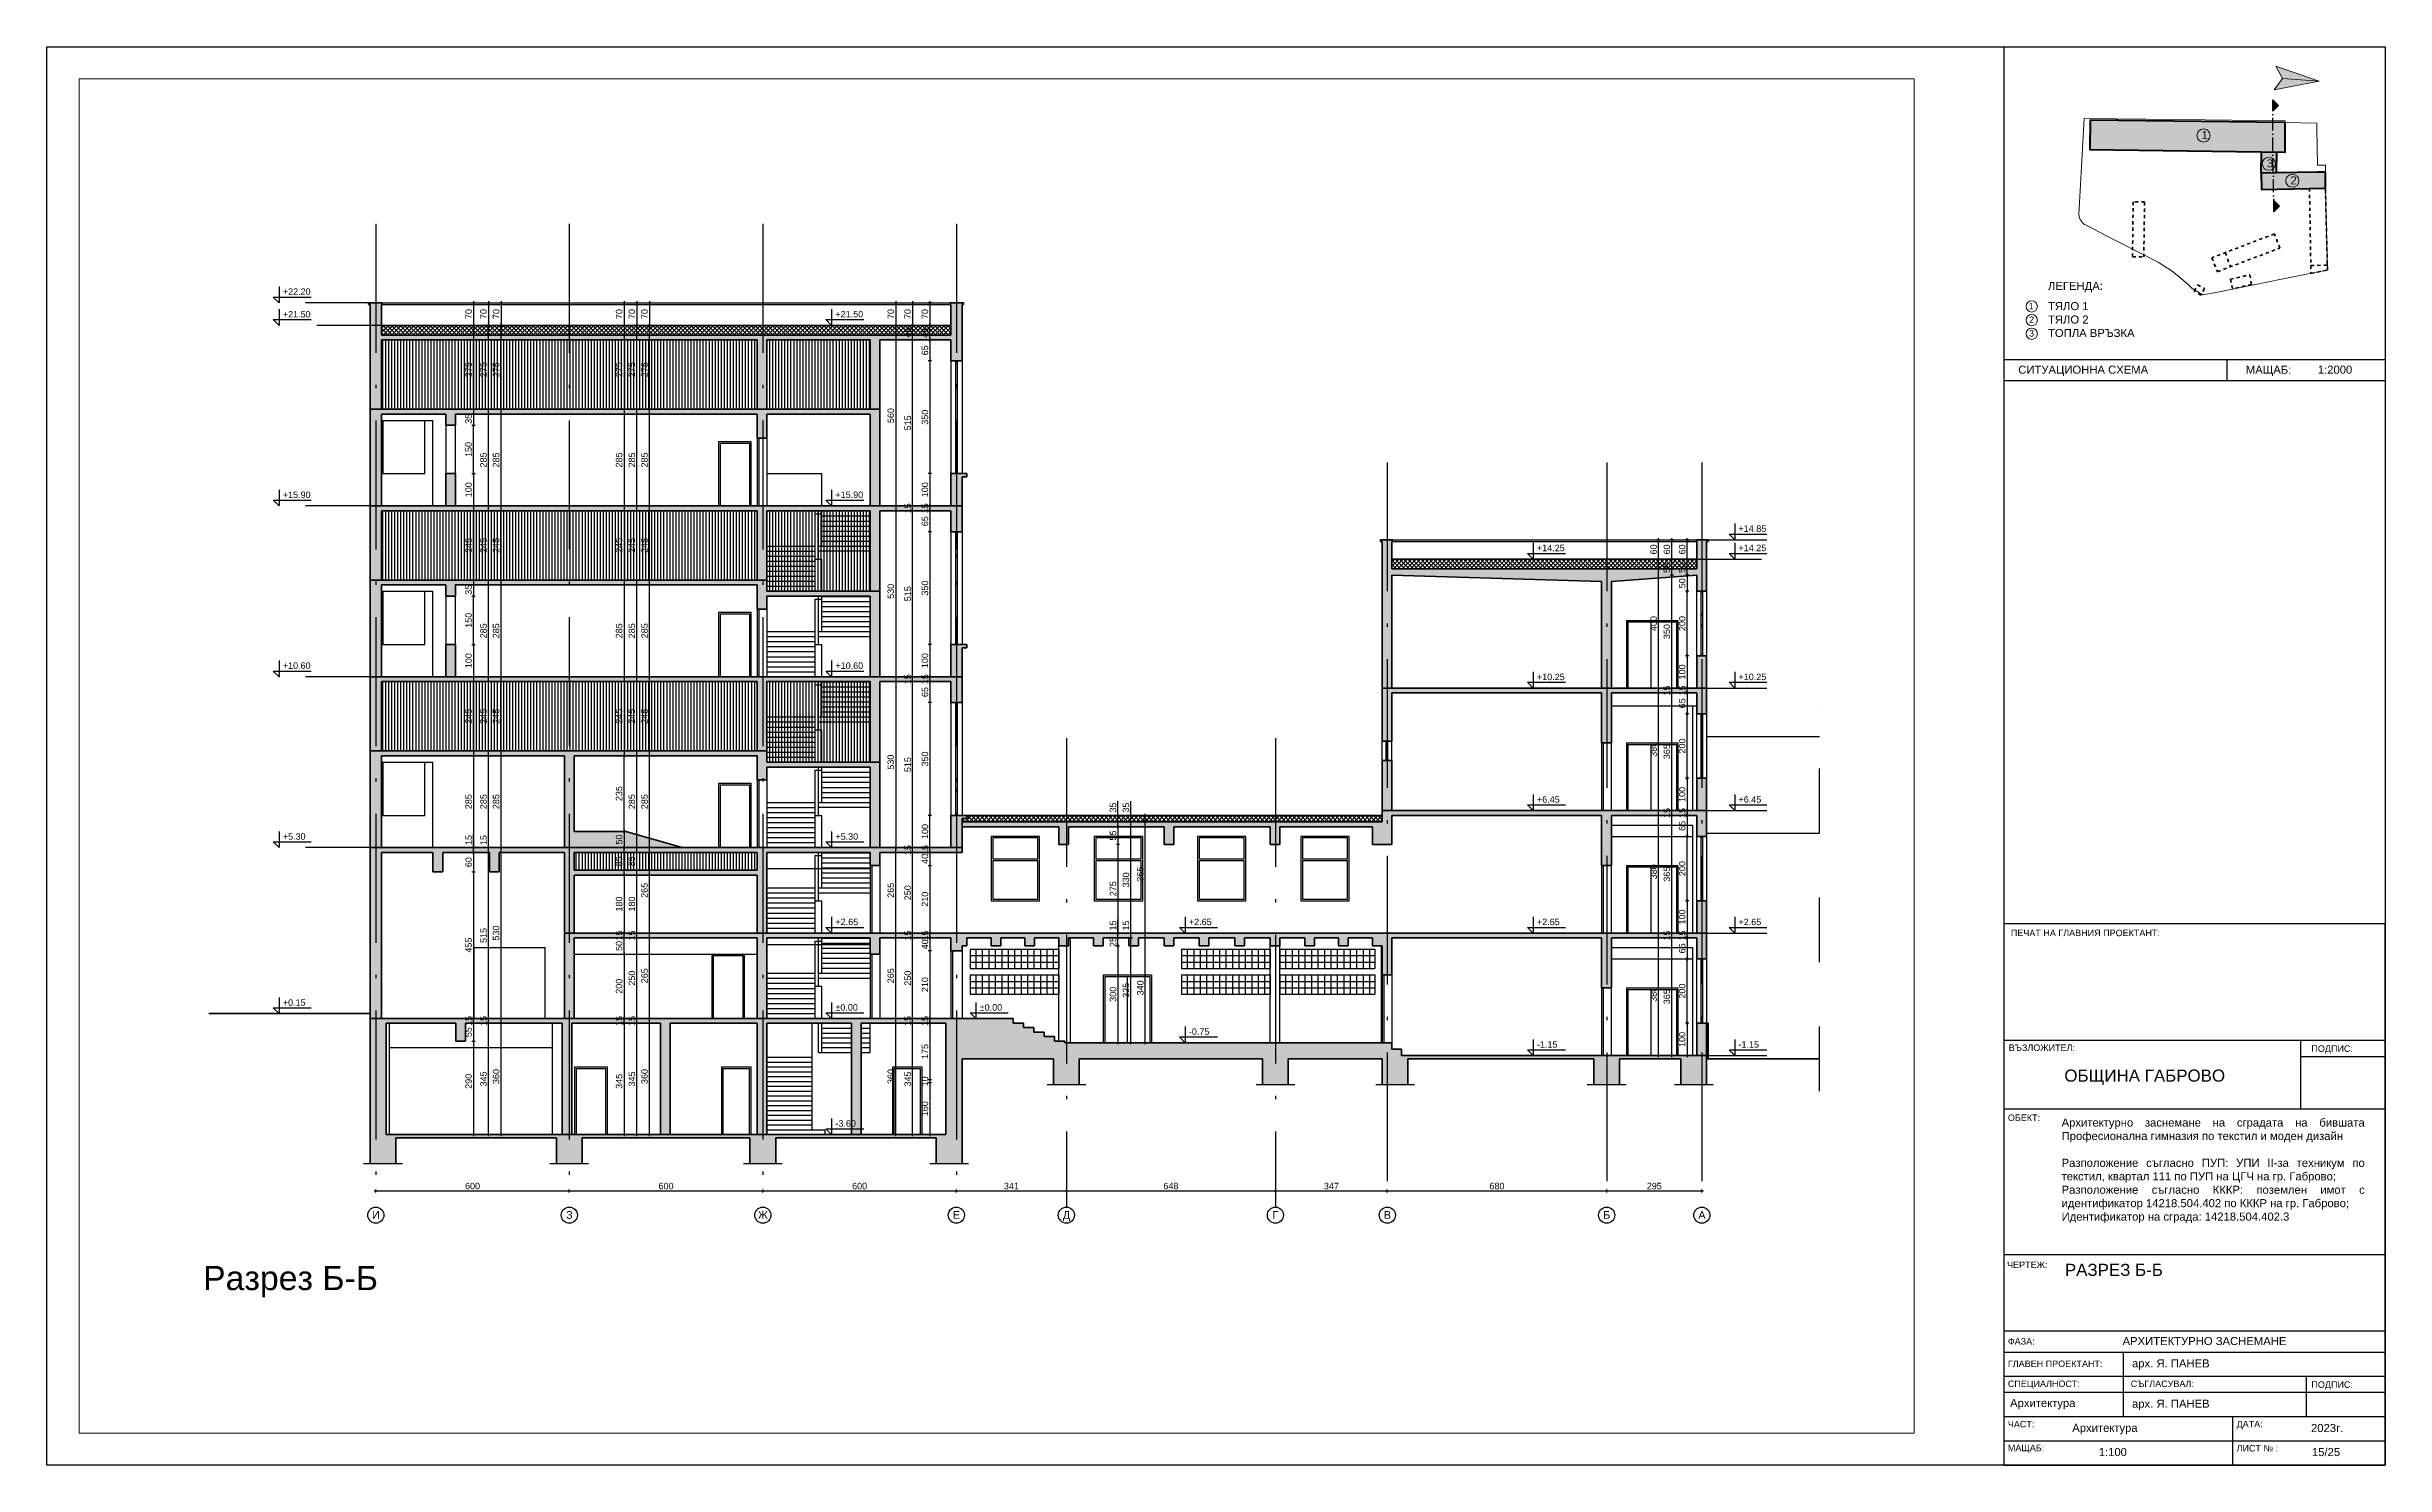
# Paper-space layout 'РАЗ Б-Б' of a CAD drawing. Header units: inches. Extents: x 20 to 745, y 5 to 445.
# The model-space entities are those that its viewports show. They can reach past a viewport. Long polylines and large blocks are cut down to what shows.
import ezdxf

# ---------------------------------------------------------------- set-up
doc = ezdxf.new("R2010")
doc.units = ezdxf.units.IN
doc.header["$MEASUREMENT"] = 0
doc.linetypes.add('DashDot', pattern=[0.6, 0.4, -0.1, 0, -0.1])
doc.linetypes.add('Hidden', pattern=[0.4, 0.2, -0.2])
for name, color, linetype, lineweight in [('Линия на разрез', 252, 'DashDot', 25), ('Надписи коти външни', 252, 'Continuous', 25), ('Надписи коти вътрешни', 252, 'Continuous', 25), ('Надписи нива', 252, 'Continuous', 25), ('Надписи Оси', 252, 'Continuous', 25), ('Оси', 252, 'DashDot', 25), ('Ситуация дебела линия', 7, 'Continuous', 70), ('Ситуация имот', 7, 'Continuous', 20), ('Ситуация тънка линия', 7, 'Continuous', 35), ('Фасади Разрези дебело', 7, 'Continuous', 35), ('Фасади Разрези пунктир', 253, 'Hidden', 25), ('Фасади Разрези средно', 252, 'Continuous', 30), ('Фасади Разрези тънко', 253, 'Continuous', 25), ('Щрих стени', 254, 'Continuous', 25)]:
    doc.layers.add(name, color=color, linetype=linetype, lineweight=lineweight)
doc.layers.add('Ситуация щрих', color=7, linetype='Continuous', lineweight=18, true_color=0xdbdbdb, transparency=0.25)
doc.styles.add('Arial Regular', font='arial.ttf')
doc.styles.get("Standard").update_dxf_attribs({"font": 'arial.ttf'})
doc.dimstyles.new('Annotative', dxfattribs={"dimscale": 0, "dimtxt": 20, "dimasz": 5, "dimexe": 5, "dimexo": 5, "dimgap": 5, "dimtad": 1, "dimdec": 0, "dimzin": 0, "dimdsep": 46, "dimtxsty": 'Standard', "dimblk": 'ARCHTICK', "dimcen": 5, "dimdle": 5, "dimadec": 0, "dimazin": 0, "dimtfac": 1, "dimtdec": 0, "dimtofl": 0, "dimtmove": 0, "dimatfit": 3, "dimldrblk": 'ARCHTICK', "dimfxl": 5, "dimfxlon": 1, "dimtolj": 1, "dimtzin": 0, "dimarcsym": 1})

psp = doc.layouts.new('РАЗ Б-Б')

# ---------------------------------------------------------------- texts
at = {"attachment_point": 1}
for s, insert, char_height, width in [('{\\C256;\\c0;1}', (688.04, 418.85), 2.5, 2.3512), ('{\\C256;\\c0;3}', (708.29, 410.08), 2.5, 2.3512), ('{\\C256;\\c0;2}', (715.59, 404.8), 2.5, 2.3512), ('\\pxsm1.5;{\\C256;\\c0;ЛЕГЕНДА:\\P\\psm1;ТЯЛО 1\\PТЯЛО 2\\P\\psm1.5;ТОПЛА ВРЪЗКА}', (640.44, 372.05), 2.5, 104.1364), ('\\pxqc;{\\C256;\\c0;1}', (633.73, 365.56), 2, 2.9389), ('\\pxqc;{\\C256;\\c0;3}', (633.88, 357.09), 2, 2.9389), ('\\pxqc;{\\C256;\\c0;2}', (633.88, 361.32), 2, 2.9389), ('СИТУАЦИОННА СХЕМА', (631.21, 346.08), 2.5, 70.9204), ('МАЩАБ:', (701.78, 346.08), 2.5, 50.9509), ('1:2000', (724.09, 346.08), 2.5, 50.9509), ('ПЕЧАТ НА ГЛАВНИЯ ПРОЕКТАНТ:', (628.91, 171.12), 2, 50.1152), ('{\\fArial|b0|i0|c204|p34;ВЪЗЛОЖИТЕЛ}:', (628.27, 135.52), 2, 39.9093), ('{\\fArial|b0|i0|c204|p34;ПОДПИС:}', (722.09, 135.25), 2, 39.9093), ('ОБЩИНА ГАБРОВО', (645.51, 127.74), 3.75, 99.9482), ('ОБЕКТ:', (627.99, 113.81), 2, 39.9093), ('\\pxqj;{\\C256;\\c0;Архитектурно заснемане на сградата на бившата Професионална гимназия по текстил и моден дизайн\\P\\PРазположение съгласно ПУП: УПИ II-за техникум по текстил, квартал 111 по ПУП на ЦГЧ на гр. Габрово;\\PРазположение съгласно КККР: поземлен имот с идентификатор 14218.504.402 по КККР на гр. Габрово;\\PИдентификатор на сграда: 14218.504.402.3}', (644.66, 112.56), 2.5, 93.7065), ('{\\fArial|b0|i0|c204|p34;ЧЕРТЕЖ}:', (627.75, 68.18), 2, 39.9093), ('РАЗРЕЗ Б-Б', (645.68, 67.49), 3.75, 103.8157), ('{\\fArial|b0|i0|c204|p34;ФАЗА}:', (627.99, 44.45), 2, 39.9093), ('АРХИТЕКТУРНО ЗАСНЕМАНЕ', (663.56, 44.79), 2.5, 70.9204), ('ГЛАВЕН ПРОЕКТАНТ:', (627.99, 37.49), 2, 39.9093), ('  арх. Я. ПАНЕВ', (664.55, 37.86), 2.5, 70.9204), ('СПЕЦИАЛНОСТ:', (627.99, 31.28), 2, 39.9093), ('СЪГЛАСУВАЛ:', (666.09, 31.28), 2, 39.9093), ('{\\fArial|b0|i0|c204|p34;ПОДПИС:}', (722.09, 31.03), 2, 39.9093), ('Архитектура', (628.68, 25.57), 2.5, 70.9204), ('  арх. Я. ПАНЕВ', (664.55, 25.36), 2.5, 70.9204), ('ЧАСТ{\\fArial|b0|i0|c238|p34;:}', (627.99, 18.75), 2, 39.9093), ('{\\fArial|b0|i0|c204|p34;Архитектура}', (647.96, 17.86), 2.5, 70.9204), ('{\\fArial|b0|i0|c204|p34;ДАТА}:', (698.9, 18.78), 2, 39.9093), ('{\\fArial|b0|i0|c162|p34;   }2023г{\\fArial|b0|i0|c162|p34;.}', (719.07, 17.81), 2.5, 70.9204), ('{\\fArial|b0|i0|c204|p34;МАЩАБ}:', (627.99, 11.37), 2, 39.9093), ('   1:100', (653.26, 10.36), 2.5, 70.9204), ('{\\fArial|b0|i0|c204|p34;ЛИСТ № }:', (698.9, 11.28), 2, 39.9093), ('  15/25', (720.32, 10.36), 2.5, 70.9204)]:
    psp.add_mtext(s, dxfattribs=dict(at, insert=insert, char_height=char_height, width=width))

msp = doc.modelspace()

# ---------------------------------------------------------------- texts
at = {"ltscale": 10, "insert": (21182.4, 22858.4), "char_height": 75, "width": 1216.339, "attachment_point": 2, "style": 'Arial Regular'}
msp.add_mtext('\\pxql;Разрез Б-Б', dxfattribs=at)
at = {"layer": 'Надписи нива', "ltscale": 10, "char_height": 20, "width": 180.489, "attachment_point": 1, "style": 'Arial Regular'}
for s, insert in [('+22.20', (20821.4, 25890.4)), ('+21.50', (20821.4, 25820.4)), ('+21.50', (22534.5, 25820.4)), ('+15.90', (20821.4, 25260.4)), ('+15.90', (22534.5, 25260.4)), ('+14.25', (24709.5, 25095.4)), ('+14.85', (25334.3, 25155.4)), ('+14.25', (25334.3, 25095.4)), ('+10.60', (20821.4, 24730.4)), ('+10.60', (22534.5, 24730.4)), ('+10.25', (24709.5, 24695.4)), ('+10.25', (25334.3, 24695.4)), ('+6.45', (24709.5, 24315.4)), ('+6.45', (25334.3, 24315.4)), ('+5.30', (20821.4, 24200.4)), ('+5.30', (22534.5, 24200.4)), ('+2.65', (22534.5, 23935.4)), ('+2.65', (23630.5, 23935.4)), ('+2.65', (24709.5, 23935.4)), ('+2.65', (25334.3, 23935.4)), ('+0.15', (20821.4, 23685.4)), ('±0.00', (22534.5, 23670.4)), ('±0.00', (22981.9, 23670.4)), ('-0.75', (23630.5, 23595.4)), ('-1.15', (24709.5, 23555.4)), ('-1.15', (25334.3, 23555.4)), ('-3.60', (22534.5, 23310.4))]:
    msp.add_mtext(s, dxfattribs=dict(at, insert=insert))
at = {"layer": 'Надписи Оси', "ltscale": 100, "char_height": 24, "width": 27.213, "attachment_point": 1, "style": 'Arial Regular'}
for s, insert in [('\\pxqc;И', (21096.3, 23028.6)), ('\\pxqc;З', (21696.3, 23028.6)), ('\\pxqc;Ж', (22296.3, 23028.6)), ('\\pxqc;Е', (22896.3, 23028.6)), ('\\pxqc;Д', (23237.4, 23028.6)), ('\\pxqc;Г', (23885.4, 23028.6)), ('\\pxqc;В', (24232.4, 23028.6)), ('\\pxqc;Б', (24912.4, 23028.6)), ('\\pxqc;А', (25207.4, 23028.6))]:
    msp.add_mtext(s, dxfattribs=dict(at, insert=insert))

# ---------------------------------------------------------------- blocks, each defined once
blk = doc.blocks.new('_ArchTick')
at = {"color": 0, "linetype": 'ByBlock', "const_width": 0.15}
blk.add_lwpolyline([(-0.5, -0.5), (0.5, 0.5)], dxfattribs=at)
blk = doc.blocks.new('*D5358')
at = {"layer": 'Defpoints', "color": 0, "ltscale": 10, "transparency": 16777216}
for p in [(21717.1, 23610.9), (21816.3, 23265.9), (21879.2, 23265.9)]:
    blk.add_point(p, dxfattribs=at)
at = {"layer": 'Надписи коти вътрешни', "color": 0, "lineweight": -2, "ltscale": 10, "transparency": 16777216}
for p, q in [((21874.2, 23610.9), (21884.2, 23610.9)), ((21879.2, 23615.9), (21879.2, 23260.9)), ((21874.2, 23265.9), (21884.2, 23265.9))]:
    blk.add_line(p, q, dxfattribs=at)
at = {"layer": 'Надписи коти вътрешни', "color": 0, "lineweight": -2, "ltscale": 10, "transparency": 16777216, "xscale": 5, "yscale": 5, "zscale": 5}
for p, rotation in [((21879.2, 23610.9), 90), ((21879.2, 23265.9), 270)]:
    blk.add_blockref('_ArchTick', p, dxfattribs=dict(at, rotation=rotation))
at = {"layer": 'Надписи коти вътрешни', "color": 0, "ltscale": 10, "transparency": 16777216, "insert": (21864, 23430.9), "char_height": 20, "attachment_point": 5, "rotation": 90}
blk.add_mtext('\\A1;345', dxfattribs=at)
blk = doc.blocks.new('*D5357')
at = {"layer": 'Defpoints', "color": 0, "ltscale": 10, "transparency": 16777216}
for p in [(21835, 23610.9), (21856, 23625.9), (21879.2, 23625.9)]:
    blk.add_point(p, dxfattribs=at)
at = {"layer": 'Надписи коти вътрешни', "color": 0, "lineweight": -2, "ltscale": 10, "transparency": 16777216}
for p, q in [((21874.2, 23625.9), (21884.2, 23625.9)), ((21874.2, 23610.9), (21884.2, 23610.9)), ((21879.2, 23605.9), (21879.2, 23630.9))]:
    blk.add_line(p, q, dxfattribs=at)
at = {"layer": 'Надписи коти вътрешни', "color": 0, "lineweight": -2, "ltscale": 10, "transparency": 16777216, "xscale": 5, "yscale": 5, "zscale": 5}
for p, rotation in [((21879.2, 23625.9), 90), ((21879.2, 23610.9), 270)]:
    blk.add_blockref('_ArchTick', p, dxfattribs=dict(at, rotation=rotation))
at = {"layer": 'Надписи коти вътрешни', "color": 0, "ltscale": 10, "transparency": 16777216, "insert": (21864, 23618.4), "char_height": 20, "attachment_point": 5, "rotation": 90}
blk.add_mtext('\\A1;15', dxfattribs=at)
blk = doc.blocks.new('*D5356')
at = {"layer": 'Defpoints', "color": 0, "ltscale": 10, "transparency": 16777216}
for p in [(21864.5, 23625.9), (21864.5, 23610.9), (21918.9, 23625.9)]:
    blk.add_point(p, dxfattribs=at)
at = {"layer": 'Надписи коти вътрешни', "color": 0, "lineweight": -2, "ltscale": 10, "transparency": 16777216}
for p, q in [((21913.9, 23625.9), (21923.9, 23625.9)), ((21913.9, 23610.9), (21923.9, 23610.9)), ((21918.9, 23605.9), (21918.9, 23630.9))]:
    blk.add_line(p, q, dxfattribs=at)
at = {"layer": 'Надписи коти вътрешни', "color": 0, "lineweight": -2, "ltscale": 10, "transparency": 16777216, "xscale": 5, "yscale": 5, "zscale": 5}
for p, rotation in [((21918.9, 23625.9), 90), ((21918.9, 23610.9), 270)]:
    blk.add_blockref('_ArchTick', p, dxfattribs=dict(at, rotation=rotation))
at = {"layer": 'Надписи коти вътрешни', "color": 0, "ltscale": 10, "transparency": 16777216, "insert": (21903.7, 23618.4), "char_height": 20, "attachment_point": 5, "rotation": 90}
blk.add_mtext('\\A1;15', dxfattribs=at)
blk = doc.blocks.new('*D5355')
at = {"layer": 'Defpoints', "color": 0, "ltscale": 10, "transparency": 16777216}
for p in [(21803.9, 23610.9), (21918.9, 23610.9), (21797.1, 23265.9)]:
    blk.add_point(p, dxfattribs=at)
at = {"layer": 'Надписи коти вътрешни', "color": 0, "lineweight": -2, "ltscale": 10, "transparency": 16777216}
for p, q in [((21913.9, 23610.9), (21923.9, 23610.9)), ((21918.9, 23260.9), (21918.9, 23615.9)), ((21913.9, 23265.9), (21923.9, 23265.9))]:
    blk.add_line(p, q, dxfattribs=at)
at = {"layer": 'Надписи коти вътрешни', "color": 0, "lineweight": -2, "ltscale": 10, "transparency": 16777216, "xscale": 5, "yscale": 5, "zscale": 5}
for p, rotation in [((21918.9, 23610.9), 90), ((21918.9, 23265.9), 270)]:
    blk.add_blockref('_ArchTick', p, dxfattribs=dict(at, rotation=rotation))
at = {"layer": 'Надписи коти вътрешни', "color": 0, "ltscale": 10, "transparency": 16777216, "insert": (21903.7, 23438.4), "char_height": 20, "attachment_point": 5, "rotation": 90}
blk.add_mtext('\\A1;345', dxfattribs=at)
blk = doc.blocks.new('*D5354')
at = {"layer": 'Defpoints', "color": 0, "ltscale": 10, "transparency": 16777216}
for p in [(21787.1, 23625.9), (21958, 23625.9), (21780.3, 23265.9)]:
    blk.add_point(p, dxfattribs=at)
at = {"layer": 'Надписи коти вътрешни', "color": 0, "lineweight": -2, "ltscale": 10, "transparency": 16777216}
for p, q in [((21953, 23625.9), (21963, 23625.9)), ((21958, 23260.9), (21958, 23630.9)), ((21953, 23265.9), (21963, 23265.9))]:
    blk.add_line(p, q, dxfattribs=at)
at = {"layer": 'Надписи коти вътрешни', "color": 0, "lineweight": -2, "ltscale": 10, "transparency": 16777216, "xscale": 5, "yscale": 5, "zscale": 5}
for p, rotation in [((21958, 23625.9), 90), ((21958, 23265.9), 270)]:
    blk.add_blockref('_ArchTick', p, dxfattribs=dict(at, rotation=rotation))
at = {"layer": 'Надписи коти вътрешни', "color": 0, "ltscale": 10, "transparency": 16777216, "insert": (21942.8, 23445.9), "char_height": 20, "attachment_point": 5, "rotation": 90}
blk.add_mtext('\\A1;360', dxfattribs=at)
blk = doc.blocks.new('*D5353')
at = {"layer": 'Defpoints', "color": 0, "ltscale": 10, "transparency": 16777216}
for p in [(21809.9, 23875.9), (21843.4, 23890.9), (21879.2, 23890.9)]:
    blk.add_point(p, dxfattribs=at)
at = {"layer": 'Надписи коти вътрешни', "color": 0, "lineweight": -2, "ltscale": 10, "transparency": 16777216}
for p, q in [((21874.2, 23890.9), (21884.2, 23890.9)), ((21874.2, 23875.9), (21884.2, 23875.9)), ((21879.2, 23870.9), (21879.2, 23895.9))]:
    blk.add_line(p, q, dxfattribs=at)
at = {"layer": 'Надписи коти вътрешни', "color": 0, "lineweight": -2, "ltscale": 10, "transparency": 16777216, "xscale": 5, "yscale": 5, "zscale": 5}
for p, rotation in [((21879.2, 23890.9), 90), ((21879.2, 23875.9), 270)]:
    blk.add_blockref('_ArchTick', p, dxfattribs=dict(at, rotation=rotation))
at = {"layer": 'Надписи коти вътрешни', "color": 0, "ltscale": 10, "transparency": 16777216, "insert": (21864, 23883.4), "char_height": 20, "attachment_point": 5, "rotation": 90}
blk.add_mtext('\\A1;15', dxfattribs=at)
blk = doc.blocks.new('*D5352')
at = {"layer": 'Defpoints', "color": 0, "ltscale": 10, "transparency": 16777216}
for p in [(21809.9, 23875.9), (21879.2, 23875.9), (21809.9, 23825.9)]:
    blk.add_point(p, dxfattribs=at)
at = {"layer": 'Надписи коти вътрешни', "color": 0, "lineweight": -2, "ltscale": 10, "transparency": 16777216}
for p, q in [((21874.2, 23875.9), (21884.2, 23875.9)), ((21879.2, 23820.9), (21879.2, 23880.9)), ((21874.2, 23825.9), (21884.2, 23825.9))]:
    blk.add_line(p, q, dxfattribs=at)
at = {"layer": 'Надписи коти вътрешни', "color": 0, "lineweight": -2, "ltscale": 10, "transparency": 16777216, "xscale": 5, "yscale": 5, "zscale": 5}
for p, rotation in [((21879.2, 23875.9), 90), ((21879.2, 23825.9), 270)]:
    blk.add_blockref('_ArchTick', p, dxfattribs=dict(at, rotation=rotation))
at = {"layer": 'Надписи коти вътрешни', "color": 0, "ltscale": 10, "transparency": 16777216, "insert": (21864, 23850.9), "char_height": 20, "attachment_point": 5, "rotation": 90}
blk.add_mtext('\\A1;50', dxfattribs=at)
blk = doc.blocks.new('*D5351')
at = {"layer": 'Defpoints', "color": 0, "ltscale": 10, "transparency": 16777216}
for p in [(21809.9, 23825.9), (21801.3, 23625.9), (21879.2, 23625.9)]:
    blk.add_point(p, dxfattribs=at)
at = {"layer": 'Надписи коти вътрешни', "color": 0, "lineweight": -2, "ltscale": 10, "transparency": 16777216}
for p, q in [((21874.2, 23825.9), (21884.2, 23825.9)), ((21879.2, 23830.9), (21879.2, 23620.9)), ((21874.2, 23625.9), (21884.2, 23625.9))]:
    blk.add_line(p, q, dxfattribs=at)
at = {"layer": 'Надписи коти вътрешни', "color": 0, "lineweight": -2, "ltscale": 10, "transparency": 16777216, "xscale": 5, "yscale": 5, "zscale": 5}
for p, rotation in [((21879.2, 23825.9), 90), ((21879.2, 23625.9), 270)]:
    blk.add_blockref('_ArchTick', p, dxfattribs=dict(at, rotation=rotation))
at = {"layer": 'Надписи коти вътрешни', "color": 0, "ltscale": 10, "transparency": 16777216, "insert": (21864, 23725.9), "char_height": 20, "attachment_point": 5, "rotation": 90}
blk.add_mtext('\\A1;200', dxfattribs=at)
blk = doc.blocks.new('*D5350')
at = {"layer": 'Defpoints', "color": 0, "ltscale": 10, "transparency": 16777216}
for p in [(21809.9, 23875.9), (21918.9, 23875.9), (21806.4, 23625.9)]:
    blk.add_point(p, dxfattribs=at)
at = {"layer": 'Надписи коти вътрешни', "color": 0, "lineweight": -2, "ltscale": 10, "transparency": 16777216}
for p, q in [((21913.9, 23875.9), (21923.9, 23875.9)), ((21918.9, 23620.9), (21918.9, 23880.9)), ((21913.9, 23625.9), (21923.9, 23625.9))]:
    blk.add_line(p, q, dxfattribs=at)
at = {"layer": 'Надписи коти вътрешни', "color": 0, "lineweight": -2, "ltscale": 10, "transparency": 16777216, "xscale": 5, "yscale": 5, "zscale": 5}
for p, rotation in [((21918.9, 23875.9), 90), ((21918.9, 23625.9), 270)]:
    blk.add_blockref('_ArchTick', p, dxfattribs=dict(at, rotation=rotation))
at = {"layer": 'Надписи коти вътрешни', "color": 0, "ltscale": 10, "transparency": 16777216, "insert": (21903.7, 23750.9), "char_height": 20, "attachment_point": 5, "rotation": 90}
blk.add_mtext('\\A1;250', dxfattribs=at)
blk = doc.blocks.new('*D5349')
at = {"layer": 'Defpoints', "color": 0, "ltscale": 10, "transparency": 16777216}
for p in [(21806.4, 23890.9), (21809.9, 23875.9), (21918.9, 23890.9)]:
    blk.add_point(p, dxfattribs=at)
at = {"layer": 'Надписи коти вътрешни', "color": 0, "lineweight": -2, "ltscale": 10, "transparency": 16777216}
for p, q in [((21913.9, 23890.9), (21923.9, 23890.9)), ((21913.9, 23875.9), (21923.9, 23875.9)), ((21918.9, 23870.9), (21918.9, 23895.9))]:
    blk.add_line(p, q, dxfattribs=at)
at = {"layer": 'Надписи коти вътрешни', "color": 0, "lineweight": -2, "ltscale": 10, "transparency": 16777216, "xscale": 5, "yscale": 5, "zscale": 5}
for p, rotation in [((21918.9, 23890.9), 90), ((21918.9, 23875.9), 270)]:
    blk.add_blockref('_ArchTick', p, dxfattribs=dict(at, rotation=rotation))
at = {"layer": 'Надписи коти вътрешни', "color": 0, "ltscale": 10, "transparency": 16777216, "insert": (21903.7, 23883.4), "char_height": 20, "attachment_point": 5, "rotation": 90}
blk.add_mtext('\\A1;15', dxfattribs=at)
blk = doc.blocks.new('*D5348')
at = {"layer": 'Defpoints', "color": 0, "ltscale": 10, "transparency": 16777216}
for p in [(21789.6, 23890.9), (21958, 23890.9), (21806.4, 23625.9)]:
    blk.add_point(p, dxfattribs=at)
at = {"layer": 'Надписи коти вътрешни', "color": 0, "lineweight": -2, "ltscale": 10, "transparency": 16777216}
for p, q in [((21953, 23890.9), (21963, 23890.9)), ((21958, 23620.9), (21958, 23895.9)), ((21953, 23625.9), (21963, 23625.9))]:
    blk.add_line(p, q, dxfattribs=at)
at = {"layer": 'Надписи коти вътрешни', "color": 0, "lineweight": -2, "ltscale": 10, "transparency": 16777216, "xscale": 5, "yscale": 5, "zscale": 5}
for p, rotation in [((21958, 23890.9), 90), ((21958, 23625.9), 270)]:
    blk.add_blockref('_ArchTick', p, dxfattribs=dict(at, rotation=rotation))
at = {"layer": 'Надписи коти вътрешни', "color": 0, "ltscale": 10, "transparency": 16777216, "insert": (21942.8, 23758.4), "char_height": 20, "attachment_point": 5, "rotation": 90}
blk.add_mtext('\\A1;265', dxfattribs=at)
blk = doc.blocks.new('*D5347')
at = {"layer": 'Defpoints', "color": 0, "ltscale": 10, "transparency": 16777216}
for p in [(21809.9, 24440.9), (21879.2, 24440.9), (21809.9, 24205.9)]:
    blk.add_point(p, dxfattribs=at)
at = {"layer": 'Надписи коти вътрешни', "color": 0, "lineweight": -2, "ltscale": 10, "transparency": 16777216}
for p, q in [((21874.2, 24440.9), (21884.2, 24440.9)), ((21879.2, 24200.9), (21879.2, 24445.9)), ((21874.2, 24205.9), (21884.2, 24205.9))]:
    blk.add_line(p, q, dxfattribs=at)
at = {"layer": 'Надписи коти вътрешни', "color": 0, "lineweight": -2, "ltscale": 10, "transparency": 16777216, "xscale": 5, "yscale": 5, "zscale": 5}
for p, rotation in [((21879.2, 24440.9), 90), ((21879.2, 24205.9), 270)]:
    blk.add_blockref('_ArchTick', p, dxfattribs=dict(at, rotation=rotation))
at = {"layer": 'Надписи коти вътрешни', "color": 0, "ltscale": 10, "transparency": 16777216, "insert": (21864, 24323.4), "char_height": 20, "attachment_point": 5, "rotation": 90}
blk.add_mtext('\\A1;235', dxfattribs=at)
blk = doc.blocks.new('*D5346')
at = {"layer": 'Defpoints', "color": 0, "ltscale": 10, "transparency": 16777216}
for p in [(21801.3, 24155.9), (21809.9, 24205.9), (21879.2, 24155.9)]:
    blk.add_point(p, dxfattribs=at)
at = {"layer": 'Надписи коти вътрешни', "color": 0, "lineweight": -2, "ltscale": 10, "transparency": 16777216}
for p, q in [((21874.2, 24205.9), (21884.2, 24205.9)), ((21874.2, 24155.9), (21884.2, 24155.9)), ((21879.2, 24210.9), (21879.2, 24150.9))]:
    blk.add_line(p, q, dxfattribs=at)
at = {"layer": 'Надписи коти вътрешни', "color": 0, "lineweight": -2, "ltscale": 10, "transparency": 16777216, "xscale": 5, "yscale": 5, "zscale": 5}
for p, rotation in [((21879.2, 24205.9), 90), ((21879.2, 24155.9), 270)]:
    blk.add_blockref('_ArchTick', p, dxfattribs=dict(at, rotation=rotation))
at = {"layer": 'Надписи коти вътрешни', "color": 0, "ltscale": 10, "transparency": 16777216, "insert": (21864, 24180.9), "char_height": 20, "attachment_point": 5, "rotation": 90}
blk.add_mtext('\\A1;50', dxfattribs=at)
blk = doc.blocks.new('*D5345')
at = {"layer": 'Defpoints', "color": 0, "ltscale": 10, "transparency": 16777216}
for p in [(21809.9, 24440.9), (21918.9, 24440.9), (21806.4, 24155.9)]:
    blk.add_point(p, dxfattribs=at)
at = {"layer": 'Надписи коти вътрешни', "color": 0, "lineweight": -2, "ltscale": 10, "transparency": 16777216}
for p, q in [((21913.9, 24440.9), (21923.9, 24440.9)), ((21918.9, 24150.9), (21918.9, 24445.9)), ((21913.9, 24155.9), (21923.9, 24155.9))]:
    blk.add_line(p, q, dxfattribs=at)
at = {"layer": 'Надписи коти вътрешни', "color": 0, "lineweight": -2, "ltscale": 10, "transparency": 16777216, "xscale": 5, "yscale": 5, "zscale": 5}
for p, rotation in [((21918.9, 24440.9), 90), ((21918.9, 24155.9), 270)]:
    blk.add_blockref('_ArchTick', p, dxfattribs=dict(at, rotation=rotation))
at = {"layer": 'Надписи коти вътрешни', "color": 0, "ltscale": 10, "transparency": 16777216, "insert": (21903.7, 24298.4), "char_height": 20, "attachment_point": 5, "rotation": 90}
blk.add_mtext('\\A1;285', dxfattribs=at)
blk = doc.blocks.new('*D5344')
at = {"layer": 'Defpoints', "color": 0, "ltscale": 10, "transparency": 16777216}
for p in [(21789.6, 24440.9), (21958, 24440.9), (21806.4, 24155.9)]:
    blk.add_point(p, dxfattribs=at)
at = {"layer": 'Надписи коти вътрешни', "color": 0, "lineweight": -2, "ltscale": 10, "transparency": 16777216}
for p, q in [((21953, 24440.9), (21963, 24440.9)), ((21958, 24150.9), (21958, 24445.9)), ((21953, 24155.9), (21963, 24155.9))]:
    blk.add_line(p, q, dxfattribs=at)
at = {"layer": 'Надписи коти вътрешни', "color": 0, "lineweight": -2, "ltscale": 10, "transparency": 16777216, "xscale": 5, "yscale": 5, "zscale": 5}
for p, rotation in [((21958, 24440.9), 90), ((21958, 24155.9), 270)]:
    blk.add_blockref('_ArchTick', p, dxfattribs=dict(at, rotation=rotation))
at = {"layer": 'Надписи коти вътрешни', "color": 0, "ltscale": 10, "transparency": 16777216, "insert": (21942.8, 24298.4), "char_height": 20, "attachment_point": 5, "rotation": 90}
blk.add_mtext('\\A1;285', dxfattribs=at)
blk = doc.blocks.new('*D5343')
at = {"layer": 'Defpoints', "color": 0, "ltscale": 10, "transparency": 16777216}
for p in [(21809.9, 24685.9), (21801.3, 24440.9), (21879.2, 24440.9)]:
    blk.add_point(p, dxfattribs=at)
at = {"layer": 'Надписи коти вътрешни', "color": 0, "lineweight": -2, "ltscale": 10, "transparency": 16777216}
for p, q in [((21874.2, 24685.9), (21884.2, 24685.9)), ((21879.2, 24690.9), (21879.2, 24435.9)), ((21874.2, 24440.9), (21884.2, 24440.9))]:
    blk.add_line(p, q, dxfattribs=at)
at = {"layer": 'Надписи коти вътрешни', "color": 0, "lineweight": -2, "ltscale": 10, "transparency": 16777216, "xscale": 5, "yscale": 5, "zscale": 5}
for p, rotation in [((21879.2, 24685.9), 90), ((21879.2, 24440.9), 270)]:
    blk.add_blockref('_ArchTick', p, dxfattribs=dict(at, rotation=rotation))
at = {"layer": 'Надписи коти вътрешни', "color": 0, "ltscale": 10, "transparency": 16777216, "insert": (21864, 24563.4), "char_height": 20, "attachment_point": 5, "rotation": 90}
blk.add_mtext('\\A1;245', dxfattribs=at)
blk = doc.blocks.new('*D5342')
at = {"layer": 'Defpoints', "color": 0, "ltscale": 10, "transparency": 16777216}
for p in [(21809.9, 24685.9), (21918.9, 24685.9), (21806.4, 24440.9)]:
    blk.add_point(p, dxfattribs=at)
at = {"layer": 'Надписи коти вътрешни', "color": 0, "lineweight": -2, "ltscale": 10, "transparency": 16777216}
for p, q in [((21913.9, 24685.9), (21923.9, 24685.9)), ((21918.9, 24435.9), (21918.9, 24690.9)), ((21913.9, 24440.9), (21923.9, 24440.9))]:
    blk.add_line(p, q, dxfattribs=at)
at = {"layer": 'Надписи коти вътрешни', "color": 0, "lineweight": -2, "ltscale": 10, "transparency": 16777216, "xscale": 5, "yscale": 5, "zscale": 5}
for p, rotation in [((21918.9, 24685.9), 90), ((21918.9, 24440.9), 270)]:
    blk.add_blockref('_ArchTick', p, dxfattribs=dict(at, rotation=rotation))
at = {"layer": 'Надписи коти вътрешни', "color": 0, "ltscale": 10, "transparency": 16777216, "insert": (21903.7, 24563.4), "char_height": 20, "attachment_point": 5, "rotation": 90}
blk.add_mtext('\\A1;245', dxfattribs=at)
blk = doc.blocks.new('*D5341')
at = {"layer": 'Defpoints', "color": 0, "ltscale": 10, "transparency": 16777216}
for p in [(21789.6, 24685.9), (21958, 24685.9), (21806.4, 24440.9)]:
    blk.add_point(p, dxfattribs=at)
at = {"layer": 'Надписи коти вътрешни', "color": 0, "lineweight": -2, "ltscale": 10, "transparency": 16777216}
for p, q in [((21953, 24685.9), (21963, 24685.9)), ((21958, 24435.9), (21958, 24690.9)), ((21953, 24440.9), (21963, 24440.9))]:
    blk.add_line(p, q, dxfattribs=at)
at = {"layer": 'Надписи коти вътрешни', "color": 0, "lineweight": -2, "ltscale": 10, "transparency": 16777216, "xscale": 5, "yscale": 5, "zscale": 5}
for p, rotation in [((21958, 24685.9), 90), ((21958, 24440.9), 270)]:
    blk.add_blockref('_ArchTick', p, dxfattribs=dict(at, rotation=rotation))
at = {"layer": 'Надписи коти вътрешни', "color": 0, "ltscale": 10, "transparency": 16777216, "insert": (21942.8, 24563.4), "char_height": 20, "attachment_point": 5, "rotation": 90}
blk.add_mtext('\\A1;245', dxfattribs=at)
blk = doc.blocks.new('*D5340')
at = {"layer": 'Defpoints', "color": 0, "ltscale": 10, "transparency": 16777216}
for p in [(21809.9, 24970.9), (21801.3, 24685.9), (21879.2, 24685.9)]:
    blk.add_point(p, dxfattribs=at)
at = {"layer": 'Надписи коти вътрешни', "color": 0, "lineweight": -2, "ltscale": 10, "transparency": 16777216}
for p, q in [((21874.2, 24970.9), (21884.2, 24970.9)), ((21879.2, 24975.9), (21879.2, 24680.9)), ((21874.2, 24685.9), (21884.2, 24685.9))]:
    blk.add_line(p, q, dxfattribs=at)
at = {"layer": 'Надписи коти вътрешни', "color": 0, "lineweight": -2, "ltscale": 10, "transparency": 16777216, "xscale": 5, "yscale": 5, "zscale": 5}
for p, rotation in [((21879.2, 24970.9), 90), ((21879.2, 24685.9), 270)]:
    blk.add_blockref('_ArchTick', p, dxfattribs=dict(at, rotation=rotation))
at = {"layer": 'Надписи коти вътрешни', "color": 0, "ltscale": 10, "transparency": 16777216, "insert": (21864, 24828.4), "char_height": 20, "attachment_point": 5, "rotation": 90}
blk.add_mtext('\\A1;285', dxfattribs=at)
blk = doc.blocks.new('*D5339')
at = {"layer": 'Defpoints', "color": 0, "ltscale": 10, "transparency": 16777216}
for p in [(21824.6, 24970.9), (21918.9, 24970.9), (21806.4, 24685.9)]:
    blk.add_point(p, dxfattribs=at)
at = {"layer": 'Надписи коти вътрешни', "color": 0, "lineweight": -2, "ltscale": 10, "transparency": 16777216}
for p, q in [((21913.9, 24970.9), (21923.9, 24970.9)), ((21918.9, 24680.9), (21918.9, 24975.9)), ((21913.9, 24685.9), (21923.9, 24685.9))]:
    blk.add_line(p, q, dxfattribs=at)
at = {"layer": 'Надписи коти вътрешни', "color": 0, "lineweight": -2, "ltscale": 10, "transparency": 16777216, "xscale": 5, "yscale": 5, "zscale": 5}
for p, rotation in [((21918.9, 24970.9), 90), ((21918.9, 24685.9), 270)]:
    blk.add_blockref('_ArchTick', p, dxfattribs=dict(at, rotation=rotation))
at = {"layer": 'Надписи коти вътрешни', "color": 0, "ltscale": 10, "transparency": 16777216, "insert": (21903.7, 24828.4), "char_height": 20, "attachment_point": 5, "rotation": 90}
blk.add_mtext('\\A1;285', dxfattribs=at)
blk = doc.blocks.new('*D5338')
at = {"layer": 'Defpoints', "color": 0, "ltscale": 10, "transparency": 16777216}
for p in [(21789.6, 24970.9), (21958, 24970.9), (21806.4, 24685.9)]:
    blk.add_point(p, dxfattribs=at)
at = {"layer": 'Надписи коти вътрешни', "color": 0, "lineweight": -2, "ltscale": 10, "transparency": 16777216}
for p, q in [((21953, 24970.9), (21963, 24970.9)), ((21958, 24680.9), (21958, 24975.9)), ((21953, 24685.9), (21963, 24685.9))]:
    blk.add_line(p, q, dxfattribs=at)
at = {"layer": 'Надписи коти вътрешни', "color": 0, "lineweight": -2, "ltscale": 10, "transparency": 16777216, "xscale": 5, "yscale": 5, "zscale": 5}
for p, rotation in [((21958, 24970.9), 90), ((21958, 24685.9), 270)]:
    blk.add_blockref('_ArchTick', p, dxfattribs=dict(at, rotation=rotation))
at = {"layer": 'Надписи коти вътрешни', "color": 0, "ltscale": 10, "transparency": 16777216, "insert": (21942.8, 24828.4), "char_height": 20, "attachment_point": 5, "rotation": 90}
blk.add_mtext('\\A1;285', dxfattribs=at)
blk = doc.blocks.new('*D5337')
at = {"layer": 'Defpoints', "color": 0, "ltscale": 10, "transparency": 16777216}
for p in [(21830.5, 25845.9), (21833.3, 25775.9), (21879.2, 25775.9)]:
    blk.add_point(p, dxfattribs=at)
at = {"layer": 'Надписи коти вътрешни', "color": 0, "lineweight": -2, "ltscale": 10, "transparency": 16777216}
for p, q in [((21874.2, 25845.9), (21884.2, 25845.9)), ((21879.2, 25850.9), (21879.2, 25770.9)), ((21874.2, 25775.9), (21884.2, 25775.9))]:
    blk.add_line(p, q, dxfattribs=at)
at = {"layer": 'Надписи коти вътрешни', "color": 0, "lineweight": -2, "ltscale": 10, "transparency": 16777216, "xscale": 5, "yscale": 5, "zscale": 5}
for p, rotation in [((21879.2, 25845.9), 90), ((21879.2, 25775.9), 270)]:
    blk.add_blockref('_ArchTick', p, dxfattribs=dict(at, rotation=rotation))
at = {"layer": 'Надписи коти вътрешни', "color": 0, "ltscale": 10, "transparency": 16777216, "insert": (21864, 25810.9), "char_height": 20, "attachment_point": 5, "rotation": 90}
blk.add_mtext('\\A1;70', dxfattribs=at)
blk = doc.blocks.new('*D5336')
at = {"layer": 'Defpoints', "color": 0, "ltscale": 10, "transparency": 16777216}
for p in [(21870.1, 25845.9), (21872.9, 25775.9), (21918.9, 25775.9)]:
    blk.add_point(p, dxfattribs=at)
at = {"layer": 'Надписи коти вътрешни', "color": 0, "lineweight": -2, "ltscale": 10, "transparency": 16777216}
for p, q in [((21913.9, 25845.9), (21923.9, 25845.9)), ((21918.9, 25850.9), (21918.9, 25770.9)), ((21913.9, 25775.9), (21923.9, 25775.9))]:
    blk.add_line(p, q, dxfattribs=at)
at = {"layer": 'Надписи коти вътрешни', "color": 0, "lineweight": -2, "ltscale": 10, "transparency": 16777216, "xscale": 5, "yscale": 5, "zscale": 5}
for p, rotation in [((21918.9, 25845.9), 90), ((21918.9, 25775.9), 270)]:
    blk.add_blockref('_ArchTick', p, dxfattribs=dict(at, rotation=rotation))
at = {"layer": 'Надписи коти вътрешни', "color": 0, "ltscale": 10, "transparency": 16777216, "insert": (21903.7, 25810.9), "char_height": 20, "attachment_point": 5, "rotation": 90}
blk.add_mtext('\\A1;70', dxfattribs=at)
blk = doc.blocks.new('*D5335')
at = {"layer": 'Defpoints', "color": 0, "ltscale": 10, "transparency": 16777216}
for p in [(21909.3, 25845.9), (21912.1, 25775.9), (21958, 25775.9)]:
    blk.add_point(p, dxfattribs=at)
at = {"layer": 'Надписи коти вътрешни', "color": 0, "lineweight": -2, "ltscale": 10, "transparency": 16777216}
for p, q in [((21953, 25845.9), (21963, 25845.9)), ((21958, 25850.9), (21958, 25770.9)), ((21953, 25775.9), (21963, 25775.9))]:
    blk.add_line(p, q, dxfattribs=at)
at = {"layer": 'Надписи коти вътрешни', "color": 0, "lineweight": -2, "ltscale": 10, "transparency": 16777216, "xscale": 5, "yscale": 5, "zscale": 5}
for p, rotation in [((21958, 25845.9), 90), ((21958, 25775.9), 270)]:
    blk.add_blockref('_ArchTick', p, dxfattribs=dict(at, rotation=rotation))
at = {"layer": 'Надписи коти вътрешни', "color": 0, "ltscale": 10, "transparency": 16777216, "insert": (21942.8, 25810.9), "char_height": 20, "attachment_point": 5, "rotation": 90}
blk.add_mtext('\\A1;70', dxfattribs=at)
blk = doc.blocks.new('*D5334')
at = {"layer": 'Defpoints', "color": 0, "ltscale": 10, "transparency": 16777216}
for p in [(21809.9, 25215.9), (21801.3, 24970.9), (21879.2, 24970.9)]:
    blk.add_point(p, dxfattribs=at)
at = {"layer": 'Надписи коти вътрешни', "color": 0, "lineweight": -2, "ltscale": 10, "transparency": 16777216}
for p, q in [((21874.2, 25215.9), (21884.2, 25215.9)), ((21879.2, 25220.9), (21879.2, 24965.9)), ((21874.2, 24970.9), (21884.2, 24970.9))]:
    blk.add_line(p, q, dxfattribs=at)
at = {"layer": 'Надписи коти вътрешни', "color": 0, "lineweight": -2, "ltscale": 10, "transparency": 16777216, "xscale": 5, "yscale": 5, "zscale": 5}
for p, rotation in [((21879.2, 25215.9), 90), ((21879.2, 24970.9), 270)]:
    blk.add_blockref('_ArchTick', p, dxfattribs=dict(at, rotation=rotation))
at = {"layer": 'Надписи коти вътрешни', "color": 0, "ltscale": 10, "transparency": 16777216, "insert": (21864, 25093.4), "char_height": 20, "attachment_point": 5, "rotation": 90}
blk.add_mtext('\\A1;245', dxfattribs=at)
blk = doc.blocks.new('*D5333')
at = {"layer": 'Defpoints', "color": 0, "ltscale": 10, "transparency": 16777216}
for p in [(21809.9, 25215.9), (21918.9, 25215.9), (21806.4, 24970.9)]:
    blk.add_point(p, dxfattribs=at)
at = {"layer": 'Надписи коти вътрешни', "color": 0, "lineweight": -2, "ltscale": 10, "transparency": 16777216}
for p, q in [((21913.9, 25215.9), (21923.9, 25215.9)), ((21918.9, 24965.9), (21918.9, 25220.9)), ((21913.9, 24970.9), (21923.9, 24970.9))]:
    blk.add_line(p, q, dxfattribs=at)
at = {"layer": 'Надписи коти вътрешни', "color": 0, "lineweight": -2, "ltscale": 10, "transparency": 16777216, "xscale": 5, "yscale": 5, "zscale": 5}
for p, rotation in [((21918.9, 25215.9), 90), ((21918.9, 24970.9), 270)]:
    blk.add_blockref('_ArchTick', p, dxfattribs=dict(at, rotation=rotation))
at = {"layer": 'Надписи коти вътрешни', "color": 0, "ltscale": 10, "transparency": 16777216, "insert": (21903.7, 25093.4), "char_height": 20, "attachment_point": 5, "rotation": 90}
blk.add_mtext('\\A1;245', dxfattribs=at)
blk = doc.blocks.new('*D5332')
at = {"layer": 'Defpoints', "color": 0, "ltscale": 10, "transparency": 16777216}
for p in [(21789.6, 25215.9), (21958, 25215.9), (21806.4, 24970.9)]:
    blk.add_point(p, dxfattribs=at)
at = {"layer": 'Надписи коти вътрешни', "color": 0, "lineweight": -2, "ltscale": 10, "transparency": 16777216}
for p, q in [((21953, 25215.9), (21963, 25215.9)), ((21958, 24965.9), (21958, 25220.9)), ((21953, 24970.9), (21963, 24970.9))]:
    blk.add_line(p, q, dxfattribs=at)
at = {"layer": 'Надписи коти вътрешни', "color": 0, "lineweight": -2, "ltscale": 10, "transparency": 16777216, "xscale": 5, "yscale": 5, "zscale": 5}
for p, rotation in [((21958, 25215.9), 90), ((21958, 24970.9), 270)]:
    blk.add_blockref('_ArchTick', p, dxfattribs=dict(at, rotation=rotation))
at = {"layer": 'Надписи коти вътрешни', "color": 0, "ltscale": 10, "transparency": 16777216, "insert": (21942.8, 25093.4), "char_height": 20, "attachment_point": 5, "rotation": 90}
blk.add_mtext('\\A1;245', dxfattribs=at)
blk = doc.blocks.new('*D5331')
at = {"layer": 'Defpoints', "color": 0, "ltscale": 10, "transparency": 16777216}
for p in [(21809.9, 25500.9), (21801.3, 25215.9), (21879.2, 25215.9)]:
    blk.add_point(p, dxfattribs=at)
at = {"layer": 'Надписи коти вътрешни', "color": 0, "lineweight": -2, "ltscale": 10, "transparency": 16777216}
for p, q in [((21874.2, 25500.9), (21884.2, 25500.9)), ((21879.2, 25505.9), (21879.2, 25210.9)), ((21874.2, 25215.9), (21884.2, 25215.9))]:
    blk.add_line(p, q, dxfattribs=at)
at = {"layer": 'Надписи коти вътрешни', "color": 0, "lineweight": -2, "ltscale": 10, "transparency": 16777216, "xscale": 5, "yscale": 5, "zscale": 5}
for p, rotation in [((21879.2, 25500.9), 90), ((21879.2, 25215.9), 270)]:
    blk.add_blockref('_ArchTick', p, dxfattribs=dict(at, rotation=rotation))
at = {"layer": 'Надписи коти вътрешни', "color": 0, "ltscale": 10, "transparency": 16777216, "insert": (21864, 25358.4), "char_height": 20, "attachment_point": 5, "rotation": 90}
blk.add_mtext('\\A1;285', dxfattribs=at)
blk = doc.blocks.new('*D5330')
at = {"layer": 'Defpoints', "color": 0, "ltscale": 10, "transparency": 16777216}
for p in [(21824.6, 25500.9), (21918.9, 25500.9), (21806.4, 25215.9)]:
    blk.add_point(p, dxfattribs=at)
at = {"layer": 'Надписи коти вътрешни', "color": 0, "lineweight": -2, "ltscale": 10, "transparency": 16777216}
for p, q in [((21913.9, 25500.9), (21923.9, 25500.9)), ((21918.9, 25210.9), (21918.9, 25505.9)), ((21913.9, 25215.9), (21923.9, 25215.9))]:
    blk.add_line(p, q, dxfattribs=at)
at = {"layer": 'Надписи коти вътрешни', "color": 0, "lineweight": -2, "ltscale": 10, "transparency": 16777216, "xscale": 5, "yscale": 5, "zscale": 5}
for p, rotation in [((21918.9, 25500.9), 90), ((21918.9, 25215.9), 270)]:
    blk.add_blockref('_ArchTick', p, dxfattribs=dict(at, rotation=rotation))
at = {"layer": 'Надписи коти вътрешни', "color": 0, "ltscale": 10, "transparency": 16777216, "insert": (21903.7, 25358.4), "char_height": 20, "attachment_point": 5, "rotation": 90}
blk.add_mtext('\\A1;285', dxfattribs=at)
blk = doc.blocks.new('*D5329')
at = {"layer": 'Defpoints', "color": 0, "ltscale": 10, "transparency": 16777216}
for p in [(21789.6, 25500.9), (21958, 25500.9), (21806.4, 25215.9)]:
    blk.add_point(p, dxfattribs=at)
at = {"layer": 'Надписи коти вътрешни', "color": 0, "lineweight": -2, "ltscale": 10, "transparency": 16777216}
for p, q in [((21953, 25500.9), (21963, 25500.9)), ((21958, 25210.9), (21958, 25505.9)), ((21953, 25215.9), (21963, 25215.9))]:
    blk.add_line(p, q, dxfattribs=at)
at = {"layer": 'Надписи коти вътрешни', "color": 0, "lineweight": -2, "ltscale": 10, "transparency": 16777216, "xscale": 5, "yscale": 5, "zscale": 5}
for p, rotation in [((21958, 25500.9), 90), ((21958, 25215.9), 270)]:
    blk.add_blockref('_ArchTick', p, dxfattribs=dict(at, rotation=rotation))
at = {"layer": 'Надписи коти вътрешни', "color": 0, "ltscale": 10, "transparency": 16777216, "insert": (21942.8, 25358.4), "char_height": 20, "attachment_point": 5, "rotation": 90}
blk.add_mtext('\\A1;285', dxfattribs=at)
blk = doc.blocks.new('*D5328')
at = {"layer": 'Defpoints', "color": 0, "ltscale": 10, "transparency": 16777216}
for p in [(21809.9, 25775.9), (21801.3, 25500.9), (21879.2, 25500.9)]:
    blk.add_point(p, dxfattribs=at)
at = {"layer": 'Надписи коти вътрешни', "color": 0, "lineweight": -2, "ltscale": 10, "transparency": 16777216}
for p, q in [((21874.2, 25775.9), (21884.2, 25775.9)), ((21879.2, 25780.9), (21879.2, 25495.9)), ((21874.2, 25500.9), (21884.2, 25500.9))]:
    blk.add_line(p, q, dxfattribs=at)
at = {"layer": 'Надписи коти вътрешни', "color": 0, "lineweight": -2, "ltscale": 10, "transparency": 16777216, "xscale": 5, "yscale": 5, "zscale": 5}
for p, rotation in [((21879.2, 25775.9), 90), ((21879.2, 25500.9), 270)]:
    blk.add_blockref('_ArchTick', p, dxfattribs=dict(at, rotation=rotation))
at = {"layer": 'Надписи коти вътрешни', "color": 0, "ltscale": 10, "transparency": 16777216, "insert": (21864, 25638.4), "char_height": 20, "attachment_point": 5, "rotation": 90}
blk.add_mtext('\\A1;275', dxfattribs=at)
blk = doc.blocks.new('*D5327')
at = {"layer": 'Defpoints', "color": 0, "ltscale": 10, "transparency": 16777216}
for p in [(21809.9, 25775.9), (21918.9, 25775.9), (21806.4, 25500.9)]:
    blk.add_point(p, dxfattribs=at)
at = {"layer": 'Надписи коти вътрешни', "color": 0, "lineweight": -2, "ltscale": 10, "transparency": 16777216}
for p, q in [((21913.9, 25775.9), (21923.9, 25775.9)), ((21918.9, 25495.9), (21918.9, 25780.9)), ((21913.9, 25500.9), (21923.9, 25500.9))]:
    blk.add_line(p, q, dxfattribs=at)
at = {"layer": 'Надписи коти вътрешни', "color": 0, "lineweight": -2, "ltscale": 10, "transparency": 16777216, "xscale": 5, "yscale": 5, "zscale": 5}
for p, rotation in [((21918.9, 25775.9), 90), ((21918.9, 25500.9), 270)]:
    blk.add_blockref('_ArchTick', p, dxfattribs=dict(at, rotation=rotation))
at = {"layer": 'Надписи коти вътрешни', "color": 0, "ltscale": 10, "transparency": 16777216, "insert": (21903.7, 25638.4), "char_height": 20, "attachment_point": 5, "rotation": 90}
blk.add_mtext('\\A1;275', dxfattribs=at)
blk = doc.blocks.new('*D5326')
at = {"layer": 'Defpoints', "color": 0, "ltscale": 10, "transparency": 16777216}
for p in [(21809.9, 25775.9), (21958, 25775.9), (21806.4, 25500.9)]:
    blk.add_point(p, dxfattribs=at)
at = {"layer": 'Надписи коти вътрешни', "color": 0, "lineweight": -2, "ltscale": 10, "transparency": 16777216}
for p, q in [((21953, 25775.9), (21963, 25775.9)), ((21958, 25495.9), (21958, 25780.9)), ((21953, 25500.9), (21963, 25500.9))]:
    blk.add_line(p, q, dxfattribs=at)
at = {"layer": 'Надписи коти вътрешни', "color": 0, "lineweight": -2, "ltscale": 10, "transparency": 16777216, "xscale": 5, "yscale": 5, "zscale": 5}
for p, rotation in [((21958, 25775.9), 90), ((21958, 25500.9), 270)]:
    blk.add_blockref('_ArchTick', p, dxfattribs=dict(at, rotation=rotation))
at = {"layer": 'Надписи коти вътрешни', "color": 0, "ltscale": 10, "transparency": 16777216, "insert": (21942.8, 25638.4), "char_height": 20, "attachment_point": 5, "rotation": 90}
blk.add_mtext('\\A1;275', dxfattribs=at)
blk = doc.blocks.new('*D5325')
at = {"layer": 'Defpoints', "color": 0, "ltscale": 10, "transparency": 16777216}
for p in [(21343.3, 24155.9), (21412.6, 24155.9), (21343.3, 24140.9)]:
    blk.add_point(p, dxfattribs=at)
at = {"layer": 'Надписи коти вътрешни', "color": 0, "lineweight": -2, "ltscale": 10, "transparency": 16777216}
for p, q in [((21407.6, 24155.9), (21417.6, 24155.9)), ((21412.6, 24155.9), (21412.6, 24197.8)), ((21412.6, 24135.9), (21412.6, 24155.9)), ((21407.6, 24140.9), (21417.6, 24140.9))]:
    blk.add_line(p, q, dxfattribs=at)
at = {"layer": 'Надписи коти вътрешни', "color": 0, "lineweight": -2, "ltscale": 10, "transparency": 16777216, "xscale": 5, "yscale": 5, "zscale": 5}
for p, rotation in [((21412.6, 24155.9), 90), ((21412.6, 24140.9), 270)]:
    blk.add_blockref('_ArchTick', p, dxfattribs=dict(at, rotation=rotation))
at = {"layer": 'Надписи коти вътрешни', "color": 0, "ltscale": 10, "transparency": 16777216, "insert": (21397.4, 24179.4), "char_height": 20, "attachment_point": 5, "rotation": 90}
blk.add_mtext('\\A1;15', dxfattribs=at)
blk = doc.blocks.new('*D5324')
at = {"layer": 'Defpoints', "color": 0, "ltscale": 10, "transparency": 16777216}
for p in [(21317, 24080.9), (21343.3, 24140.9), (21412.6, 24080.9)]:
    blk.add_point(p, dxfattribs=at)
at = {"layer": 'Надписи коти вътрешни', "color": 0, "lineweight": -2, "ltscale": 10, "transparency": 16777216}
for p, q in [((21412.6, 24145.9), (21412.6, 24075.9)), ((21407.6, 24140.9), (21417.6, 24140.9)), ((21407.6, 24080.9), (21417.6, 24080.9))]:
    blk.add_line(p, q, dxfattribs=at)
at = {"layer": 'Надписи коти вътрешни', "color": 0, "lineweight": -2, "ltscale": 10, "transparency": 16777216, "xscale": 5, "yscale": 5, "zscale": 5}
for p, rotation in [((21412.6, 24140.9), 90), ((21412.6, 24080.9), 270)]:
    blk.add_blockref('_ArchTick', p, dxfattribs=dict(at, rotation=rotation))
at = {"layer": 'Надписи коти вътрешни', "color": 0, "ltscale": 10, "transparency": 16777216, "insert": (21397.4, 24110.9), "char_height": 20, "attachment_point": 5, "rotation": 90}
blk.add_mtext('\\A1;60', dxfattribs=at)
blk = doc.blocks.new('*D5323')
at = {"layer": 'Defpoints', "color": 0, "ltscale": 10, "transparency": 16777216}
for p in [(21387.4, 23555.9), (21349.6, 23265.9), (21412.6, 23265.9)]:
    blk.add_point(p, dxfattribs=at)
at = {"layer": 'Надписи коти вътрешни', "color": 0, "lineweight": -2, "ltscale": 10, "transparency": 16777216}
for p, q in [((21407.6, 23555.9), (21417.6, 23555.9)), ((21412.6, 23560.9), (21412.6, 23260.9)), ((21407.6, 23265.9), (21417.6, 23265.9))]:
    blk.add_line(p, q, dxfattribs=at)
at = {"layer": 'Надписи коти вътрешни', "color": 0, "lineweight": -2, "ltscale": 10, "transparency": 16777216, "xscale": 5, "yscale": 5, "zscale": 5}
for p, rotation in [((21412.6, 23555.9), 90), ((21412.6, 23265.9), 270)]:
    blk.add_blockref('_ArchTick', p, dxfattribs=dict(at, rotation=rotation))
at = {"layer": 'Надписи коти вътрешни', "color": 0, "ltscale": 10, "transparency": 16777216, "insert": (21397.4, 23430.9), "char_height": 20, "attachment_point": 5, "rotation": 90}
blk.add_mtext('\\A1;290', dxfattribs=at)
blk = doc.blocks.new('*D5322')
at = {"layer": 'Defpoints', "color": 0, "ltscale": 10, "transparency": 16777216}
for p in [(21368.4, 23610.9), (21389.4, 23625.9), (21412.6, 23625.9)]:
    blk.add_point(p, dxfattribs=at)
at = {"layer": 'Надписи коти вътрешни', "color": 0, "lineweight": -2, "ltscale": 10, "transparency": 16777216}
for p, q in [((21407.6, 23625.9), (21417.6, 23625.9)), ((21407.6, 23610.9), (21417.6, 23610.9)), ((21412.6, 23605.9), (21412.6, 23630.9))]:
    blk.add_line(p, q, dxfattribs=at)
at = {"layer": 'Надписи коти вътрешни', "color": 0, "lineweight": -2, "ltscale": 10, "transparency": 16777216, "xscale": 5, "yscale": 5, "zscale": 5}
for p, rotation in [((21412.6, 23625.9), 90), ((21412.6, 23610.9), 270)]:
    blk.add_blockref('_ArchTick', p, dxfattribs=dict(at, rotation=rotation))
at = {"layer": 'Надписи коти вътрешни', "color": 0, "ltscale": 10, "transparency": 16777216, "insert": (21397.4, 23618.4), "char_height": 20, "attachment_point": 5, "rotation": 90}
blk.add_mtext('\\A1;15', dxfattribs=at)
blk = doc.blocks.new('*D5321')
at = {"layer": 'Defpoints', "color": 0, "ltscale": 10, "transparency": 16777216}
for p in [(21317, 24080.9), (21334.6, 23625.9), (21412.6, 23625.9)]:
    blk.add_point(p, dxfattribs=at)
at = {"layer": 'Надписи коти вътрешни', "color": 0, "lineweight": -2, "ltscale": 10, "transparency": 16777216}
for p, q in [((21407.6, 24080.9), (21417.6, 24080.9)), ((21412.6, 24085.9), (21412.6, 23620.9)), ((21407.6, 23625.9), (21417.6, 23625.9))]:
    blk.add_line(p, q, dxfattribs=at)
at = {"layer": 'Надписи коти вътрешни', "color": 0, "lineweight": -2, "ltscale": 10, "transparency": 16777216, "xscale": 5, "yscale": 5, "zscale": 5}
for p, rotation in [((21412.6, 24080.9), 90), ((21412.6, 23625.9), 270)]:
    blk.add_blockref('_ArchTick', p, dxfattribs=dict(at, rotation=rotation))
at = {"layer": 'Надписи коти вътрешни', "color": 0, "ltscale": 10, "transparency": 16777216, "insert": (21397.4, 23853.4), "char_height": 20, "attachment_point": 5, "rotation": 90}
blk.add_mtext('\\A1;455', dxfattribs=at)
blk = doc.blocks.new('*D5320')
at = {"layer": 'Defpoints', "color": 0, "ltscale": 10, "transparency": 16777216}
for p in [(21343.3, 24685.9), (21334.6, 24440.9), (21412.6, 24440.9)]:
    blk.add_point(p, dxfattribs=at)
at = {"layer": 'Надписи коти вътрешни', "color": 0, "lineweight": -2, "ltscale": 10, "transparency": 16777216}
for p, q in [((21407.6, 24685.9), (21417.6, 24685.9)), ((21412.6, 24690.9), (21412.6, 24435.9)), ((21407.6, 24440.9), (21417.6, 24440.9))]:
    blk.add_line(p, q, dxfattribs=at)
at = {"layer": 'Надписи коти вътрешни', "color": 0, "lineweight": -2, "ltscale": 10, "transparency": 16777216, "xscale": 5, "yscale": 5, "zscale": 5}
for p, rotation in [((21412.6, 24685.9), 90), ((21412.6, 24440.9), 270)]:
    blk.add_blockref('_ArchTick', p, dxfattribs=dict(at, rotation=rotation))
at = {"layer": 'Надписи коти вътрешни', "color": 0, "ltscale": 10, "transparency": 16777216, "insert": (21397.4, 24563.4), "char_height": 20, "attachment_point": 5, "rotation": 90}
blk.add_mtext('\\A1;245', dxfattribs=at)
blk = doc.blocks.new('*D5319')
at = {"layer": 'Defpoints', "color": 0, "ltscale": 10, "transparency": 16777216}
for p in [(21363.8, 25845.9), (21366.6, 25775.9), (21412.6, 25775.9)]:
    blk.add_point(p, dxfattribs=at)
at = {"layer": 'Надписи коти вътрешни', "color": 0, "lineweight": -2, "ltscale": 10, "transparency": 16777216}
for p, q in [((21407.6, 25845.9), (21417.6, 25845.9)), ((21412.6, 25850.9), (21412.6, 25770.9)), ((21407.6, 25775.9), (21417.6, 25775.9))]:
    blk.add_line(p, q, dxfattribs=at)
at = {"layer": 'Надписи коти вътрешни', "color": 0, "lineweight": -2, "ltscale": 10, "transparency": 16777216, "xscale": 5, "yscale": 5, "zscale": 5}
for p, rotation in [((21412.6, 25845.9), 90), ((21412.6, 25775.9), 270)]:
    blk.add_blockref('_ArchTick', p, dxfattribs=dict(at, rotation=rotation))
at = {"layer": 'Надписи коти вътрешни', "color": 0, "ltscale": 10, "transparency": 16777216, "insert": (21397.4, 25810.9), "char_height": 20, "attachment_point": 5, "rotation": 90}
blk.add_mtext('\\A1;70', dxfattribs=at)
blk = doc.blocks.new('*D5318')
at = {"layer": 'Defpoints', "color": 0, "ltscale": 10, "transparency": 16777216}
for p in [(21343.3, 25215.9), (21334.6, 24970.9), (21412.6, 24970.9)]:
    blk.add_point(p, dxfattribs=at)
at = {"layer": 'Надписи коти вътрешни', "color": 0, "lineweight": -2, "ltscale": 10, "transparency": 16777216}
for p, q in [((21407.6, 25215.9), (21417.6, 25215.9)), ((21412.6, 25220.9), (21412.6, 24965.9)), ((21407.6, 24970.9), (21417.6, 24970.9))]:
    blk.add_line(p, q, dxfattribs=at)
at = {"layer": 'Надписи коти вътрешни', "color": 0, "lineweight": -2, "ltscale": 10, "transparency": 16777216, "xscale": 5, "yscale": 5, "zscale": 5}
for p, rotation in [((21412.6, 25215.9), 90), ((21412.6, 24970.9), 270)]:
    blk.add_blockref('_ArchTick', p, dxfattribs=dict(at, rotation=rotation))
at = {"layer": 'Надписи коти вътрешни', "color": 0, "ltscale": 10, "transparency": 16777216, "insert": (21397.4, 25093.4), "char_height": 20, "attachment_point": 5, "rotation": 90}
blk.add_mtext('\\A1;245', dxfattribs=at)
blk = doc.blocks.new('*D5317')
at = {"layer": 'Defpoints', "color": 0, "ltscale": 10, "transparency": 16777216}
for p in [(21357, 25500.9), (21357, 25465.9), (21412.6, 25465.9)]:
    blk.add_point(p, dxfattribs=at)
at = {"layer": 'Надписи коти вътрешни', "color": 0, "lineweight": -2, "ltscale": 10, "transparency": 16777216}
for p, q in [((21407.6, 25500.9), (21417.6, 25500.9)), ((21407.6, 25465.9), (21417.6, 25465.9)), ((21412.6, 25505.9), (21412.6, 25460.9))]:
    blk.add_line(p, q, dxfattribs=at)
at = {"layer": 'Надписи коти вътрешни', "color": 0, "lineweight": -2, "ltscale": 10, "transparency": 16777216, "xscale": 5, "yscale": 5, "zscale": 5}
for p, rotation in [((21412.6, 25500.9), 90), ((21412.6, 25465.9), 270)]:
    blk.add_blockref('_ArchTick', p, dxfattribs=dict(at, rotation=rotation))
at = {"layer": 'Надписи коти вътрешни', "color": 0, "ltscale": 10, "transparency": 16777216, "insert": (21397.4, 25485.9), "char_height": 20, "attachment_point": 5, "rotation": 90}
blk.add_mtext('\\A1;35', dxfattribs=at)
blk = doc.blocks.new('*D5316')
at = {"layer": 'Defpoints', "color": 0, "ltscale": 10, "transparency": 16777216}
for p in [(21343.3, 25775.9), (21334.6, 25500.9), (21412.6, 25500.9)]:
    blk.add_point(p, dxfattribs=at)
at = {"layer": 'Надписи коти вътрешни', "color": 0, "lineweight": -2, "ltscale": 10, "transparency": 16777216}
for p, q in [((21407.6, 25775.9), (21417.6, 25775.9)), ((21412.6, 25780.9), (21412.6, 25495.9)), ((21407.6, 25500.9), (21417.6, 25500.9))]:
    blk.add_line(p, q, dxfattribs=at)
at = {"layer": 'Надписи коти вътрешни', "color": 0, "lineweight": -2, "ltscale": 10, "transparency": 16777216, "xscale": 5, "yscale": 5, "zscale": 5}
for p, rotation in [((21412.6, 25775.9), 90), ((21412.6, 25500.9), 270)]:
    blk.add_blockref('_ArchTick', p, dxfattribs=dict(at, rotation=rotation))
at = {"layer": 'Надписи коти вътрешни', "color": 0, "ltscale": 10, "transparency": 16777216, "insert": (21397.4, 25638.4), "char_height": 20, "attachment_point": 5, "rotation": 90}
blk.add_mtext('\\A1;275', dxfattribs=at)
blk = doc.blocks.new('*D5315')
at = {"layer": 'Defpoints', "color": 0, "ltscale": 10, "transparency": 16777216}
for p in [(21357, 25465.9), (21412.6, 25465.9), (21357, 25315.9)]:
    blk.add_point(p, dxfattribs=at)
at = {"layer": 'Надписи коти вътрешни', "color": 0, "lineweight": -2, "ltscale": 10, "transparency": 16777216}
for p, q in [((21407.6, 25465.9), (21417.6, 25465.9)), ((21412.6, 25310.9), (21412.6, 25470.9)), ((21407.6, 25315.9), (21417.6, 25315.9))]:
    blk.add_line(p, q, dxfattribs=at)
at = {"layer": 'Надписи коти вътрешни', "color": 0, "lineweight": -2, "ltscale": 10, "transparency": 16777216, "xscale": 5, "yscale": 5, "zscale": 5}
for p, rotation in [((21412.6, 25465.9), 90), ((21412.6, 25315.9), 270)]:
    blk.add_blockref('_ArchTick', p, dxfattribs=dict(at, rotation=rotation))
at = {"layer": 'Надписи коти вътрешни', "color": 0, "ltscale": 10, "transparency": 16777216, "insert": (21397.4, 25390.9), "char_height": 20, "attachment_point": 5, "rotation": 90}
blk.add_mtext('\\A1;150', dxfattribs=at)
blk = doc.blocks.new('*D5314')
at = {"layer": 'Defpoints', "color": 0, "ltscale": 10, "transparency": 16777216}
for p in [(21357, 25315.9), (21357, 25215.9), (21412.6, 25215.9)]:
    blk.add_point(p, dxfattribs=at)
at = {"layer": 'Надписи коти вътрешни', "color": 0, "lineweight": -2, "ltscale": 10, "transparency": 16777216}
for p, q in [((21407.6, 25315.9), (21417.6, 25315.9)), ((21412.6, 25320.9), (21412.6, 25210.9)), ((21407.6, 25215.9), (21417.6, 25215.9))]:
    blk.add_line(p, q, dxfattribs=at)
at = {"layer": 'Надписи коти вътрешни', "color": 0, "lineweight": -2, "ltscale": 10, "transparency": 16777216, "xscale": 5, "yscale": 5, "zscale": 5}
for p, rotation in [((21412.6, 25315.9), 90), ((21412.6, 25215.9), 270)]:
    blk.add_blockref('_ArchTick', p, dxfattribs=dict(at, rotation=rotation))
at = {"layer": 'Надписи коти вътрешни', "color": 0, "ltscale": 10, "transparency": 16777216, "insert": (21397.4, 25265.9), "char_height": 20, "attachment_point": 5, "rotation": 90}
blk.add_mtext('\\A1;100', dxfattribs=at)
blk = doc.blocks.new('*D5313')
at = {"layer": 'Defpoints', "color": 0, "ltscale": 10, "transparency": 16777216}
for p in [(21357, 24970.9), (21357, 24935.9), (21412.6, 24935.9)]:
    blk.add_point(p, dxfattribs=at)
at = {"layer": 'Надписи коти вътрешни', "color": 0, "lineweight": -2, "ltscale": 10, "transparency": 16777216}
for p, q in [((21407.6, 24970.9), (21417.6, 24970.9)), ((21412.6, 24975.9), (21412.6, 24930.9)), ((21407.6, 24935.9), (21417.6, 24935.9))]:
    blk.add_line(p, q, dxfattribs=at)
at = {"layer": 'Надписи коти вътрешни', "color": 0, "lineweight": -2, "ltscale": 10, "transparency": 16777216, "xscale": 5, "yscale": 5, "zscale": 5}
for p, rotation in [((21412.6, 24970.9), 90), ((21412.6, 24935.9), 270)]:
    blk.add_blockref('_ArchTick', p, dxfattribs=dict(at, rotation=rotation))
at = {"layer": 'Надписи коти вътрешни', "color": 0, "ltscale": 10, "transparency": 16777216, "insert": (21397.4, 24955.9), "char_height": 20, "attachment_point": 5, "rotation": 90}
blk.add_mtext('\\A1;35', dxfattribs=at)
blk = doc.blocks.new('*D5312')
at = {"layer": 'Defpoints', "color": 0, "ltscale": 10, "transparency": 16777216}
for p in [(21357, 24935.9), (21412.6, 24935.9), (21357, 24785.9)]:
    blk.add_point(p, dxfattribs=at)
at = {"layer": 'Надписи коти вътрешни', "color": 0, "lineweight": -2, "ltscale": 10, "transparency": 16777216}
for p, q in [((21412.6, 24780.9), (21412.6, 24940.9)), ((21407.6, 24935.9), (21417.6, 24935.9)), ((21407.6, 24785.9), (21417.6, 24785.9))]:
    blk.add_line(p, q, dxfattribs=at)
at = {"layer": 'Надписи коти вътрешни', "color": 0, "lineweight": -2, "ltscale": 10, "transparency": 16777216, "xscale": 5, "yscale": 5, "zscale": 5}
for p, rotation in [((21412.6, 24935.9), 90), ((21412.6, 24785.9), 270)]:
    blk.add_blockref('_ArchTick', p, dxfattribs=dict(at, rotation=rotation))
at = {"layer": 'Надписи коти вътрешни', "color": 0, "ltscale": 10, "transparency": 16777216, "insert": (21397.4, 24860.9), "char_height": 20, "attachment_point": 5, "rotation": 90}
blk.add_mtext('\\A1;150', dxfattribs=at)
blk = doc.blocks.new('*D5311')
at = {"layer": 'Defpoints', "color": 0, "ltscale": 10, "transparency": 16777216}
for p in [(21357, 24785.9), (21357, 24685.9), (21412.6, 24685.9)]:
    blk.add_point(p, dxfattribs=at)
at = {"layer": 'Надписи коти вътрешни', "color": 0, "lineweight": -2, "ltscale": 10, "transparency": 16777216}
for p, q in [((21407.6, 24785.9), (21417.6, 24785.9)), ((21412.6, 24790.9), (21412.6, 24680.9)), ((21407.6, 24685.9), (21417.6, 24685.9))]:
    blk.add_line(p, q, dxfattribs=at)
at = {"layer": 'Надписи коти вътрешни', "color": 0, "lineweight": -2, "ltscale": 10, "transparency": 16777216, "xscale": 5, "yscale": 5, "zscale": 5}
for p, rotation in [((21412.6, 24785.9), 90), ((21412.6, 24685.9), 270)]:
    blk.add_blockref('_ArchTick', p, dxfattribs=dict(at, rotation=rotation))
at = {"layer": 'Надписи коти вътрешни', "color": 0, "ltscale": 10, "transparency": 16777216, "insert": (21397.4, 24735.9), "char_height": 20, "attachment_point": 5, "rotation": 90}
blk.add_mtext('\\A1;100', dxfattribs=at)
blk = doc.blocks.new('*D5310')
at = {"layer": 'Defpoints', "color": 0, "ltscale": 10, "transparency": 16777216}
for p in [(21357, 24440.9), (21357, 24155.9), (21412.6, 24155.9)]:
    blk.add_point(p, dxfattribs=at)
at = {"layer": 'Надписи коти вътрешни', "color": 0, "lineweight": -2, "ltscale": 10, "transparency": 16777216}
for p, q in [((21407.6, 24440.9), (21417.6, 24440.9)), ((21412.6, 24445.9), (21412.6, 24150.9)), ((21407.6, 24155.9), (21417.6, 24155.9))]:
    blk.add_line(p, q, dxfattribs=at)
at = {"layer": 'Надписи коти вътрешни', "color": 0, "lineweight": -2, "ltscale": 10, "transparency": 16777216, "xscale": 5, "yscale": 5, "zscale": 5}
for p, rotation in [((21412.6, 24440.9), 90), ((21412.6, 24155.9), 270)]:
    blk.add_blockref('_ArchTick', p, dxfattribs=dict(at, rotation=rotation))
at = {"layer": 'Надписи коти вътрешни', "color": 0, "ltscale": 10, "transparency": 16777216, "insert": (21397.4, 24298.4), "char_height": 20, "attachment_point": 5, "rotation": 90}
blk.add_mtext('\\A1;285', dxfattribs=at)
blk = doc.blocks.new('*D5309')
at = {"layer": 'Defpoints', "color": 0, "ltscale": 10, "transparency": 16777216}
for p in [(21387.4, 23610.9), (21387.4, 23555.9), (21412.6, 23555.9)]:
    blk.add_point(p, dxfattribs=at)
at = {"layer": 'Надписи коти вътрешни', "color": 0, "lineweight": -2, "ltscale": 10, "transparency": 16777216}
for p, q in [((21407.6, 23610.9), (21417.6, 23610.9)), ((21412.6, 23615.9), (21412.6, 23550.9)), ((21407.6, 23555.9), (21417.6, 23555.9))]:
    blk.add_line(p, q, dxfattribs=at)
at = {"layer": 'Надписи коти вътрешни', "color": 0, "lineweight": -2, "ltscale": 10, "transparency": 16777216, "xscale": 5, "yscale": 5, "zscale": 5}
for p, rotation in [((21412.6, 23610.9), 90), ((21412.6, 23555.9), 270)]:
    blk.add_blockref('_ArchTick', p, dxfattribs=dict(at, rotation=rotation))
at = {"layer": 'Надписи коти вътрешни', "color": 0, "ltscale": 10, "transparency": 16777216, "insert": (21397.4, 23583.4), "char_height": 20, "attachment_point": 5, "rotation": 90}
blk.add_mtext('\\A1;55', dxfattribs=at)
blk = doc.blocks.new('*D5308')
at = {"layer": 'Defpoints', "color": 0, "ltscale": 10, "transparency": 16777216}
for p in [(22827.6, 24255.9), (22896.6, 24255.9), (22896.6, 24155.9)]:
    blk.add_point(p, dxfattribs=at)
at = {"layer": 'Надписи коти вътрешни', "color": 0, "lineweight": -2, "ltscale": 10, "transparency": 16777216}
for p, q in [((22832.6, 24255.9), (22822.6, 24255.9)), ((22827.6, 24150.9), (22827.6, 24260.9)), ((22832.6, 24155.9), (22822.6, 24155.9))]:
    blk.add_line(p, q, dxfattribs=at)
at = {"layer": 'Надписи коти вътрешни', "color": 0, "lineweight": -2, "ltscale": 10, "transparency": 16777216, "xscale": 5, "yscale": 5, "zscale": 5}
for p, rotation in [((22827.6, 24255.9), 90), ((22827.6, 24155.9), 270)]:
    blk.add_blockref('_ArchTick', p, dxfattribs=dict(at, rotation=rotation))
at = {"layer": 'Надписи коти вътрешни', "color": 0, "ltscale": 10, "transparency": 16777216, "insert": (22812.3, 24205.9), "char_height": 20, "attachment_point": 5, "rotation": 90}
blk.add_mtext('\\A1;100', dxfattribs=at)
blk = doc.blocks.new('*D5307')
at = {"layer": 'Defpoints', "color": 0, "ltscale": 10, "transparency": 16777216}
for p in [(22896.6, 24605.9), (22827.6, 24255.9), (22896.6, 24255.9)]:
    blk.add_point(p, dxfattribs=at)
at = {"layer": 'Надписи коти вътрешни', "color": 0, "lineweight": -2, "ltscale": 10, "transparency": 16777216}
for p, q in [((22832.6, 24605.9), (22822.6, 24605.9)), ((22827.6, 24610.9), (22827.6, 24250.9)), ((22832.6, 24255.9), (22822.6, 24255.9))]:
    blk.add_line(p, q, dxfattribs=at)
at = {"layer": 'Надписи коти вътрешни', "color": 0, "lineweight": -2, "ltscale": 10, "transparency": 16777216, "xscale": 5, "yscale": 5, "zscale": 5}
for p, rotation in [((22827.6, 24605.9), 90), ((22827.6, 24255.9), 270)]:
    blk.add_blockref('_ArchTick', p, dxfattribs=dict(at, rotation=rotation))
at = {"layer": 'Надписи коти вътрешни', "color": 0, "ltscale": 10, "transparency": 16777216, "insert": (22812.3, 24430.9), "char_height": 20, "attachment_point": 5, "rotation": 90}
blk.add_mtext('\\A1;350', dxfattribs=at)
blk = doc.blocks.new('*D5306')
at = {"layer": 'Defpoints', "color": 0, "ltscale": 10, "transparency": 16777216}
for p in [(22896.6, 24670.9), (22827.6, 24605.9), (22896.6, 24605.9)]:
    blk.add_point(p, dxfattribs=at)
at = {"layer": 'Надписи коти вътрешни', "color": 0, "lineweight": -2, "ltscale": 10, "transparency": 16777216}
for p, q in [((22832.6, 24670.9), (22822.6, 24670.9)), ((22827.6, 24675.9), (22827.6, 24600.9)), ((22832.6, 24605.9), (22822.6, 24605.9))]:
    blk.add_line(p, q, dxfattribs=at)
at = {"layer": 'Надписи коти вътрешни', "color": 0, "lineweight": -2, "ltscale": 10, "transparency": 16777216, "xscale": 5, "yscale": 5, "zscale": 5}
for p, rotation in [((22827.6, 24670.9), 90), ((22827.6, 24605.9), 270)]:
    blk.add_blockref('_ArchTick', p, dxfattribs=dict(at, rotation=rotation))
at = {"layer": 'Надписи коти вътрешни', "color": 0, "ltscale": 10, "transparency": 16777216, "insert": (22812.3, 24638.4), "char_height": 20, "attachment_point": 5, "rotation": 90}
blk.add_mtext('\\A1;65', dxfattribs=at)
blk = doc.blocks.new('*D5305')
at = {"layer": 'Defpoints', "color": 0, "ltscale": 10, "transparency": 16777216}
for p in [(22827.6, 24685.9), (22896.6, 24685.9), (22896.6, 24670.9)]:
    blk.add_point(p, dxfattribs=at)
at = {"layer": 'Надписи коти вътрешни', "color": 0, "lineweight": -2, "ltscale": 10, "transparency": 16777216}
for p, q in [((22832.6, 24685.9), (22822.6, 24685.9)), ((22832.6, 24670.9), (22822.6, 24670.9)), ((22827.6, 24665.9), (22827.6, 24690.9))]:
    blk.add_line(p, q, dxfattribs=at)
at = {"layer": 'Надписи коти вътрешни', "color": 0, "lineweight": -2, "ltscale": 10, "transparency": 16777216, "xscale": 5, "yscale": 5, "zscale": 5}
for p, rotation in [((22827.6, 24685.9), 90), ((22827.6, 24670.9), 270)]:
    blk.add_blockref('_ArchTick', p, dxfattribs=dict(at, rotation=rotation))
at = {"layer": 'Надписи коти вътрешни', "color": 0, "ltscale": 10, "transparency": 16777216, "insert": (22812.3, 24678.4), "char_height": 20, "attachment_point": 5, "rotation": 90}
blk.add_mtext('\\A1;15', dxfattribs=at)
blk = doc.blocks.new('*D5304')
at = {"layer": 'Defpoints', "color": 0, "ltscale": 10, "transparency": 16777216}
for p in [(22896.6, 24785.9), (22827.6, 24685.9), (22896.6, 24685.9)]:
    blk.add_point(p, dxfattribs=at)
at = {"layer": 'Надписи коти вътрешни', "color": 0, "lineweight": -2, "ltscale": 10, "transparency": 16777216}
for p, q in [((22832.6, 24785.9), (22822.6, 24785.9)), ((22827.6, 24790.9), (22827.6, 24680.9)), ((22832.6, 24685.9), (22822.6, 24685.9))]:
    blk.add_line(p, q, dxfattribs=at)
at = {"layer": 'Надписи коти вътрешни', "color": 0, "lineweight": -2, "ltscale": 10, "transparency": 16777216, "xscale": 5, "yscale": 5, "zscale": 5}
for p, rotation in [((22827.6, 24785.9), 90), ((22827.6, 24685.9), 270)]:
    blk.add_blockref('_ArchTick', p, dxfattribs=dict(at, rotation=rotation))
at = {"layer": 'Надписи коти вътрешни', "color": 0, "ltscale": 10, "transparency": 16777216, "insert": (22812.3, 24735.9), "char_height": 20, "attachment_point": 5, "rotation": 90}
blk.add_mtext('\\A1;100', dxfattribs=at)
blk = doc.blocks.new('*D5303')
at = {"layer": 'Defpoints', "color": 0, "ltscale": 10, "transparency": 16777216}
for p in [(22896.6, 25135.9), (22827.6, 24785.9), (22896.6, 24785.9)]:
    blk.add_point(p, dxfattribs=at)
at = {"layer": 'Надписи коти вътрешни', "color": 0, "lineweight": -2, "ltscale": 10, "transparency": 16777216}
for p, q in [((22832.6, 25135.9), (22822.6, 25135.9)), ((22827.6, 25140.9), (22827.6, 24780.9)), ((22832.6, 24785.9), (22822.6, 24785.9))]:
    blk.add_line(p, q, dxfattribs=at)
at = {"layer": 'Надписи коти вътрешни', "color": 0, "lineweight": -2, "ltscale": 10, "transparency": 16777216, "xscale": 5, "yscale": 5, "zscale": 5}
for p, rotation in [((22827.6, 25135.9), 90), ((22827.6, 24785.9), 270)]:
    blk.add_blockref('_ArchTick', p, dxfattribs=dict(at, rotation=rotation))
at = {"layer": 'Надписи коти вътрешни', "color": 0, "ltscale": 10, "transparency": 16777216, "insert": (22812.3, 24960.9), "char_height": 20, "attachment_point": 5, "rotation": 90}
blk.add_mtext('\\A1;350', dxfattribs=at)
blk = doc.blocks.new('*D5302')
at = {"layer": 'Defpoints', "color": 0, "ltscale": 10, "transparency": 16777216}
for p in [(22896.6, 25200.9), (22827.6, 25135.9), (22896.6, 25135.9)]:
    blk.add_point(p, dxfattribs=at)
at = {"layer": 'Надписи коти вътрешни', "color": 0, "lineweight": -2, "ltscale": 10, "transparency": 16777216}
for p, q in [((22832.6, 25200.9), (22822.6, 25200.9)), ((22827.6, 25205.9), (22827.6, 25130.9)), ((22832.6, 25135.9), (22822.6, 25135.9))]:
    blk.add_line(p, q, dxfattribs=at)
at = {"layer": 'Надписи коти вътрешни', "color": 0, "lineweight": -2, "ltscale": 10, "transparency": 16777216, "xscale": 5, "yscale": 5, "zscale": 5}
for p, rotation in [((22827.6, 25200.9), 90), ((22827.6, 25135.9), 270)]:
    blk.add_blockref('_ArchTick', p, dxfattribs=dict(at, rotation=rotation))
at = {"layer": 'Надписи коти вътрешни', "color": 0, "ltscale": 10, "transparency": 16777216, "insert": (22812.3, 25168.4), "char_height": 20, "attachment_point": 5, "rotation": 90}
blk.add_mtext('\\A1;65', dxfattribs=at)
blk = doc.blocks.new('*D5301')
at = {"layer": 'Defpoints', "color": 0, "ltscale": 10, "transparency": 16777216}
for p in [(22827.6, 25215.9), (22896.6, 25215.9), (22896.6, 25200.9)]:
    blk.add_point(p, dxfattribs=at)
at = {"layer": 'Надписи коти вътрешни', "color": 0, "lineweight": -2, "ltscale": 10, "transparency": 16777216}
for p, q in [((22832.6, 25215.9), (22822.6, 25215.9)), ((22832.6, 25200.9), (22822.6, 25200.9)), ((22827.6, 25195.9), (22827.6, 25220.9))]:
    blk.add_line(p, q, dxfattribs=at)
at = {"layer": 'Надписи коти вътрешни', "color": 0, "lineweight": -2, "ltscale": 10, "transparency": 16777216, "xscale": 5, "yscale": 5, "zscale": 5}
for p, rotation in [((22827.6, 25215.9), 90), ((22827.6, 25200.9), 270)]:
    blk.add_blockref('_ArchTick', p, dxfattribs=dict(at, rotation=rotation))
at = {"layer": 'Надписи коти вътрешни', "color": 0, "ltscale": 10, "transparency": 16777216, "insert": (22812.3, 25208.4), "char_height": 20, "attachment_point": 5, "rotation": 90}
blk.add_mtext('\\A1;15', dxfattribs=at)
blk = doc.blocks.new('*D5300')
at = {"layer": 'Defpoints', "color": 0, "ltscale": 10, "transparency": 16777216}
for p in [(22896.6, 25315.9), (22827.6, 25215.9), (22896.6, 25215.9)]:
    blk.add_point(p, dxfattribs=at)
at = {"layer": 'Надписи коти вътрешни', "color": 0, "lineweight": -2, "ltscale": 10, "transparency": 16777216}
for p, q in [((22832.6, 25315.9), (22822.6, 25315.9)), ((22827.6, 25320.9), (22827.6, 25210.9)), ((22832.6, 25215.9), (22822.6, 25215.9))]:
    blk.add_line(p, q, dxfattribs=at)
at = {"layer": 'Надписи коти вътрешни', "color": 0, "lineweight": -2, "ltscale": 10, "transparency": 16777216, "xscale": 5, "yscale": 5, "zscale": 5}
for p, rotation in [((22827.6, 25315.9), 90), ((22827.6, 25215.9), 270)]:
    blk.add_blockref('_ArchTick', p, dxfattribs=dict(at, rotation=rotation))
at = {"layer": 'Надписи коти вътрешни', "color": 0, "ltscale": 10, "transparency": 16777216, "insert": (22812.3, 25265.9), "char_height": 20, "attachment_point": 5, "rotation": 90}
blk.add_mtext('\\A1;100', dxfattribs=at)
blk = doc.blocks.new('*D5299')
at = {"layer": 'Defpoints', "color": 0, "ltscale": 10, "transparency": 16777216}
for p in [(22896.6, 25665.9), (22827.6, 25315.9), (22896.6, 25315.9)]:
    blk.add_point(p, dxfattribs=at)
at = {"layer": 'Надписи коти вътрешни', "color": 0, "lineweight": -2, "ltscale": 10, "transparency": 16777216}
for p, q in [((22832.6, 25665.9), (22822.6, 25665.9)), ((22827.6, 25670.9), (22827.6, 25310.9)), ((22832.6, 25315.9), (22822.6, 25315.9))]:
    blk.add_line(p, q, dxfattribs=at)
at = {"layer": 'Надписи коти вътрешни', "color": 0, "lineweight": -2, "ltscale": 10, "transparency": 16777216, "xscale": 5, "yscale": 5, "zscale": 5}
for p, rotation in [((22827.6, 25665.9), 90), ((22827.6, 25315.9), 270)]:
    blk.add_blockref('_ArchTick', p, dxfattribs=dict(at, rotation=rotation))
at = {"layer": 'Надписи коти вътрешни', "color": 0, "ltscale": 10, "transparency": 16777216, "insert": (22812.3, 25490.9), "char_height": 20, "attachment_point": 5, "rotation": 90}
blk.add_mtext('\\A1;350', dxfattribs=at)
blk = doc.blocks.new('*D5298')
at = {"layer": 'Defpoints', "color": 0, "ltscale": 10, "transparency": 16777216}
for p in [(22827.6, 25665.9), (22896.6, 25730.9), (22896.6, 25665.9)]:
    blk.add_point(p, dxfattribs=at)
at = {"layer": 'Надписи коти вътрешни', "color": 0, "lineweight": -2, "ltscale": 10, "transparency": 16777216}
for p, q in [((22832.6, 25730.9), (22822.6, 25730.9)), ((22832.6, 25665.9), (22822.6, 25665.9)), ((22827.6, 25735.9), (22827.6, 25660.9))]:
    blk.add_line(p, q, dxfattribs=at)
at = {"layer": 'Надписи коти вътрешни', "color": 0, "lineweight": -2, "ltscale": 10, "transparency": 16777216, "xscale": 5, "yscale": 5, "zscale": 5}
for p, rotation in [((22827.6, 25730.9), 90), ((22827.6, 25665.9), 270)]:
    blk.add_blockref('_ArchTick', p, dxfattribs=dict(at, rotation=rotation))
at = {"layer": 'Надписи коти вътрешни', "color": 0, "ltscale": 10, "transparency": 16777216, "insert": (22812.3, 25698.4), "char_height": 20, "attachment_point": 5, "rotation": 90}
blk.add_mtext('\\A1;65', dxfattribs=at)
blk = doc.blocks.new('*D5297')
at = {"layer": 'Defpoints', "color": 0, "ltscale": 10, "transparency": 16777216}
for p in [(22827.6, 25775.9), (22896.6, 25775.9), (22896.6, 25730.9)]:
    blk.add_point(p, dxfattribs=at)
at = {"layer": 'Надписи коти вътрешни', "color": 0, "lineweight": -2, "ltscale": 10, "transparency": 16777216}
for p, q in [((22832.6, 25775.9), (22822.6, 25775.9)), ((22827.6, 25725.9), (22827.6, 25780.9)), ((22832.6, 25730.9), (22822.6, 25730.9))]:
    blk.add_line(p, q, dxfattribs=at)
at = {"layer": 'Надписи коти вътрешни', "color": 0, "lineweight": -2, "ltscale": 10, "transparency": 16777216, "xscale": 5, "yscale": 5, "zscale": 5}
for p, rotation in [((22827.6, 25775.9), 90), ((22827.6, 25730.9), 270)]:
    blk.add_blockref('_ArchTick', p, dxfattribs=dict(at, rotation=rotation))
at = {"layer": 'Надписи коти вътрешни', "color": 0, "ltscale": 10, "transparency": 16777216, "insert": (22812.4, 25752.3), "char_height": 20, "attachment_point": 5, "rotation": 90}
blk.add_mtext('\\A1;45', dxfattribs=at)
blk = doc.blocks.new('*D5296')
at = {"layer": 'Defpoints', "color": 0, "ltscale": 10, "transparency": 16777216}
for p in [(22894.6, 25845.9), (22827.6, 25775.9), (22896.6, 25775.9)]:
    blk.add_point(p, dxfattribs=at)
at = {"layer": 'Надписи коти вътрешни', "color": 0, "lineweight": -2, "ltscale": 10, "transparency": 16777216}
for p, q in [((22832.6, 25845.9), (22822.6, 25845.9)), ((22827.6, 25850.9), (22827.6, 25770.9)), ((22832.6, 25775.9), (22822.6, 25775.9))]:
    blk.add_line(p, q, dxfattribs=at)
at = {"layer": 'Надписи коти вътрешни', "color": 0, "lineweight": -2, "ltscale": 10, "transparency": 16777216, "xscale": 5, "yscale": 5, "zscale": 5}
for p, rotation in [((22827.6, 25845.9), 90), ((22827.6, 25775.9), 270)]:
    blk.add_blockref('_ArchTick', p, dxfattribs=dict(at, rotation=rotation))
at = {"layer": 'Надписи коти вътрешни', "color": 0, "ltscale": 10, "transparency": 16777216, "insert": (22812.3, 25810.9), "char_height": 20, "attachment_point": 5, "rotation": 90}
blk.add_mtext('\\A1;70', dxfattribs=at)
blk = doc.blocks.new('*D5295')
at = {"layer": 'Defpoints', "color": 0, "ltscale": 10, "transparency": 16777216}
for p in [(22769.1, 24155.9), (22827.6, 24155.9), (22769.1, 24140.9)]:
    blk.add_point(p, dxfattribs=at)
at = {"layer": 'Надписи коти вътрешни', "color": 0, "lineweight": -2, "ltscale": 10, "transparency": 16777216}
for p, q in [((22822.6, 24155.9), (22832.6, 24155.9)), ((22827.6, 24135.9), (22827.6, 24160.9)), ((22822.6, 24140.9), (22832.6, 24140.9))]:
    blk.add_line(p, q, dxfattribs=at)
at = {"layer": 'Надписи коти вътрешни', "color": 0, "lineweight": -2, "ltscale": 10, "transparency": 16777216, "xscale": 5, "yscale": 5, "zscale": 5}
for p, rotation in [((22827.6, 24155.9), 90), ((22827.6, 24140.9), 270)]:
    blk.add_blockref('_ArchTick', p, dxfattribs=dict(at, rotation=rotation))
at = {"layer": 'Надписи коти вътрешни', "color": 0, "ltscale": 10, "transparency": 16777216, "insert": (22812.3, 24148.4), "char_height": 20, "attachment_point": 5, "rotation": 90}
blk.add_mtext('\\A1;15', dxfattribs=at)
blk = doc.blocks.new('*D5294')
at = {"layer": 'Defpoints', "color": 0, "ltscale": 10, "transparency": 16777216}
for p in [(22672.1, 24100.9), (22774.1, 24140.9), (22827.6, 24100.9)]:
    blk.add_point(p, dxfattribs=at)
at = {"layer": 'Надписи коти вътрешни', "color": 0, "lineweight": -2, "ltscale": 10, "transparency": 16777216}
for p, q in [((22827.6, 24145.9), (22827.6, 24095.9)), ((22822.6, 24140.9), (22832.6, 24140.9)), ((22822.6, 24100.9), (22832.6, 24100.9))]:
    blk.add_line(p, q, dxfattribs=at)
at = {"layer": 'Надписи коти вътрешни', "color": 0, "lineweight": -2, "ltscale": 10, "transparency": 16777216, "xscale": 5, "yscale": 5, "zscale": 5}
for p, rotation in [((22827.6, 24140.9), 90), ((22827.6, 24100.9), 270)]:
    blk.add_blockref('_ArchTick', p, dxfattribs=dict(at, rotation=rotation))
at = {"layer": 'Надписи коти вътрешни', "color": 0, "ltscale": 10, "transparency": 16777216, "insert": (22812.3, 24120.9), "char_height": 20, "attachment_point": 5, "rotation": 90}
blk.add_mtext('\\A1;40', dxfattribs=at)
blk = doc.blocks.new('*D5293')
at = {"layer": 'Defpoints', "color": 0, "ltscale": 10, "transparency": 16777216}
for p in [(22892.2, 23835.9), (22774.1, 23625.9), (22827.6, 23625.9)]:
    blk.add_point(p, dxfattribs=at)
at = {"layer": 'Надписи коти вътрешни', "color": 0, "lineweight": -2, "ltscale": 10, "transparency": 16777216}
for p, q in [((22832.6, 23835.9), (22822.6, 23835.9)), ((22827.6, 23840.9), (22827.6, 23620.9)), ((22822.6, 23625.9), (22832.6, 23625.9))]:
    blk.add_line(p, q, dxfattribs=at)
at = {"layer": 'Надписи коти вътрешни', "color": 0, "lineweight": -2, "ltscale": 10, "transparency": 16777216, "xscale": 5, "yscale": 5, "zscale": 5}
for p, rotation in [((22827.6, 23835.9), 90), ((22827.6, 23625.9), 270)]:
    blk.add_blockref('_ArchTick', p, dxfattribs=dict(at, rotation=rotation))
at = {"layer": 'Надписи коти вътрешни', "color": 0, "ltscale": 10, "transparency": 16777216, "insert": (22812.3, 23730.9), "char_height": 20, "attachment_point": 5, "rotation": 90}
blk.add_mtext('\\A1;210', dxfattribs=at)
blk = doc.blocks.new('*D5292')
at = {"layer": 'Defpoints', "color": 0, "ltscale": 10, "transparency": 16777216}
for p in [(22896.6, 23610.9), (22827.6, 23435.9), (22896.6, 23435.9)]:
    blk.add_point(p, dxfattribs=at)
at = {"layer": 'Надписи коти вътрешни', "color": 0, "lineweight": -2, "ltscale": 10, "transparency": 16777216}
for p, q in [((22832.6, 23610.9), (22822.6, 23610.9)), ((22827.6, 23615.9), (22827.6, 23430.9)), ((22832.6, 23435.9), (22822.6, 23435.9))]:
    blk.add_line(p, q, dxfattribs=at)
at = {"layer": 'Надписи коти вътрешни', "color": 0, "lineweight": -2, "ltscale": 10, "transparency": 16777216, "xscale": 5, "yscale": 5, "zscale": 5}
for p, rotation in [((22827.6, 23610.9), 90), ((22827.6, 23435.9), 270)]:
    blk.add_blockref('_ArchTick', p, dxfattribs=dict(at, rotation=rotation))
at = {"layer": 'Надписи коти вътрешни', "color": 0, "ltscale": 10, "transparency": 16777216, "insert": (22812.3, 23523.4), "char_height": 20, "attachment_point": 5, "rotation": 90}
blk.add_mtext('\\A1;175', dxfattribs=at)
blk = doc.blocks.new('*D5291')
at = {"layer": 'Defpoints', "color": 0, "ltscale": 10, "transparency": 16777216}
for p in [(22827.6, 23425.9), (22876.6, 23435.9), (22876.6, 23425.9)]:
    blk.add_point(p, dxfattribs=at)
at = {"layer": 'Надписи коти вътрешни', "color": 0, "lineweight": -2, "ltscale": 10, "transparency": 16777216}
for p, q in [((22832.6, 23435.9), (22822.6, 23435.9)), ((22832.6, 23425.9), (22822.6, 23425.9)), ((22827.6, 23440.9), (22827.6, 23420.9))]:
    blk.add_line(p, q, dxfattribs=at)
at = {"layer": 'Надписи коти вътрешни', "color": 0, "lineweight": -2, "ltscale": 10, "transparency": 16777216, "xscale": 5, "yscale": 5, "zscale": 5}
for p, rotation in [((22827.6, 23435.9), 90), ((22827.6, 23425.9), 270)]:
    blk.add_blockref('_ArchTick', p, dxfattribs=dict(at, rotation=rotation))
at = {"layer": 'Надписи коти вътрешни', "color": 0, "ltscale": 10, "transparency": 16777216, "insert": (22812.3, 23430.9), "char_height": 20, "attachment_point": 5, "rotation": 90}
blk.add_mtext('\\A1;10', dxfattribs=at)
blk = doc.blocks.new('*D5290')
at = {"layer": 'Defpoints', "color": 0, "ltscale": 10, "transparency": 16777216}
for p in [(22881.6, 23425.9), (22827.6, 23265.9), (22881.6, 23265.9)]:
    blk.add_point(p, dxfattribs=at)
at = {"layer": 'Надписи коти вътрешни', "color": 0, "lineweight": -2, "ltscale": 10, "transparency": 16777216}
for p, q in [((22832.6, 23425.9), (22822.6, 23425.9)), ((22827.6, 23430.9), (22827.6, 23260.9)), ((22832.6, 23265.9), (22822.6, 23265.9))]:
    blk.add_line(p, q, dxfattribs=at)
at = {"layer": 'Надписи коти вътрешни', "color": 0, "lineweight": -2, "ltscale": 10, "transparency": 16777216, "xscale": 5, "yscale": 5, "zscale": 5}
for p, rotation in [((22827.6, 23425.9), 90), ((22827.6, 23265.9), 270)]:
    blk.add_blockref('_ArchTick', p, dxfattribs=dict(at, rotation=rotation))
at = {"layer": 'Надписи коти вътрешни', "color": 0, "ltscale": 10, "transparency": 16777216, "insert": (22812.3, 23345.9), "char_height": 20, "attachment_point": 5, "rotation": 90}
blk.add_mtext('\\A1;160', dxfattribs=at)
blk = doc.blocks.new('*D5289')
at = {"layer": 'Defpoints', "color": 0, "ltscale": 10, "transparency": 16777216}
for p in [(22827.6, 23625.9), (22896.6, 23625.9), (22896.6, 23610.9)]:
    blk.add_point(p, dxfattribs=at)
at = {"layer": 'Надписи коти вътрешни', "color": 0, "lineweight": -2, "ltscale": 10, "transparency": 16777216}
for p, q in [((22832.6, 23625.9), (22822.6, 23625.9)), ((22832.6, 23610.9), (22822.6, 23610.9)), ((22827.6, 23605.9), (22827.6, 23630.9))]:
    blk.add_line(p, q, dxfattribs=at)
at = {"layer": 'Надписи коти вътрешни', "color": 0, "lineweight": -2, "ltscale": 10, "transparency": 16777216, "xscale": 5, "yscale": 5, "zscale": 5}
for p, rotation in [((22827.6, 23625.9), 90), ((22827.6, 23610.9), 270)]:
    blk.add_blockref('_ArchTick', p, dxfattribs=dict(at, rotation=rotation))
at = {"layer": 'Надписи коти вътрешни', "color": 0, "ltscale": 10, "transparency": 16777216, "insert": (22812.3, 23618.4), "char_height": 20, "attachment_point": 5, "rotation": 90}
blk.add_mtext('\\A1;15', dxfattribs=at)
blk = doc.blocks.new('*D5288')
at = {"layer": 'Defpoints', "color": 0, "ltscale": 10, "transparency": 16777216}
for p in [(22892.2, 23875.9), (22827.6, 23835.9), (22892.2, 23835.9)]:
    blk.add_point(p, dxfattribs=at)
at = {"layer": 'Надписи коти вътрешни', "color": 0, "lineweight": -2, "ltscale": 10, "transparency": 16777216}
for p, q in [((22832.6, 23875.9), (22822.6, 23875.9)), ((22827.6, 23880.9), (22827.6, 23830.9)), ((22832.6, 23835.9), (22822.6, 23835.9))]:
    blk.add_line(p, q, dxfattribs=at)
at = {"layer": 'Надписи коти вътрешни', "color": 0, "lineweight": -2, "ltscale": 10, "transparency": 16777216, "xscale": 5, "yscale": 5, "zscale": 5}
for p, rotation in [((22827.6, 23875.9), 90), ((22827.6, 23835.9), 270)]:
    blk.add_blockref('_ArchTick', p, dxfattribs=dict(at, rotation=rotation))
at = {"layer": 'Надписи коти вътрешни', "color": 0, "ltscale": 10, "transparency": 16777216, "insert": (22812.3, 23855.9), "char_height": 20, "attachment_point": 5, "rotation": 90}
blk.add_mtext('\\A1;40', dxfattribs=at)
blk = doc.blocks.new('*D5287')
at = {"layer": 'Defpoints', "color": 0, "ltscale": 10, "transparency": 16777216}
for p in [(22827.6, 23890.9), (22892.2, 23890.9), (22892.2, 23875.9)]:
    blk.add_point(p, dxfattribs=at)
at = {"layer": 'Надписи коти вътрешни', "color": 0, "lineweight": -2, "ltscale": 10, "transparency": 16777216}
for p, q in [((22832.6, 23890.9), (22822.6, 23890.9)), ((22832.6, 23875.9), (22822.6, 23875.9)), ((22827.6, 23870.9), (22827.6, 23895.9))]:
    blk.add_line(p, q, dxfattribs=at)
at = {"layer": 'Надписи коти вътрешни', "color": 0, "lineweight": -2, "ltscale": 10, "transparency": 16777216, "xscale": 5, "yscale": 5, "zscale": 5}
for p, rotation in [((22827.6, 23890.9), 90), ((22827.6, 23875.9), 270)]:
    blk.add_blockref('_ArchTick', p, dxfattribs=dict(at, rotation=rotation))
at = {"layer": 'Надписи коти вътрешни', "color": 0, "ltscale": 10, "transparency": 16777216, "insert": (22812.3, 23883.4), "char_height": 20, "attachment_point": 5, "rotation": 90}
blk.add_mtext('\\A1;15', dxfattribs=at)
blk = doc.blocks.new('*D5286')
at = {"layer": 'Defpoints', "color": 0, "ltscale": 10, "transparency": 16777216}
for p in [(22672.1, 24100.9), (22672.1, 23890.9), (22827.6, 23890.9)]:
    blk.add_point(p, dxfattribs=at)
at = {"layer": 'Надписи коти вътрешни', "color": 0, "lineweight": -2, "ltscale": 10, "transparency": 16777216}
for p, q in [((22822.6, 24100.9), (22832.6, 24100.9)), ((22827.6, 24105.9), (22827.6, 23885.9)), ((22822.6, 23890.9), (22832.6, 23890.9))]:
    blk.add_line(p, q, dxfattribs=at)
at = {"layer": 'Надписи коти вътрешни', "color": 0, "lineweight": -2, "ltscale": 10, "transparency": 16777216, "xscale": 5, "yscale": 5, "zscale": 5}
for p, rotation in [((22827.6, 24100.9), 90), ((22827.6, 23890.9), 270)]:
    blk.add_blockref('_ArchTick', p, dxfattribs=dict(at, rotation=rotation))
at = {"layer": 'Надписи коти вътрешни', "color": 0, "ltscale": 10, "transparency": 16777216, "insert": (22812.3, 23995.9), "char_height": 20, "attachment_point": 5, "rotation": 90}
blk.add_mtext('\\A1;210', dxfattribs=at)
blk = doc.blocks.new('*D5285')
at = {"layer": 'Defpoints', "color": 0, "ltscale": 10, "transparency": 16777216}
for p in [(22672.1, 24140.9), (22774, 24140.9), (22661.5, 23890.9)]:
    blk.add_point(p, dxfattribs=at)
at = {"layer": 'Надписи коти вътрешни', "color": 0, "lineweight": -2, "ltscale": 10, "transparency": 16777216}
for p, q in [((22774, 23885.9), (22774, 24145.9)), ((22769, 24140.9), (22779, 24140.9)), ((22769, 23890.9), (22779, 23890.9))]:
    blk.add_line(p, q, dxfattribs=at)
at = {"layer": 'Надписи коти вътрешни', "color": 0, "lineweight": -2, "ltscale": 10, "transparency": 16777216, "xscale": 5, "yscale": 5, "zscale": 5}
for p, rotation in [((22774, 24140.9), 90), ((22774, 23890.9), 270)]:
    blk.add_blockref('_ArchTick', p, dxfattribs=dict(at, rotation=rotation))
at = {"layer": 'Надписи коти вътрешни', "color": 0, "ltscale": 10, "transparency": 16777216, "insert": (22758.8, 24015.9), "char_height": 20, "attachment_point": 5, "rotation": 90}
blk.add_mtext('\\A1;250', dxfattribs=at)
blk = doc.blocks.new('*D5284')
at = {"layer": 'Defpoints', "color": 0, "ltscale": 10, "transparency": 16777216}
for p in [(22661.5, 24155.9), (22774, 24155.9), (22672.1, 24140.9)]:
    blk.add_point(p, dxfattribs=at)
at = {"layer": 'Надписи коти вътрешни', "color": 0, "lineweight": -2, "ltscale": 10, "transparency": 16777216}
for p, q in [((22769, 24155.9), (22779, 24155.9)), ((22774, 24135.9), (22774, 24160.9)), ((22769, 24140.9), (22779, 24140.9))]:
    blk.add_line(p, q, dxfattribs=at)
at = {"layer": 'Надписи коти вътрешни', "color": 0, "lineweight": -2, "ltscale": 10, "transparency": 16777216, "xscale": 5, "yscale": 5, "zscale": 5}
for p, rotation in [((22774, 24155.9), 90), ((22774, 24140.9), 270)]:
    blk.add_blockref('_ArchTick', p, dxfattribs=dict(at, rotation=rotation))
at = {"layer": 'Надписи коти вътрешни', "color": 0, "ltscale": 10, "transparency": 16777216, "insert": (22758.8, 24148.4), "char_height": 20, "attachment_point": 5, "rotation": 90}
blk.add_mtext('\\A1;15', dxfattribs=at)
blk = doc.blocks.new('*D5283')
at = {"layer": 'Defpoints', "color": 0, "ltscale": 10, "transparency": 16777216}
for p in [(22719.6, 23625.9), (22719.6, 23610.9), (22774, 23625.9)]:
    blk.add_point(p, dxfattribs=at)
at = {"layer": 'Надписи коти вътрешни', "color": 0, "lineweight": -2, "ltscale": 10, "transparency": 16777216}
for p, q in [((22769, 23625.9), (22779, 23625.9)), ((22769, 23610.9), (22779, 23610.9)), ((22774, 23605.9), (22774, 23630.9))]:
    blk.add_line(p, q, dxfattribs=at)
at = {"layer": 'Надписи коти вътрешни', "color": 0, "lineweight": -2, "ltscale": 10, "transparency": 16777216, "xscale": 5, "yscale": 5, "zscale": 5}
for p, rotation in [((22774, 23625.9), 90), ((22774, 23610.9), 270)]:
    blk.add_blockref('_ArchTick', p, dxfattribs=dict(at, rotation=rotation))
at = {"layer": 'Надписи коти вътрешни', "color": 0, "ltscale": 10, "transparency": 16777216, "insert": (22758.8, 23618.4), "char_height": 20, "attachment_point": 5, "rotation": 90}
blk.add_mtext('\\A1;15', dxfattribs=at)
blk = doc.blocks.new('*D5282')
at = {"layer": 'Defpoints', "color": 0, "ltscale": 10, "transparency": 16777216}
for p in [(22659, 23610.9), (22774, 23610.9), (22652.2, 23265.9)]:
    blk.add_point(p, dxfattribs=at)
at = {"layer": 'Надписи коти вътрешни', "color": 0, "lineweight": -2, "ltscale": 10, "transparency": 16777216}
for p, q in [((22769, 23610.9), (22779, 23610.9)), ((22774, 23260.9), (22774, 23615.9)), ((22769, 23265.9), (22779, 23265.9))]:
    blk.add_line(p, q, dxfattribs=at)
at = {"layer": 'Надписи коти вътрешни', "color": 0, "lineweight": -2, "ltscale": 10, "transparency": 16777216, "xscale": 5, "yscale": 5, "zscale": 5}
for p, rotation in [((22774, 23610.9), 90), ((22774, 23265.9), 270)]:
    blk.add_blockref('_ArchTick', p, dxfattribs=dict(at, rotation=rotation))
at = {"layer": 'Надписи коти вътрешни', "color": 0, "ltscale": 10, "transparency": 16777216, "insert": (22758.8, 23438.4), "char_height": 20, "attachment_point": 5, "rotation": 90}
blk.add_mtext('\\A1;345', dxfattribs=at)
blk = doc.blocks.new('*D5281')
at = {"layer": 'Defpoints', "color": 0, "ltscale": 10, "transparency": 16777216}
for p in [(22665, 23875.9), (22774, 23875.9), (22661.5, 23625.9)]:
    blk.add_point(p, dxfattribs=at)
at = {"layer": 'Надписи коти вътрешни', "color": 0, "lineweight": -2, "ltscale": 10, "transparency": 16777216}
for p, q in [((22769, 23875.9), (22779, 23875.9)), ((22774, 23620.9), (22774, 23880.9)), ((22769, 23625.9), (22779, 23625.9))]:
    blk.add_line(p, q, dxfattribs=at)
at = {"layer": 'Надписи коти вътрешни', "color": 0, "lineweight": -2, "ltscale": 10, "transparency": 16777216, "xscale": 5, "yscale": 5, "zscale": 5}
for p, rotation in [((22774, 23875.9), 90), ((22774, 23625.9), 270)]:
    blk.add_blockref('_ArchTick', p, dxfattribs=dict(at, rotation=rotation))
at = {"layer": 'Надписи коти вътрешни', "color": 0, "ltscale": 10, "transparency": 16777216, "insert": (22758.8, 23750.9), "char_height": 20, "attachment_point": 5, "rotation": 90}
blk.add_mtext('\\A1;250', dxfattribs=at)
blk = doc.blocks.new('*D5280')
at = {"layer": 'Defpoints', "color": 0, "ltscale": 10, "transparency": 16777216}
for p in [(22661.5, 23890.9), (22665, 23875.9), (22774, 23890.9)]:
    blk.add_point(p, dxfattribs=at)
at = {"layer": 'Надписи коти вътрешни', "color": 0, "lineweight": -2, "ltscale": 10, "transparency": 16777216}
for p, q in [((22769, 23890.9), (22779, 23890.9)), ((22769, 23875.9), (22779, 23875.9)), ((22774, 23870.9), (22774, 23895.9))]:
    blk.add_line(p, q, dxfattribs=at)
at = {"layer": 'Надписи коти вътрешни', "color": 0, "lineweight": -2, "ltscale": 10, "transparency": 16777216, "xscale": 5, "yscale": 5, "zscale": 5}
for p, rotation in [((22774, 23890.9), 90), ((22774, 23875.9), 270)]:
    blk.add_blockref('_ArchTick', p, dxfattribs=dict(at, rotation=rotation))
at = {"layer": 'Надписи коти вътрешни', "color": 0, "ltscale": 10, "transparency": 16777216, "insert": (22758.8, 23883.4), "char_height": 20, "attachment_point": 5, "rotation": 90}
blk.add_mtext('\\A1;15', dxfattribs=at)
blk = doc.blocks.new('*D5279')
at = {"layer": 'Defpoints', "color": 0, "ltscale": 10, "transparency": 16777216}
for p in [(22672.1, 24670.9), (22774, 24670.9), (22661.5, 24155.9)]:
    blk.add_point(p, dxfattribs=at)
at = {"layer": 'Надписи коти вътрешни', "color": 0, "lineweight": -2, "ltscale": 10, "transparency": 16777216}
for p, q in [((22769, 24670.9), (22779, 24670.9)), ((22774, 24150.9), (22774, 24675.9)), ((22769, 24155.9), (22779, 24155.9))]:
    blk.add_line(p, q, dxfattribs=at)
at = {"layer": 'Надписи коти вътрешни', "color": 0, "lineweight": -2, "ltscale": 10, "transparency": 16777216, "xscale": 5, "yscale": 5, "zscale": 5}
for p, rotation in [((22774, 24670.9), 90), ((22774, 24155.9), 270)]:
    blk.add_blockref('_ArchTick', p, dxfattribs=dict(at, rotation=rotation))
at = {"layer": 'Надписи коти вътрешни', "color": 0, "ltscale": 10, "transparency": 16777216, "insert": (22758.8, 24413.4), "char_height": 20, "attachment_point": 5, "rotation": 90}
blk.add_mtext('\\A1;515', dxfattribs=at)
blk = doc.blocks.new('*D5278')
at = {"layer": 'Defpoints', "color": 0, "ltscale": 10, "transparency": 16777216}
for p in [(22665, 24685.9), (22672.1, 24670.9), (22774, 24685.9)]:
    blk.add_point(p, dxfattribs=at)
at = {"layer": 'Надписи коти вътрешни', "color": 0, "lineweight": -2, "ltscale": 10, "transparency": 16777216}
for p, q in [((22769, 24685.9), (22779, 24685.9)), ((22769, 24670.9), (22779, 24670.9)), ((22774, 24665.9), (22774, 24690.9))]:
    blk.add_line(p, q, dxfattribs=at)
at = {"layer": 'Надписи коти вътрешни', "color": 0, "lineweight": -2, "ltscale": 10, "transparency": 16777216, "xscale": 5, "yscale": 5, "zscale": 5}
for p, rotation in [((22774, 24685.9), 90), ((22774, 24670.9), 270)]:
    blk.add_blockref('_ArchTick', p, dxfattribs=dict(at, rotation=rotation))
at = {"layer": 'Надписи коти вътрешни', "color": 0, "ltscale": 10, "transparency": 16777216, "insert": (22758.8, 24678.4), "char_height": 20, "attachment_point": 5, "rotation": 90}
blk.add_mtext('\\A1;15', dxfattribs=at)
blk = doc.blocks.new('*D5277')
at = {"layer": 'Defpoints', "color": 0, "ltscale": 10, "transparency": 16777216}
for p in [(22694.4, 25200.9), (22774, 25200.9), (22661.5, 24685.9)]:
    blk.add_point(p, dxfattribs=at)
at = {"layer": 'Надписи коти вътрешни', "color": 0, "lineweight": -2, "ltscale": 10, "transparency": 16777216}
for p, q in [((22769, 25200.9), (22779, 25200.9)), ((22774, 24680.9), (22774, 25205.9)), ((22769, 24685.9), (22779, 24685.9))]:
    blk.add_line(p, q, dxfattribs=at)
at = {"layer": 'Надписи коти вътрешни', "color": 0, "lineweight": -2, "ltscale": 10, "transparency": 16777216, "xscale": 5, "yscale": 5, "zscale": 5}
for p, rotation in [((22774, 25200.9), 90), ((22774, 24685.9), 270)]:
    blk.add_blockref('_ArchTick', p, dxfattribs=dict(at, rotation=rotation))
at = {"layer": 'Надписи коти вътрешни', "color": 0, "ltscale": 10, "transparency": 16777216, "insert": (22758.8, 24943.4), "char_height": 20, "attachment_point": 5, "rotation": 90}
blk.add_mtext('\\A1;515', dxfattribs=at)
blk = doc.blocks.new('*D5276')
at = {"layer": 'Defpoints', "color": 0, "ltscale": 10, "transparency": 16777216}
for p in [(22725.2, 25845.9), (22728, 25775.9), (22774, 25775.9)]:
    blk.add_point(p, dxfattribs=at)
at = {"layer": 'Надписи коти вътрешни', "color": 0, "lineweight": -2, "ltscale": 10, "transparency": 16777216}
for p, q in [((22769, 25845.9), (22779, 25845.9)), ((22774, 25850.9), (22774, 25770.9)), ((22769, 25775.9), (22779, 25775.9))]:
    blk.add_line(p, q, dxfattribs=at)
at = {"layer": 'Надписи коти вътрешни', "color": 0, "lineweight": -2, "ltscale": 10, "transparency": 16777216, "xscale": 5, "yscale": 5, "zscale": 5}
for p, rotation in [((22774, 25845.9), 90), ((22774, 25775.9), 270)]:
    blk.add_blockref('_ArchTick', p, dxfattribs=dict(at, rotation=rotation))
at = {"layer": 'Надписи коти вътрешни', "color": 0, "ltscale": 10, "transparency": 16777216, "insert": (22758.8, 25810.9), "char_height": 20, "attachment_point": 5, "rotation": 90}
blk.add_mtext('\\A1;70', dxfattribs=at)
blk = doc.blocks.new('*D5275')
at = {"layer": 'Defpoints', "color": 0, "ltscale": 10, "transparency": 16777216}
for p in [(22665, 25215.9), (22672.1, 25200.9), (22774, 25215.9)]:
    blk.add_point(p, dxfattribs=at)
at = {"layer": 'Надписи коти вътрешни', "color": 0, "lineweight": -2, "ltscale": 10, "transparency": 16777216}
for p, q in [((22769, 25215.9), (22779, 25215.9)), ((22769, 25200.9), (22779, 25200.9)), ((22774, 25195.9), (22774, 25220.9))]:
    blk.add_line(p, q, dxfattribs=at)
at = {"layer": 'Надписи коти вътрешни', "color": 0, "lineweight": -2, "ltscale": 10, "transparency": 16777216, "xscale": 5, "yscale": 5, "zscale": 5}
for p, rotation in [((22774, 25215.9), 90), ((22774, 25200.9), 270)]:
    blk.add_blockref('_ArchTick', p, dxfattribs=dict(at, rotation=rotation))
at = {"layer": 'Надписи коти вътрешни', "color": 0, "ltscale": 10, "transparency": 16777216, "insert": (22758.8, 25208.4), "char_height": 20, "attachment_point": 5, "rotation": 90}
blk.add_mtext('\\A1;15', dxfattribs=at)
blk = doc.blocks.new('*D5274')
at = {"layer": 'Defpoints', "color": 0, "ltscale": 10, "transparency": 16777216}
for p in [(22672.1, 25730.9), (22774, 25730.9), (22661.5, 25215.9)]:
    blk.add_point(p, dxfattribs=at)
at = {"layer": 'Надписи коти вътрешни', "color": 0, "lineweight": -2, "ltscale": 10, "transparency": 16777216}
for p, q in [((22769, 25730.9), (22779, 25730.9)), ((22774, 25210.9), (22774, 25735.9)), ((22769, 25215.9), (22779, 25215.9))]:
    blk.add_line(p, q, dxfattribs=at)
at = {"layer": 'Надписи коти вътрешни', "color": 0, "lineweight": -2, "ltscale": 10, "transparency": 16777216, "xscale": 5, "yscale": 5, "zscale": 5}
for p, rotation in [((22774, 25730.9), 90), ((22774, 25215.9), 270)]:
    blk.add_blockref('_ArchTick', p, dxfattribs=dict(at, rotation=rotation))
at = {"layer": 'Надписи коти вътрешни', "color": 0, "ltscale": 10, "transparency": 16777216, "insert": (22758.8, 25473.4), "char_height": 20, "attachment_point": 5, "rotation": 90}
blk.add_mtext('\\A1;515', dxfattribs=at)
blk = doc.blocks.new('*D5273')
at = {"layer": 'Defpoints', "color": 0, "ltscale": 10, "transparency": 16777216}
for p in [(22665, 25775.9), (22774, 25775.9), (22703.6, 25730.9)]:
    blk.add_point(p, dxfattribs=at)
at = {"layer": 'Надписи коти вътрешни', "color": 0, "lineweight": -2, "ltscale": 10, "transparency": 16777216}
for p, q in [((22769, 25775.9), (22779, 25775.9)), ((22774, 25725.9), (22774, 25780.9)), ((22769, 25730.9), (22779, 25730.9))]:
    blk.add_line(p, q, dxfattribs=at)
at = {"layer": 'Надписи коти вътрешни', "color": 0, "lineweight": -2, "ltscale": 10, "transparency": 16777216, "xscale": 5, "yscale": 5, "zscale": 5}
for p, rotation in [((22774, 25775.9), 90), ((22774, 25730.9), 270)]:
    blk.add_blockref('_ArchTick', p, dxfattribs=dict(at, rotation=rotation))
at = {"layer": 'Надписи коти вътрешни', "color": 0, "ltscale": 10, "transparency": 16777216, "insert": (22758.8, 25753.4), "char_height": 20, "attachment_point": 5, "rotation": 90}
blk.add_mtext('\\A1;45', dxfattribs=at)
blk = doc.blocks.new('*D5272')
at = {"layer": 'Defpoints', "color": 0, "ltscale": 10, "transparency": 16777216}
for p in [(22721.5, 23625.9), (22878.4, 23625.9), (22877.2, 23265.9)]:
    blk.add_point(p, dxfattribs=at)
at = {"layer": 'Надписи коти вътрешни', "color": 0, "lineweight": -2, "ltscale": 10, "transparency": 16777216}
for p, q in [((22726.5, 23625.9), (22716.5, 23625.9)), ((22721.5, 23260.9), (22721.5, 23630.9)), ((22726.5, 23265.9), (22716.5, 23265.9))]:
    blk.add_line(p, q, dxfattribs=at)
at = {"layer": 'Надписи коти вътрешни', "color": 0, "lineweight": -2, "ltscale": 10, "transparency": 16777216, "xscale": 5, "yscale": 5, "zscale": 5}
for p, rotation in [((22721.5, 23625.9), 90), ((22721.5, 23265.9), 270)]:
    blk.add_blockref('_ArchTick', p, dxfattribs=dict(at, rotation=rotation))
at = {"layer": 'Надписи коти вътрешни', "color": 0, "ltscale": 10, "transparency": 16777216, "insert": (22706.3, 23445.9), "char_height": 20, "attachment_point": 5, "rotation": 90}
blk.add_mtext('\\A1;360', dxfattribs=at)
blk = doc.blocks.new('*D4682')
at = {"layer": 'Defpoints', "color": 0, "ltscale": 10, "transparency": 16777216}
for p in [(22721.5, 23890.9), (22892.2, 23890.9), (22892.2, 23625.9)]:
    blk.add_point(p, dxfattribs=at)
at = {"layer": 'Надписи коти вътрешни', "color": 0, "lineweight": -2, "ltscale": 10, "transparency": 16777216}
for p, q in [((22726.5, 23890.9), (22716.5, 23890.9)), ((22721.5, 23620.9), (22721.5, 23895.9)), ((22726.5, 23625.9), (22716.5, 23625.9))]:
    blk.add_line(p, q, dxfattribs=at)
at = {"layer": 'Надписи коти вътрешни', "color": 0, "lineweight": -2, "ltscale": 10, "transparency": 16777216, "xscale": 5, "yscale": 5, "zscale": 5}
for p, rotation in [((22721.5, 23890.9), 90), ((22721.5, 23625.9), 270)]:
    blk.add_blockref('_ArchTick', p, dxfattribs=dict(at, rotation=rotation))
at = {"layer": 'Надписи коти вътрешни', "color": 0, "ltscale": 10, "transparency": 16777216, "insert": (22706.3, 23758.4), "char_height": 20, "attachment_point": 5, "rotation": 90}
blk.add_mtext('\\A1;265', dxfattribs=at)
blk = doc.blocks.new('*D4683')
at = {"layer": 'Defpoints', "color": 0, "ltscale": 10, "transparency": 16777216}
for p in [(22672.1, 24155.9), (22721.5, 24155.9), (22672.1, 23890.9)]:
    blk.add_point(p, dxfattribs=at)
at = {"layer": 'Надписи коти вътрешни', "color": 0, "lineweight": -2, "ltscale": 10, "transparency": 16777216}
for p, q in [((22716.5, 24155.9), (22726.5, 24155.9)), ((22721.5, 23885.9), (22721.5, 24160.9)), ((22716.5, 23890.9), (22726.5, 23890.9))]:
    blk.add_line(p, q, dxfattribs=at)
at = {"layer": 'Надписи коти вътрешни', "color": 0, "lineweight": -2, "ltscale": 10, "transparency": 16777216, "xscale": 5, "yscale": 5, "zscale": 5}
for p, rotation in [((22721.5, 24155.9), 90), ((22721.5, 23890.9), 270)]:
    blk.add_blockref('_ArchTick', p, dxfattribs=dict(at, rotation=rotation))
at = {"layer": 'Надписи коти вътрешни', "color": 0, "ltscale": 10, "transparency": 16777216, "insert": (22706.3, 24023.4), "char_height": 20, "attachment_point": 5, "rotation": 90}
blk.add_mtext('\\A1;265', dxfattribs=at)
blk = doc.blocks.new('*D4684')
at = {"layer": 'Defpoints', "color": 0, "ltscale": 10, "transparency": 16777216}
for p in [(22672.1, 24685.9), (22672.1, 24155.9), (22721.5, 24155.9)]:
    blk.add_point(p, dxfattribs=at)
at = {"layer": 'Надписи коти вътрешни', "color": 0, "lineweight": -2, "ltscale": 10, "transparency": 16777216}
for p, q in [((22716.5, 24685.9), (22726.5, 24685.9)), ((22721.5, 24690.9), (22721.5, 24150.9)), ((22716.5, 24155.9), (22726.5, 24155.9))]:
    blk.add_line(p, q, dxfattribs=at)
at = {"layer": 'Надписи коти вътрешни', "color": 0, "lineweight": -2, "ltscale": 10, "transparency": 16777216, "xscale": 5, "yscale": 5, "zscale": 5}
for p, rotation in [((22721.5, 24685.9), 90), ((22721.5, 24155.9), 270)]:
    blk.add_blockref('_ArchTick', p, dxfattribs=dict(at, rotation=rotation))
at = {"layer": 'Надписи коти вътрешни', "color": 0, "ltscale": 10, "transparency": 16777216, "insert": (22706.3, 24420.9), "char_height": 20, "attachment_point": 5, "rotation": 90}
blk.add_mtext('\\A1;530', dxfattribs=at)
blk = doc.blocks.new('*D5271')
at = {"layer": 'Defpoints', "color": 0, "ltscale": 10, "transparency": 16777216}
for p in [(22672.1, 25215.9), (22672.1, 24685.9), (22721.5, 24685.9)]:
    blk.add_point(p, dxfattribs=at)
at = {"layer": 'Надписи коти вътрешни', "color": 0, "lineweight": -2, "ltscale": 10, "transparency": 16777216}
for p, q in [((22716.5, 25215.9), (22726.5, 25215.9)), ((22721.5, 25220.9), (22721.5, 24680.9)), ((22716.5, 24685.9), (22726.5, 24685.9))]:
    blk.add_line(p, q, dxfattribs=at)
at = {"layer": 'Надписи коти вътрешни', "color": 0, "lineweight": -2, "ltscale": 10, "transparency": 16777216, "xscale": 5, "yscale": 5, "zscale": 5}
for p, rotation in [((22721.5, 25215.9), 90), ((22721.5, 24685.9), 270)]:
    blk.add_blockref('_ArchTick', p, dxfattribs=dict(at, rotation=rotation))
at = {"layer": 'Надписи коти вътрешни', "color": 0, "ltscale": 10, "transparency": 16777216, "insert": (22706.3, 24950.9), "char_height": 20, "attachment_point": 5, "rotation": 90}
blk.add_mtext('\\A1;530', dxfattribs=at)
blk = doc.blocks.new('*D5270')
at = {"layer": 'Defpoints', "color": 0, "ltscale": 10, "transparency": 16777216}
for p in [(22672.1, 25775.9), (22672.1, 25215.9), (22721.5, 25215.9)]:
    blk.add_point(p, dxfattribs=at)
at = {"layer": 'Надписи коти вътрешни', "color": 0, "lineweight": -2, "ltscale": 10, "transparency": 16777216}
for p, q in [((22716.5, 25775.9), (22726.5, 25775.9)), ((22721.5, 25780.9), (22721.5, 25210.9)), ((22716.5, 25215.9), (22726.5, 25215.9))]:
    blk.add_line(p, q, dxfattribs=at)
at = {"layer": 'Надписи коти вътрешни', "color": 0, "lineweight": -2, "ltscale": 10, "transparency": 16777216, "xscale": 5, "yscale": 5, "zscale": 5}
for p, rotation in [((22721.5, 25775.9), 90), ((22721.5, 25215.9), 270)]:
    blk.add_blockref('_ArchTick', p, dxfattribs=dict(at, rotation=rotation))
at = {"layer": 'Надписи коти вътрешни', "color": 0, "ltscale": 10, "transparency": 16777216, "insert": (22706.3, 25495.9), "char_height": 20, "attachment_point": 5, "rotation": 90}
blk.add_mtext('\\A1;560', dxfattribs=at)
blk = doc.blocks.new('*D5269')
at = {"layer": 'Defpoints', "color": 0, "ltscale": 10, "transparency": 16777216}
for p in [(22672.7, 25845.9), (22675.5, 25775.9), (22721.5, 25775.9)]:
    blk.add_point(p, dxfattribs=at)
at = {"layer": 'Надписи коти вътрешни', "color": 0, "lineweight": -2, "ltscale": 10, "transparency": 16777216}
for p, q in [((22716.5, 25845.9), (22726.5, 25845.9)), ((22721.5, 25850.9), (22721.5, 25770.9)), ((22716.5, 25775.9), (22726.5, 25775.9))]:
    blk.add_line(p, q, dxfattribs=at)
at = {"layer": 'Надписи коти вътрешни', "color": 0, "lineweight": -2, "ltscale": 10, "transparency": 16777216, "xscale": 5, "yscale": 5, "zscale": 5}
for p, rotation in [((22721.5, 25845.9), 90), ((22721.5, 25775.9), 270)]:
    blk.add_blockref('_ArchTick', p, dxfattribs=dict(at, rotation=rotation))
at = {"layer": 'Надписи коти вътрешни', "color": 0, "ltscale": 10, "transparency": 16777216, "insert": (22706.3, 25810.9), "char_height": 20, "attachment_point": 5, "rotation": 90}
blk.add_mtext('\\A1;70', dxfattribs=at)
blk = doc.blocks.new('*D5268')
at = {"layer": 'Defpoints', "color": 0, "ltscale": 10, "transparency": 16777216}
for p in [(23279.9, 23850.9), (23279.9, 23550.9), (23410.6, 23550.9)]:
    blk.add_point(p, dxfattribs=at)
at = {"layer": 'Надписи коти вътрешни', "color": 0, "lineweight": -2, "ltscale": 10, "transparency": 16777216}
for p, q in [((23410.6, 23855.9), (23410.6, 23545.9)), ((23405.6, 23850.9), (23415.6, 23850.9)), ((23405.6, 23550.9), (23415.6, 23550.9))]:
    blk.add_line(p, q, dxfattribs=at)
at = {"layer": 'Надписи коти вътрешни', "color": 0, "lineweight": -2, "ltscale": 10, "transparency": 16777216, "xscale": 5, "yscale": 5, "zscale": 5}
for p, rotation in [((23410.6, 23850.9), 90), ((23410.6, 23550.9), 270)]:
    blk.add_blockref('_ArchTick', p, dxfattribs=dict(at, rotation=rotation))
at = {"layer": 'Надписи коти вътрешни', "color": 0, "ltscale": 10, "transparency": 16777216, "insert": (23395.4, 23700.9), "char_height": 20, "attachment_point": 5, "rotation": 90}
blk.add_mtext('\\A1;300', dxfattribs=at)
blk = doc.blocks.new('*D5267')
at = {"layer": 'Defpoints', "color": 0, "ltscale": 10, "transparency": 16777216}
for p in [(23389.8, 23875.9), (23410.6, 23875.9), (23389.8, 23850.9)]:
    blk.add_point(p, dxfattribs=at)
at = {"layer": 'Надписи коти вътрешни', "color": 0, "lineweight": -2, "ltscale": 10, "transparency": 16777216}
for p, q in [((23405.6, 23875.9), (23415.6, 23875.9)), ((23410.6, 23845.9), (23410.6, 23880.9)), ((23405.6, 23850.9), (23415.6, 23850.9))]:
    blk.add_line(p, q, dxfattribs=at)
at = {"layer": 'Надписи коти вътрешни', "color": 0, "lineweight": -2, "ltscale": 10, "transparency": 16777216, "xscale": 5, "yscale": 5, "zscale": 5}
for p, rotation in [((23410.6, 23875.9), 90), ((23410.6, 23850.9), 270)]:
    blk.add_blockref('_ArchTick', p, dxfattribs=dict(at, rotation=rotation))
at = {"layer": 'Надписи коти вътрешни', "color": 0, "ltscale": 10, "transparency": 16777216, "insert": (23395.4, 23863.4), "char_height": 20, "attachment_point": 5, "rotation": 90}
blk.add_mtext('\\A1;25', dxfattribs=at)
blk = doc.blocks.new('*D5266')
at = {"layer": 'Defpoints', "color": 0, "ltscale": 10, "transparency": 16777216}
for p in [(23389.8, 23890.9), (23389.8, 23875.9), (23410.6, 23890.9)]:
    blk.add_point(p, dxfattribs=at)
at = {"layer": 'Надписи коти вътрешни', "color": 0, "lineweight": -2, "ltscale": 10, "transparency": 16777216}
for p, q in [((23410.6, 23890.9), (23410.6, 23932.8)), ((23405.6, 23890.9), (23415.6, 23890.9)), ((23405.6, 23875.9), (23415.6, 23875.9)), ((23410.6, 23870.9), (23410.6, 23890.9))]:
    blk.add_line(p, q, dxfattribs=at)
at = {"layer": 'Надписи коти вътрешни', "color": 0, "lineweight": -2, "ltscale": 10, "transparency": 16777216, "xscale": 5, "yscale": 5, "zscale": 5}
for p, rotation in [((23410.6, 23890.9), 90), ((23410.6, 23875.9), 270)]:
    blk.add_blockref('_ArchTick', p, dxfattribs=dict(at, rotation=rotation))
at = {"layer": 'Надписи коти вътрешни', "color": 0, "ltscale": 10, "transparency": 16777216, "insert": (23395.4, 23914.4), "char_height": 20, "attachment_point": 5, "rotation": 90}
blk.add_mtext('\\A1;15', dxfattribs=at)
blk = doc.blocks.new('*D5265')
at = {"layer": 'Defpoints', "color": 0, "ltscale": 10, "transparency": 16777216}
for p in [(23490.2, 24165.9), (23410.6, 23890.9), (23490.2, 23890.9)]:
    blk.add_point(p, dxfattribs=at)
at = {"layer": 'Надписи коти вътрешни', "color": 0, "lineweight": -2, "ltscale": 10, "transparency": 16777216}
for p, q in [((23415.6, 24165.9), (23405.6, 24165.9)), ((23410.6, 24170.9), (23410.6, 23885.9)), ((23415.6, 23890.9), (23405.6, 23890.9))]:
    blk.add_line(p, q, dxfattribs=at)
at = {"layer": 'Надписи коти вътрешни', "color": 0, "lineweight": -2, "ltscale": 10, "transparency": 16777216, "xscale": 5, "yscale": 5, "zscale": 5}
for p, rotation in [((23410.6, 24165.9), 90), ((23410.6, 23890.9), 270)]:
    blk.add_blockref('_ArchTick', p, dxfattribs=dict(at, rotation=rotation))
at = {"layer": 'Надписи коти вътрешни', "color": 0, "ltscale": 10, "transparency": 16777216, "insert": (23395.4, 24028.4), "char_height": 20, "attachment_point": 5, "rotation": 90}
blk.add_mtext('\\A1;275', dxfattribs=at)
blk = doc.blocks.new('*D5264')
at = {"layer": 'Defpoints', "color": 0, "ltscale": 10, "transparency": 16777216}
for p in [(23460.2, 24220.9), (23410.6, 24165.9), (23460.2, 24165.9)]:
    blk.add_point(p, dxfattribs=at)
at = {"layer": 'Надписи коти вътрешни', "color": 0, "lineweight": -2, "ltscale": 10, "transparency": 16777216}
for p, q in [((23415.6, 24220.9), (23405.6, 24220.9)), ((23410.6, 24225.9), (23410.6, 24160.9)), ((23415.6, 24165.9), (23405.6, 24165.9))]:
    blk.add_line(p, q, dxfattribs=at)
at = {"layer": 'Надписи коти вътрешни', "color": 0, "lineweight": -2, "ltscale": 10, "transparency": 16777216, "xscale": 5, "yscale": 5, "zscale": 5}
for p, rotation in [((23410.6, 24220.9), 90), ((23410.6, 24165.9), 270)]:
    blk.add_blockref('_ArchTick', p, dxfattribs=dict(at, rotation=rotation))
at = {"layer": 'Надписи коти вътрешни', "color": 0, "ltscale": 10, "transparency": 16777216, "insert": (23395.5, 24193.4), "char_height": 20, "attachment_point": 5, "rotation": 90}
blk.add_mtext('\\A1;55', dxfattribs=at)
blk = doc.blocks.new('*D5263')
at = {"layer": 'Defpoints', "color": 0, "ltscale": 10, "transparency": 16777216}
for p in [(23410.6, 24255.9), (23460.2, 24255.9), (23460.2, 24220.9)]:
    blk.add_point(p, dxfattribs=at)
at = {"layer": 'Надписи коти вътрешни', "color": 0, "lineweight": -2, "ltscale": 10, "transparency": 16777216}
for p, q in [((23410.6, 24255.9), (23410.6, 24299.7)), ((23415.6, 24255.9), (23405.6, 24255.9)), ((23415.6, 24220.9), (23405.6, 24220.9)), ((23410.6, 24215.9), (23410.6, 24255.9))]:
    blk.add_line(p, q, dxfattribs=at)
at = {"layer": 'Надписи коти вътрешни', "color": 0, "lineweight": -2, "ltscale": 10, "transparency": 16777216, "xscale": 5, "yscale": 5, "zscale": 5}
for p, rotation in [((23410.6, 24255.9), 90), ((23410.6, 24220.9), 270)]:
    blk.add_blockref('_ArchTick', p, dxfattribs=dict(at, rotation=rotation))
at = {"layer": 'Надписи коти вътрешни', "color": 0, "ltscale": 10, "transparency": 16777216, "insert": (23395.4, 24280.3), "char_height": 20, "attachment_point": 5, "rotation": 90}
blk.add_mtext('\\A1;35', dxfattribs=at)
blk = doc.blocks.new('*D5262')
at = {"layer": 'Defpoints', "color": 0, "ltscale": 10, "transparency": 16777216}
for p in [(23433.4, 24220.9), (23450.6, 24220.9), (23442.3, 23890.9)]:
    blk.add_point(p, dxfattribs=at)
at = {"layer": 'Надписи коти вътрешни', "color": 0, "lineweight": -2, "ltscale": 10, "transparency": 16777216}
for p, q in [((23445.6, 24220.9), (23455.6, 24220.9)), ((23450.6, 23885.9), (23450.6, 24225.9)), ((23447.3, 23890.9), (23455.6, 23890.9))]:
    blk.add_line(p, q, dxfattribs=at)
at = {"layer": 'Надписи коти вътрешни', "color": 0, "lineweight": -2, "ltscale": 10, "transparency": 16777216, "xscale": 5, "yscale": 5, "zscale": 5}
for p, rotation in [((23450.6, 24220.9), 90), ((23450.6, 23890.9), 270)]:
    blk.add_blockref('_ArchTick', p, dxfattribs=dict(at, rotation=rotation))
at = {"layer": 'Надписи коти вътрешни', "color": 0, "ltscale": 10, "transparency": 16777216, "insert": (23435.4, 24055.9), "char_height": 20, "attachment_point": 5, "rotation": 90}
blk.add_mtext('\\A1;330', dxfattribs=at)
blk = doc.blocks.new('*D5261')
at = {"layer": 'Defpoints', "color": 0, "ltscale": 10, "transparency": 16777216}
for p in [(23490.2, 24255.9), (23495.1, 24255.9), (23442.3, 23890.9)]:
    blk.add_point(p, dxfattribs=at)
at = {"layer": 'Надписи коти вътрешни', "color": 0, "lineweight": -2, "ltscale": 10, "transparency": 16777216}
for p, q in [((23495.1, 23885.9), (23495.1, 24260.9)), ((23495.1, 24255.9), (23500.1, 24255.9)), ((23490.1, 23890.9), (23500.1, 23890.9))]:
    blk.add_line(p, q, dxfattribs=at)
at = {"layer": 'Надписи коти вътрешни', "color": 0, "lineweight": -2, "ltscale": 10, "transparency": 16777216, "xscale": 5, "yscale": 5, "zscale": 5}
for p, rotation in [((23495.1, 24255.9), 90), ((23495.1, 23890.9), 270)]:
    blk.add_blockref('_ArchTick', p, dxfattribs=dict(at, rotation=rotation))
at = {"layer": 'Надписи коти вътрешни', "color": 0, "ltscale": 10, "transparency": 16777216, "insert": (23479.9, 24073.4), "char_height": 20, "attachment_point": 5, "rotation": 90}
blk.add_mtext('\\A1;365', dxfattribs=at)
blk = doc.blocks.new('*D5260')
at = {"layer": 'Defpoints', "color": 0, "ltscale": 10, "transparency": 16777216}
for p in [(23450.6, 24255.9), (23500.2, 24255.9), (23500.2, 24220.9)]:
    blk.add_point(p, dxfattribs=at)
at = {"layer": 'Надписи коти вътрешни', "color": 0, "lineweight": -2, "ltscale": 10, "transparency": 16777216}
for p, q in [((23450.6, 24255.9), (23450.6, 24299.7)), ((23455.6, 24255.9), (23445.6, 24255.9)), ((23455.6, 24220.9), (23445.6, 24220.9)), ((23450.6, 24215.9), (23450.6, 24255.9))]:
    blk.add_line(p, q, dxfattribs=at)
at = {"layer": 'Надписи коти вътрешни', "color": 0, "lineweight": -2, "ltscale": 10, "transparency": 16777216, "xscale": 5, "yscale": 5, "zscale": 5}
for p, rotation in [((23450.6, 24255.9), 90), ((23450.6, 24220.9), 270)]:
    blk.add_blockref('_ArchTick', p, dxfattribs=dict(at, rotation=rotation))
at = {"layer": 'Надписи коти вътрешни', "color": 0, "ltscale": 10, "transparency": 16777216, "insert": (23435.4, 24280.3), "char_height": 20, "attachment_point": 5, "rotation": 90}
blk.add_mtext('\\A1;35', dxfattribs=at)
blk = doc.blocks.new('*D5259')
at = {"layer": 'Defpoints', "color": 0, "ltscale": 10, "transparency": 16777216}
for p in [(23433.4, 23875.9), (23450.6, 23875.9), (23442.3, 23550.9)]:
    blk.add_point(p, dxfattribs=at)
at = {"layer": 'Надписи коти вътрешни', "color": 0, "lineweight": -2, "ltscale": 10, "transparency": 16777216}
for p, q in [((23445.6, 23875.9), (23455.6, 23875.9)), ((23450.6, 23545.9), (23450.6, 23880.9)), ((23447.3, 23550.9), (23455.6, 23550.9))]:
    blk.add_line(p, q, dxfattribs=at)
at = {"layer": 'Надписи коти вътрешни', "color": 0, "lineweight": -2, "ltscale": 10, "transparency": 16777216, "xscale": 5, "yscale": 5, "zscale": 5}
for p, rotation in [((23450.6, 23875.9), 90), ((23450.6, 23550.9), 270)]:
    blk.add_blockref('_ArchTick', p, dxfattribs=dict(at, rotation=rotation))
at = {"layer": 'Надписи коти вътрешни', "color": 0, "ltscale": 10, "transparency": 16777216, "insert": (23435.4, 23713.4), "char_height": 20, "attachment_point": 5, "rotation": 90}
blk.add_mtext('\\A1;325', dxfattribs=at)
blk = doc.blocks.new('*D5258')
at = {"layer": 'Defpoints', "color": 0, "ltscale": 10, "transparency": 16777216}
for p in [(23478.7, 23890.9), (23495.1, 23890.9), (23442.3, 23550.9)]:
    blk.add_point(p, dxfattribs=at)
at = {"layer": 'Надписи коти вътрешни', "color": 0, "lineweight": -2, "ltscale": 10, "transparency": 16777216}
for p, q in [((23490.1, 23890.9), (23500.1, 23890.9)), ((23495.1, 23545.9), (23495.1, 23895.9)), ((23490.1, 23550.9), (23500.1, 23550.9))]:
    blk.add_line(p, q, dxfattribs=at)
at = {"layer": 'Надписи коти вътрешни', "color": 0, "lineweight": -2, "ltscale": 10, "transparency": 16777216, "xscale": 5, "yscale": 5, "zscale": 5}
for p, rotation in [((23495.1, 23890.9), 90), ((23495.1, 23550.9), 270)]:
    blk.add_blockref('_ArchTick', p, dxfattribs=dict(at, rotation=rotation))
at = {"layer": 'Надписи коти вътрешни', "color": 0, "ltscale": 10, "transparency": 16777216, "insert": (23479.9, 23720.9), "char_height": 20, "attachment_point": 5, "rotation": 90}
blk.add_mtext('\\A1;340', dxfattribs=at)
blk = doc.blocks.new('*D5257')
at = {"layer": 'Defpoints', "color": 0, "ltscale": 10, "transparency": 16777216}
for p in [(23450.6, 23890.9), (23500.2, 23890.9), (23500.2, 23875.9)]:
    blk.add_point(p, dxfattribs=at)
at = {"layer": 'Надписи коти вътрешни', "color": 0, "lineweight": -2, "ltscale": 10, "transparency": 16777216}
for p, q in [((23450.6, 23890.9), (23450.6, 23932.8)), ((23455.6, 23890.9), (23445.6, 23890.9)), ((23455.6, 23875.9), (23445.6, 23875.9)), ((23450.6, 23870.9), (23450.6, 23890.9))]:
    blk.add_line(p, q, dxfattribs=at)
at = {"layer": 'Надписи коти вътрешни', "color": 0, "lineweight": -2, "ltscale": 10, "transparency": 16777216, "xscale": 5, "yscale": 5, "zscale": 5}
for p, rotation in [((23450.6, 23890.9), 90), ((23450.6, 23875.9), 270)]:
    blk.add_blockref('_ArchTick', p, dxfattribs=dict(at, rotation=rotation))
at = {"layer": 'Надписи коти вътрешни', "color": 0, "ltscale": 10, "transparency": 16777216, "insert": (23435.4, 23914.4), "char_height": 20, "attachment_point": 5, "rotation": 90}
blk.add_mtext('\\A1;15', dxfattribs=at)
blk = doc.blocks.new('*D5256')
at = {"layer": 'Defpoints', "color": 0, "ltscale": 10, "transparency": 16777216}
for p in [(25205.7, 23610.9), (25175.1, 23510.9), (25205.7, 23510.9)]:
    blk.add_point(p, dxfattribs=at)
at = {"layer": 'Надписи коти вътрешни', "color": 0, "lineweight": -2, "ltscale": 10, "transparency": 16777216}
for p, q in [((25180.1, 23610.9), (25170.1, 23610.9)), ((25175.1, 23615.9), (25175.1, 23505.9)), ((25180.1, 23510.9), (25170.1, 23510.9))]:
    blk.add_line(p, q, dxfattribs=at)
at = {"layer": 'Надписи коти вътрешни', "color": 0, "lineweight": -2, "ltscale": 10, "transparency": 16777216, "xscale": 5, "yscale": 5, "zscale": 5}
for p, rotation in [((25175.1, 23610.9), 90), ((25175.1, 23510.9), 270)]:
    blk.add_blockref('_ArchTick', p, dxfattribs=dict(at, rotation=rotation))
at = {"layer": 'Надписи коти вътрешни', "color": 0, "ltscale": 10, "transparency": 16777216, "insert": (25159.9, 23560.9), "char_height": 20, "attachment_point": 5, "rotation": 90}
blk.add_mtext('\\A1;100', dxfattribs=at)
blk = doc.blocks.new('*D5255')
at = {"layer": 'Defpoints', "color": 0, "ltscale": 10, "transparency": 16777216}
for p in [(25175.1, 23810.9), (25205.7, 23810.9), (25205.7, 23610.9)]:
    blk.add_point(p, dxfattribs=at)
at = {"layer": 'Надписи коти вътрешни', "color": 0, "lineweight": -2, "ltscale": 10, "transparency": 16777216}
for p, q in [((25180.1, 23810.9), (25170.1, 23810.9)), ((25175.1, 23605.9), (25175.1, 23815.9)), ((25180.1, 23610.9), (25170.1, 23610.9))]:
    blk.add_line(p, q, dxfattribs=at)
at = {"layer": 'Надписи коти вътрешни', "color": 0, "lineweight": -2, "ltscale": 10, "transparency": 16777216, "xscale": 5, "yscale": 5, "zscale": 5}
for p, rotation in [((25175.1, 23810.9), 90), ((25175.1, 23610.9), 270)]:
    blk.add_blockref('_ArchTick', p, dxfattribs=dict(at, rotation=rotation))
at = {"layer": 'Надписи коти вътрешни', "color": 0, "ltscale": 10, "transparency": 16777216, "insert": (25159.9, 23710.9), "char_height": 20, "attachment_point": 5, "rotation": 90}
blk.add_mtext('\\A1;200', dxfattribs=at)
blk = doc.blocks.new('*D5254')
at = {"layer": 'Defpoints', "color": 0, "ltscale": 10, "transparency": 16777216}
for p in [(25205.7, 23875.9), (25175.1, 23810.9), (25205.7, 23810.9)]:
    blk.add_point(p, dxfattribs=at)
at = {"layer": 'Надписи коти вътрешни', "color": 0, "lineweight": -2, "ltscale": 10, "transparency": 16777216}
for p, q in [((25180.1, 23875.9), (25170.1, 23875.9)), ((25175.1, 23880.9), (25175.1, 23805.9)), ((25180.1, 23810.9), (25170.1, 23810.9))]:
    blk.add_line(p, q, dxfattribs=at)
at = {"layer": 'Надписи коти вътрешни', "color": 0, "lineweight": -2, "ltscale": 10, "transparency": 16777216, "xscale": 5, "yscale": 5, "zscale": 5}
for p, rotation in [((25175.1, 23875.9), 90), ((25175.1, 23810.9), 270)]:
    blk.add_blockref('_ArchTick', p, dxfattribs=dict(at, rotation=rotation))
at = {"layer": 'Надписи коти вътрешни', "color": 0, "ltscale": 10, "transparency": 16777216, "insert": (25159.9, 23843.4), "char_height": 20, "attachment_point": 5, "rotation": 90}
blk.add_mtext('\\A1;65', dxfattribs=at)
blk = doc.blocks.new('*D5253')
at = {"layer": 'Defpoints', "color": 0, "ltscale": 10, "transparency": 16777216}
for p in [(25175.1, 23890.9), (25205.7, 23890.9), (25205.7, 23875.9)]:
    blk.add_point(p, dxfattribs=at)
at = {"layer": 'Надписи коти вътрешни', "color": 0, "lineweight": -2, "ltscale": 10, "transparency": 16777216}
for p, q in [((25180.1, 23890.9), (25170.1, 23890.9)), ((25180.1, 23875.9), (25170.1, 23875.9)), ((25175.1, 23870.9), (25175.1, 23895.9))]:
    blk.add_line(p, q, dxfattribs=at)
at = {"layer": 'Надписи коти вътрешни', "color": 0, "lineweight": -2, "ltscale": 10, "transparency": 16777216, "xscale": 5, "yscale": 5, "zscale": 5}
for p, rotation in [((25175.1, 23890.9), 90), ((25175.1, 23875.9), 270)]:
    blk.add_blockref('_ArchTick', p, dxfattribs=dict(at, rotation=rotation))
at = {"layer": 'Надписи коти вътрешни', "color": 0, "ltscale": 10, "transparency": 16777216, "insert": (25159.9, 23883.4), "char_height": 20, "attachment_point": 5, "rotation": 90}
blk.add_mtext('\\A1;15', dxfattribs=at)
blk = doc.blocks.new('*D4685')
at = {"layer": 'Defpoints', "color": 0, "ltscale": 10, "transparency": 16777216}
for p in [(25127.5, 23875.9), (25205.7, 23875.9), (25205.7, 23510.9)]:
    blk.add_point(p, dxfattribs=at)
at = {"layer": 'Надписи коти вътрешни', "color": 0, "lineweight": -2, "ltscale": 10, "transparency": 16777216}
for p, q in [((25132.5, 23875.9), (25122.5, 23875.9)), ((25127.5, 23505.9), (25127.5, 23880.9)), ((25132.5, 23510.9), (25122.5, 23510.9))]:
    blk.add_line(p, q, dxfattribs=at)
at = {"layer": 'Надписи коти вътрешни', "color": 0, "lineweight": -2, "ltscale": 10, "transparency": 16777216, "xscale": 5, "yscale": 5, "zscale": 5}
for p, rotation in [((25127.5, 23875.9), 90), ((25127.5, 23510.9), 270)]:
    blk.add_blockref('_ArchTick', p, dxfattribs=dict(at, rotation=rotation))
at = {"layer": 'Надписи коти вътрешни', "color": 0, "ltscale": 10, "transparency": 16777216, "insert": (25112.3, 23693.4), "char_height": 20, "attachment_point": 5, "rotation": 90}
blk.add_mtext('\\A1;365', dxfattribs=at)
blk = doc.blocks.new('*D5252')
at = {"layer": 'Defpoints', "color": 0, "ltscale": 10, "transparency": 16777216}
for p in [(25086.7, 23890.9), (25205.7, 23890.9), (25205.7, 23510.9)]:
    blk.add_point(p, dxfattribs=at)
at = {"layer": 'Надписи коти вътрешни', "color": 0, "lineweight": -2, "ltscale": 10, "transparency": 16777216}
for p, q in [((25091.7, 23890.9), (25081.7, 23890.9)), ((25086.7, 23505.9), (25086.7, 23895.9)), ((25091.7, 23510.9), (25081.7, 23510.9))]:
    blk.add_line(p, q, dxfattribs=at)
at = {"layer": 'Надписи коти вътрешни', "color": 0, "lineweight": -2, "ltscale": 10, "transparency": 16777216, "xscale": 5, "yscale": 5, "zscale": 5}
for p, rotation in [((25086.7, 23890.9), 90), ((25086.7, 23510.9), 270)]:
    blk.add_blockref('_ArchTick', p, dxfattribs=dict(at, rotation=rotation))
at = {"layer": 'Надписи коти вътрешни', "color": 0, "ltscale": 10, "transparency": 16777216, "insert": (25071.4, 23700.9), "char_height": 20, "attachment_point": 5, "rotation": 90}
blk.add_mtext('\\A1;380', dxfattribs=at)
blk = doc.blocks.new('*D5251')
at = {"layer": 'Defpoints', "color": 0, "ltscale": 10, "transparency": 16777216}
for p in [(25127.5, 23890.9), (25158.1, 23890.9), (25158.1, 23875.9)]:
    blk.add_point(p, dxfattribs=at)
at = {"layer": 'Надписи коти вътрешни', "color": 0, "lineweight": -2, "ltscale": 10, "transparency": 16777216}
for p, q in [((25132.5, 23890.9), (25122.5, 23890.9)), ((25132.5, 23875.9), (25122.5, 23875.9)), ((25127.5, 23870.9), (25127.5, 23895.9))]:
    blk.add_line(p, q, dxfattribs=at)
at = {"layer": 'Надписи коти вътрешни', "color": 0, "lineweight": -2, "ltscale": 10, "transparency": 16777216, "xscale": 5, "yscale": 5, "zscale": 5}
for p, rotation in [((25127.5, 23890.9), 90), ((25127.5, 23875.9), 270)]:
    blk.add_blockref('_ArchTick', p, dxfattribs=dict(at, rotation=rotation))
at = {"layer": 'Надписи коти вътрешни', "color": 0, "ltscale": 10, "transparency": 16777216, "insert": (25112.3, 23883.4), "char_height": 20, "attachment_point": 5, "rotation": 90}
blk.add_mtext('\\A1;15', dxfattribs=at)
blk = doc.blocks.new('*D5250')
at = {"layer": 'Defpoints', "color": 0, "ltscale": 10, "transparency": 16777216}
for p in [(25205.7, 23990.9), (25175.1, 23890.9), (25205.7, 23890.9)]:
    blk.add_point(p, dxfattribs=at)
at = {"layer": 'Надписи коти вътрешни', "color": 0, "lineweight": -2, "ltscale": 10, "transparency": 16777216}
for p, q in [((25180.1, 23990.9), (25170.1, 23990.9)), ((25175.1, 23995.9), (25175.1, 23885.9)), ((25180.1, 23890.9), (25170.1, 23890.9))]:
    blk.add_line(p, q, dxfattribs=at)
at = {"layer": 'Надписи коти вътрешни', "color": 0, "lineweight": -2, "ltscale": 10, "transparency": 16777216, "xscale": 5, "yscale": 5, "zscale": 5}
for p, rotation in [((25175.1, 23990.9), 90), ((25175.1, 23890.9), 270)]:
    blk.add_blockref('_ArchTick', p, dxfattribs=dict(at, rotation=rotation))
at = {"layer": 'Надписи коти вътрешни', "color": 0, "ltscale": 10, "transparency": 16777216, "insert": (25159.9, 23940.9), "char_height": 20, "attachment_point": 5, "rotation": 90}
blk.add_mtext('\\A1;100', dxfattribs=at)
blk = doc.blocks.new('*D5249')
at = {"layer": 'Defpoints', "color": 0, "ltscale": 10, "transparency": 16777216}
for p in [(25175.1, 24190.9), (25205.7, 24190.9), (25205.7, 23990.9)]:
    blk.add_point(p, dxfattribs=at)
at = {"layer": 'Надписи коти вътрешни', "color": 0, "lineweight": -2, "ltscale": 10, "transparency": 16777216}
for p, q in [((25180.1, 24190.9), (25170.1, 24190.9)), ((25175.1, 23985.9), (25175.1, 24195.9)), ((25180.1, 23990.9), (25170.1, 23990.9))]:
    blk.add_line(p, q, dxfattribs=at)
at = {"layer": 'Надписи коти вътрешни', "color": 0, "lineweight": -2, "ltscale": 10, "transparency": 16777216, "xscale": 5, "yscale": 5, "zscale": 5}
for p, rotation in [((25175.1, 24190.9), 90), ((25175.1, 23990.9), 270)]:
    blk.add_blockref('_ArchTick', p, dxfattribs=dict(at, rotation=rotation))
at = {"layer": 'Надписи коти вътрешни', "color": 0, "ltscale": 10, "transparency": 16777216, "insert": (25159.9, 24090.9), "char_height": 20, "attachment_point": 5, "rotation": 90}
blk.add_mtext('\\A1;200', dxfattribs=at)
blk = doc.blocks.new('*D5248')
at = {"layer": 'Defpoints', "color": 0, "ltscale": 10, "transparency": 16777216}
for p in [(25205.7, 24255.9), (25175.1, 24190.9), (25205.7, 24190.9)]:
    blk.add_point(p, dxfattribs=at)
at = {"layer": 'Надписи коти вътрешни', "color": 0, "lineweight": -2, "ltscale": 10, "transparency": 16777216}
for p, q in [((25180.1, 24255.9), (25170.1, 24255.9)), ((25175.1, 24260.9), (25175.1, 24185.9)), ((25180.1, 24190.9), (25170.1, 24190.9))]:
    blk.add_line(p, q, dxfattribs=at)
at = {"layer": 'Надписи коти вътрешни', "color": 0, "lineweight": -2, "ltscale": 10, "transparency": 16777216, "xscale": 5, "yscale": 5, "zscale": 5}
for p, rotation in [((25175.1, 24255.9), 90), ((25175.1, 24190.9), 270)]:
    blk.add_blockref('_ArchTick', p, dxfattribs=dict(at, rotation=rotation))
at = {"layer": 'Надписи коти вътрешни', "color": 0, "ltscale": 10, "transparency": 16777216, "insert": (25159.9, 24223.4), "char_height": 20, "attachment_point": 5, "rotation": 90}
blk.add_mtext('\\A1;65', dxfattribs=at)
blk = doc.blocks.new('*D5247')
at = {"layer": 'Defpoints', "color": 0, "ltscale": 10, "transparency": 16777216}
for p in [(25175.1, 24270.9), (25205.7, 24270.9), (25205.7, 24255.9)]:
    blk.add_point(p, dxfattribs=at)
at = {"layer": 'Надписи коти вътрешни', "color": 0, "lineweight": -2, "ltscale": 10, "transparency": 16777216}
for p, q in [((25180.1, 24270.9), (25170.1, 24270.9)), ((25180.1, 24255.9), (25170.1, 24255.9)), ((25175.1, 24250.9), (25175.1, 24275.9))]:
    blk.add_line(p, q, dxfattribs=at)
at = {"layer": 'Надписи коти вътрешни', "color": 0, "lineweight": -2, "ltscale": 10, "transparency": 16777216, "xscale": 5, "yscale": 5, "zscale": 5}
for p, rotation in [((25175.1, 24270.9), 90), ((25175.1, 24255.9), 270)]:
    blk.add_blockref('_ArchTick', p, dxfattribs=dict(at, rotation=rotation))
at = {"layer": 'Надписи коти вътрешни', "color": 0, "ltscale": 10, "transparency": 16777216, "insert": (25159.9, 24263.4), "char_height": 20, "attachment_point": 5, "rotation": 90}
blk.add_mtext('\\A1;15', dxfattribs=at)
blk = doc.blocks.new('*D5246')
at = {"layer": 'Defpoints', "color": 0, "ltscale": 10, "transparency": 16777216}
for p in [(25127.5, 24255.9), (25205.7, 24255.9), (25205.7, 23890.9)]:
    blk.add_point(p, dxfattribs=at)
at = {"layer": 'Надписи коти вътрешни', "color": 0, "lineweight": -2, "ltscale": 10, "transparency": 16777216}
for p, q in [((25132.5, 24255.9), (25122.5, 24255.9)), ((25127.5, 23885.9), (25127.5, 24260.9)), ((25132.5, 23890.9), (25122.5, 23890.9))]:
    blk.add_line(p, q, dxfattribs=at)
at = {"layer": 'Надписи коти вътрешни', "color": 0, "lineweight": -2, "ltscale": 10, "transparency": 16777216, "xscale": 5, "yscale": 5, "zscale": 5}
for p, rotation in [((25127.5, 24255.9), 90), ((25127.5, 23890.9), 270)]:
    blk.add_blockref('_ArchTick', p, dxfattribs=dict(at, rotation=rotation))
at = {"layer": 'Надписи коти вътрешни', "color": 0, "ltscale": 10, "transparency": 16777216, "insert": (25112.3, 24073.4), "char_height": 20, "attachment_point": 5, "rotation": 90}
blk.add_mtext('\\A1;365', dxfattribs=at)
blk = doc.blocks.new('*D5245')
at = {"layer": 'Defpoints', "color": 0, "ltscale": 10, "transparency": 16777216}
for p in [(25086.7, 24270.9), (25205.7, 24270.9), (25205.7, 23890.9)]:
    blk.add_point(p, dxfattribs=at)
at = {"layer": 'Надписи коти вътрешни', "color": 0, "lineweight": -2, "ltscale": 10, "transparency": 16777216}
for p, q in [((25091.7, 24270.9), (25081.7, 24270.9)), ((25086.7, 23885.9), (25086.7, 24275.9)), ((25091.7, 23890.9), (25081.7, 23890.9))]:
    blk.add_line(p, q, dxfattribs=at)
at = {"layer": 'Надписи коти вътрешни', "color": 0, "lineweight": -2, "ltscale": 10, "transparency": 16777216, "xscale": 5, "yscale": 5, "zscale": 5}
for p, rotation in [((25086.7, 24270.9), 90), ((25086.7, 23890.9), 270)]:
    blk.add_blockref('_ArchTick', p, dxfattribs=dict(at, rotation=rotation))
at = {"layer": 'Надписи коти вътрешни', "color": 0, "ltscale": 10, "transparency": 16777216, "insert": (25071.4, 24080.9), "char_height": 20, "attachment_point": 5, "rotation": 90}
blk.add_mtext('\\A1;380', dxfattribs=at)
blk = doc.blocks.new('*D5244')
at = {"layer": 'Defpoints', "color": 0, "ltscale": 10, "transparency": 16777216}
for p in [(25127.5, 24270.9), (25158.1, 24270.9), (25158.1, 24255.9)]:
    blk.add_point(p, dxfattribs=at)
at = {"layer": 'Надписи коти вътрешни', "color": 0, "lineweight": -2, "ltscale": 10, "transparency": 16777216}
for p, q in [((25132.5, 24270.9), (25122.5, 24270.9)), ((25132.5, 24255.9), (25122.5, 24255.9)), ((25127.5, 24250.9), (25127.5, 24275.9))]:
    blk.add_line(p, q, dxfattribs=at)
at = {"layer": 'Надписи коти вътрешни', "color": 0, "lineweight": -2, "ltscale": 10, "transparency": 16777216, "xscale": 5, "yscale": 5, "zscale": 5}
for p, rotation in [((25127.5, 24270.9), 90), ((25127.5, 24255.9), 270)]:
    blk.add_blockref('_ArchTick', p, dxfattribs=dict(at, rotation=rotation))
at = {"layer": 'Надписи коти вътрешни', "color": 0, "ltscale": 10, "transparency": 16777216, "insert": (25112.3, 24263.4), "char_height": 20, "attachment_point": 5, "rotation": 90}
blk.add_mtext('\\A1;15', dxfattribs=at)
blk = doc.blocks.new('*D5243')
at = {"layer": 'Defpoints', "color": 0, "ltscale": 10, "transparency": 16777216}
for p in [(25205.7, 24370.9), (25175.1, 24270.9), (25205.7, 24270.9)]:
    blk.add_point(p, dxfattribs=at)
at = {"layer": 'Надписи коти вътрешни', "color": 0, "lineweight": -2, "ltscale": 10, "transparency": 16777216}
for p, q in [((25180.1, 24370.9), (25170.1, 24370.9)), ((25175.1, 24375.9), (25175.1, 24265.9)), ((25180.1, 24270.9), (25170.1, 24270.9))]:
    blk.add_line(p, q, dxfattribs=at)
at = {"layer": 'Надписи коти вътрешни', "color": 0, "lineweight": -2, "ltscale": 10, "transparency": 16777216, "xscale": 5, "yscale": 5, "zscale": 5}
for p, rotation in [((25175.1, 24370.9), 90), ((25175.1, 24270.9), 270)]:
    blk.add_blockref('_ArchTick', p, dxfattribs=dict(at, rotation=rotation))
at = {"layer": 'Надписи коти вътрешни', "color": 0, "ltscale": 10, "transparency": 16777216, "insert": (25159.9, 24320.9), "char_height": 20, "attachment_point": 5, "rotation": 90}
blk.add_mtext('\\A1;100', dxfattribs=at)
blk = doc.blocks.new('*D5242')
at = {"layer": 'Defpoints', "color": 0, "ltscale": 10, "transparency": 16777216}
for p in [(25175.1, 24570.9), (25205.7, 24570.9), (25205.7, 24370.9)]:
    blk.add_point(p, dxfattribs=at)
at = {"layer": 'Надписи коти вътрешни', "color": 0, "lineweight": -2, "ltscale": 10, "transparency": 16777216}
for p, q in [((25180.1, 24570.9), (25170.1, 24570.9)), ((25175.1, 24365.9), (25175.1, 24575.9)), ((25180.1, 24370.9), (25170.1, 24370.9))]:
    blk.add_line(p, q, dxfattribs=at)
at = {"layer": 'Надписи коти вътрешни', "color": 0, "lineweight": -2, "ltscale": 10, "transparency": 16777216, "xscale": 5, "yscale": 5, "zscale": 5}
for p, rotation in [((25175.1, 24570.9), 90), ((25175.1, 24370.9), 270)]:
    blk.add_blockref('_ArchTick', p, dxfattribs=dict(at, rotation=rotation))
at = {"layer": 'Надписи коти вътрешни', "color": 0, "ltscale": 10, "transparency": 16777216, "insert": (25159.9, 24470.9), "char_height": 20, "attachment_point": 5, "rotation": 90}
blk.add_mtext('\\A1;200', dxfattribs=at)
blk = doc.blocks.new('*D5241')
at = {"layer": 'Defpoints', "color": 0, "ltscale": 10, "transparency": 16777216}
for p in [(25205.7, 24635.9), (25175.1, 24570.9), (25205.7, 24570.9)]:
    blk.add_point(p, dxfattribs=at)
at = {"layer": 'Надписи коти вътрешни', "color": 0, "lineweight": -2, "ltscale": 10, "transparency": 16777216}
for p, q in [((25180.1, 24635.9), (25170.1, 24635.9)), ((25175.1, 24640.9), (25175.1, 24565.9)), ((25180.1, 24570.9), (25170.1, 24570.9))]:
    blk.add_line(p, q, dxfattribs=at)
at = {"layer": 'Надписи коти вътрешни', "color": 0, "lineweight": -2, "ltscale": 10, "transparency": 16777216, "xscale": 5, "yscale": 5, "zscale": 5}
for p, rotation in [((25175.1, 24635.9), 90), ((25175.1, 24570.9), 270)]:
    blk.add_blockref('_ArchTick', p, dxfattribs=dict(at, rotation=rotation))
at = {"layer": 'Надписи коти вътрешни', "color": 0, "ltscale": 10, "transparency": 16777216, "insert": (25159.9, 24603.4), "char_height": 20, "attachment_point": 5, "rotation": 90}
blk.add_mtext('\\A1;65', dxfattribs=at)
blk = doc.blocks.new('*D5240')
at = {"layer": 'Defpoints', "color": 0, "ltscale": 10, "transparency": 16777216}
for p in [(25175.1, 24650.9), (25205.7, 24650.9), (25205.7, 24635.9)]:
    blk.add_point(p, dxfattribs=at)
at = {"layer": 'Надписи коти вътрешни', "color": 0, "lineweight": -2, "ltscale": 10, "transparency": 16777216}
for p, q in [((25180.1, 24650.9), (25170.1, 24650.9)), ((25175.1, 24630.9), (25175.1, 24655.9)), ((25180.1, 24635.9), (25170.1, 24635.9))]:
    blk.add_line(p, q, dxfattribs=at)
at = {"layer": 'Надписи коти вътрешни', "color": 0, "lineweight": -2, "ltscale": 10, "transparency": 16777216, "xscale": 5, "yscale": 5, "zscale": 5}
for p, rotation in [((25175.1, 24650.9), 90), ((25175.1, 24635.9), 270)]:
    blk.add_blockref('_ArchTick', p, dxfattribs=dict(at, rotation=rotation))
at = {"layer": 'Надписи коти вътрешни', "color": 0, "ltscale": 10, "transparency": 16777216, "insert": (25159.9, 24643.4), "char_height": 20, "attachment_point": 5, "rotation": 90}
blk.add_mtext('\\A1;15', dxfattribs=at)
blk = doc.blocks.new('*D5239')
at = {"layer": 'Defpoints', "color": 0, "ltscale": 10, "transparency": 16777216}
for p in [(25127.5, 24635.9), (25205.7, 24635.9), (25205.7, 24270.9)]:
    blk.add_point(p, dxfattribs=at)
at = {"layer": 'Надписи коти вътрешни', "color": 0, "lineweight": -2, "ltscale": 10, "transparency": 16777216}
for p, q in [((25132.5, 24635.9), (25122.5, 24635.9)), ((25127.5, 24265.9), (25127.5, 24640.9)), ((25132.5, 24270.9), (25122.5, 24270.9))]:
    blk.add_line(p, q, dxfattribs=at)
at = {"layer": 'Надписи коти вътрешни', "color": 0, "lineweight": -2, "ltscale": 10, "transparency": 16777216, "xscale": 5, "yscale": 5, "zscale": 5}
for p, rotation in [((25127.5, 24635.9), 90), ((25127.5, 24270.9), 270)]:
    blk.add_blockref('_ArchTick', p, dxfattribs=dict(at, rotation=rotation))
at = {"layer": 'Надписи коти вътрешни', "color": 0, "ltscale": 10, "transparency": 16777216, "insert": (25112.3, 24453.4), "char_height": 20, "attachment_point": 5, "rotation": 90}
blk.add_mtext('\\A1;365', dxfattribs=at)
blk = doc.blocks.new('*D5238')
at = {"layer": 'Defpoints', "color": 0, "ltscale": 10, "transparency": 16777216}
for p in [(25086.7, 24650.9), (25205.7, 24650.9), (25205.7, 24270.9)]:
    blk.add_point(p, dxfattribs=at)
at = {"layer": 'Надписи коти вътрешни', "color": 0, "lineweight": -2, "ltscale": 10, "transparency": 16777216}
for p, q in [((25091.7, 24650.9), (25081.7, 24650.9)), ((25086.7, 24265.9), (25086.7, 24655.9)), ((25091.7, 24270.9), (25081.7, 24270.9))]:
    blk.add_line(p, q, dxfattribs=at)
at = {"layer": 'Надписи коти вътрешни', "color": 0, "lineweight": -2, "ltscale": 10, "transparency": 16777216, "xscale": 5, "yscale": 5, "zscale": 5}
for p, rotation in [((25086.7, 24650.9), 90), ((25086.7, 24270.9), 270)]:
    blk.add_blockref('_ArchTick', p, dxfattribs=dict(at, rotation=rotation))
at = {"layer": 'Надписи коти вътрешни', "color": 0, "ltscale": 10, "transparency": 16777216, "insert": (25071.4, 24460.9), "char_height": 20, "attachment_point": 5, "rotation": 90}
blk.add_mtext('\\A1;380', dxfattribs=at)
blk = doc.blocks.new('*D5237')
at = {"layer": 'Defpoints', "color": 0, "ltscale": 10, "transparency": 16777216}
for p in [(25127.5, 24650.9), (25158.1, 24650.9), (25158.1, 24635.9)]:
    blk.add_point(p, dxfattribs=at)
at = {"layer": 'Надписи коти вътрешни', "color": 0, "lineweight": -2, "ltscale": 10, "transparency": 16777216}
for p, q in [((25132.5, 24650.9), (25122.5, 24650.9)), ((25127.5, 24630.9), (25127.5, 24655.9)), ((25132.5, 24635.9), (25122.5, 24635.9))]:
    blk.add_line(p, q, dxfattribs=at)
at = {"layer": 'Надписи коти вътрешни', "color": 0, "lineweight": -2, "ltscale": 10, "transparency": 16777216, "xscale": 5, "yscale": 5, "zscale": 5}
for p, rotation in [((25127.5, 24650.9), 90), ((25127.5, 24635.9), 270)]:
    blk.add_blockref('_ArchTick', p, dxfattribs=dict(at, rotation=rotation))
at = {"layer": 'Надписи коти вътрешни', "color": 0, "ltscale": 10, "transparency": 16777216, "insert": (25112.3, 24643.4), "char_height": 20, "attachment_point": 5, "rotation": 90}
blk.add_mtext('\\A1;15', dxfattribs=at)
blk = doc.blocks.new('*D5236')
at = {"layer": 'Defpoints', "color": 0, "ltscale": 10, "transparency": 16777216}
for p in [(25205.7, 24750.9), (25175.1, 24650.9), (25205.7, 24650.9)]:
    blk.add_point(p, dxfattribs=at)
at = {"layer": 'Надписи коти вътрешни', "color": 0, "lineweight": -2, "ltscale": 10, "transparency": 16777216}
for p, q in [((25180.1, 24750.9), (25170.1, 24750.9)), ((25175.1, 24755.9), (25175.1, 24645.9)), ((25180.1, 24650.9), (25170.1, 24650.9))]:
    blk.add_line(p, q, dxfattribs=at)
at = {"layer": 'Надписи коти вътрешни', "color": 0, "lineweight": -2, "ltscale": 10, "transparency": 16777216, "xscale": 5, "yscale": 5, "zscale": 5}
for p, rotation in [((25175.1, 24750.9), 90), ((25175.1, 24650.9), 270)]:
    blk.add_blockref('_ArchTick', p, dxfattribs=dict(at, rotation=rotation))
at = {"layer": 'Надписи коти вътрешни', "color": 0, "ltscale": 10, "transparency": 16777216, "insert": (25159.9, 24700.9), "char_height": 20, "attachment_point": 5, "rotation": 90}
blk.add_mtext('\\A1;100', dxfattribs=at)
blk = doc.blocks.new('*D5235')
at = {"layer": 'Defpoints', "color": 0, "ltscale": 10, "transparency": 16777216}
for p in [(25175.1, 24950.9), (25205.7, 24950.9), (25205.7, 24750.9)]:
    blk.add_point(p, dxfattribs=at)
at = {"layer": 'Надписи коти вътрешни', "color": 0, "lineweight": -2, "ltscale": 10, "transparency": 16777216}
for p, q in [((25180.1, 24950.9), (25170.1, 24950.9)), ((25175.1, 24745.9), (25175.1, 24955.9)), ((25180.1, 24750.9), (25170.1, 24750.9))]:
    blk.add_line(p, q, dxfattribs=at)
at = {"layer": 'Надписи коти вътрешни', "color": 0, "lineweight": -2, "ltscale": 10, "transparency": 16777216, "xscale": 5, "yscale": 5, "zscale": 5}
for p, rotation in [((25175.1, 24950.9), 90), ((25175.1, 24750.9), 270)]:
    blk.add_blockref('_ArchTick', p, dxfattribs=dict(at, rotation=rotation))
at = {"layer": 'Надписи коти вътрешни', "color": 0, "ltscale": 10, "transparency": 16777216, "insert": (25159.9, 24850.9), "char_height": 20, "attachment_point": 5, "rotation": 90}
blk.add_mtext('\\A1;200', dxfattribs=at)
blk = doc.blocks.new('*D5234')
at = {"layer": 'Defpoints', "color": 0, "ltscale": 10, "transparency": 16777216}
for p in [(25175.1, 24950.9), (25205.7, 25000.9), (25205.7, 24950.9)]:
    blk.add_point(p, dxfattribs=at)
at = {"layer": 'Надписи коти вътрешни', "color": 0, "lineweight": -2, "ltscale": 10, "transparency": 16777216}
for p, q in [((25180.1, 25000.9), (25170.1, 25000.9)), ((25180.1, 24950.9), (25170.1, 24950.9)), ((25175.1, 25005.9), (25175.1, 24945.9))]:
    blk.add_line(p, q, dxfattribs=at)
at = {"layer": 'Надписи коти вътрешни', "color": 0, "lineweight": -2, "ltscale": 10, "transparency": 16777216, "xscale": 5, "yscale": 5, "zscale": 5}
for p, rotation in [((25175.1, 25000.9), 90), ((25175.1, 24950.9), 270)]:
    blk.add_blockref('_ArchTick', p, dxfattribs=dict(at, rotation=rotation))
at = {"layer": 'Надписи коти вътрешни', "color": 0, "ltscale": 10, "transparency": 16777216, "insert": (25159.9, 24975.9), "char_height": 20, "attachment_point": 5, "rotation": 90}
blk.add_mtext('\\A1;50', dxfattribs=at)
blk = doc.blocks.new('*D5233')
at = {"layer": 'Defpoints', "color": 0, "ltscale": 10, "transparency": 16777216}
for p in [(25175.1, 25050.9), (25205.7, 25050.9), (25205.7, 25000.9)]:
    blk.add_point(p, dxfattribs=at)
at = {"layer": 'Надписи коти вътрешни', "color": 0, "lineweight": -2, "ltscale": 10, "transparency": 16777216}
for p, q in [((25180.1, 25050.9), (25170.1, 25050.9)), ((25175.1, 24995.9), (25175.1, 25055.9)), ((25180.1, 25000.9), (25170.1, 25000.9))]:
    blk.add_line(p, q, dxfattribs=at)
at = {"layer": 'Надписи коти вътрешни', "color": 0, "lineweight": -2, "ltscale": 10, "transparency": 16777216, "xscale": 5, "yscale": 5, "zscale": 5}
for p, rotation in [((25175.1, 25050.9), 90), ((25175.1, 25000.9), 270)]:
    blk.add_blockref('_ArchTick', p, dxfattribs=dict(at, rotation=rotation))
at = {"layer": 'Надписи коти вътрешни', "color": 0, "ltscale": 10, "transparency": 16777216, "insert": (25159.9, 25023.4), "char_height": 20, "attachment_point": 5, "rotation": 90}
blk.add_mtext('\\A1;50', dxfattribs=at)
blk = doc.blocks.new('*D5232')
at = {"layer": 'Defpoints', "color": 0, "ltscale": 10, "transparency": 16777216}
for p in [(25127.5, 25000.9), (25205.7, 25000.9), (25205.7, 24650.9)]:
    blk.add_point(p, dxfattribs=at)
at = {"layer": 'Надписи коти вътрешни', "color": 0, "lineweight": -2, "ltscale": 10, "transparency": 16777216}
for p, q in [((25132.5, 25000.9), (25122.5, 25000.9)), ((25127.5, 24645.9), (25127.5, 25005.9)), ((25132.5, 24650.9), (25122.5, 24650.9))]:
    blk.add_line(p, q, dxfattribs=at)
at = {"layer": 'Надписи коти вътрешни', "color": 0, "lineweight": -2, "ltscale": 10, "transparency": 16777216, "xscale": 5, "yscale": 5, "zscale": 5}
for p, rotation in [((25127.5, 25000.9), 90), ((25127.5, 24650.9), 270)]:
    blk.add_blockref('_ArchTick', p, dxfattribs=dict(at, rotation=rotation))
at = {"layer": 'Надписи коти вътрешни', "color": 0, "ltscale": 10, "transparency": 16777216, "insert": (25112.3, 24825.9), "char_height": 20, "attachment_point": 5, "rotation": 90}
blk.add_mtext('\\A1;350', dxfattribs=at)
blk = doc.blocks.new('*D5231')
at = {"layer": 'Defpoints', "color": 0, "ltscale": 10, "transparency": 16777216}
for p in [(25086.7, 25050.9), (25205.7, 25050.9), (25205.7, 24650.9)]:
    blk.add_point(p, dxfattribs=at)
at = {"layer": 'Надписи коти вътрешни', "color": 0, "lineweight": -2, "ltscale": 10, "transparency": 16777216}
for p, q in [((25091.7, 25050.9), (25081.7, 25050.9)), ((25086.7, 24645.9), (25086.7, 25055.9)), ((25091.7, 24650.9), (25081.7, 24650.9))]:
    blk.add_line(p, q, dxfattribs=at)
at = {"layer": 'Надписи коти вътрешни', "color": 0, "lineweight": -2, "ltscale": 10, "transparency": 16777216, "xscale": 5, "yscale": 5, "zscale": 5}
for p, rotation in [((25086.7, 25050.9), 90), ((25086.7, 24650.9), 270)]:
    blk.add_blockref('_ArchTick', p, dxfattribs=dict(at, rotation=rotation))
at = {"layer": 'Надписи коти вътрешни', "color": 0, "ltscale": 10, "transparency": 16777216, "insert": (25071.4, 24850.9), "char_height": 20, "attachment_point": 5, "rotation": 90}
blk.add_mtext('\\A1;400', dxfattribs=at)
blk = doc.blocks.new('*D5230')
at = {"layer": 'Defpoints', "color": 0, "ltscale": 10, "transparency": 16777216}
for p in [(25127.5, 25050.9), (25205.7, 25050.9), (25205.7, 25000.9)]:
    blk.add_point(p, dxfattribs=at)
at = {"layer": 'Надписи коти вътрешни', "color": 0, "lineweight": -2, "ltscale": 10, "transparency": 16777216}
for p, q in [((25132.5, 25050.9), (25122.5, 25050.9)), ((25127.5, 24995.9), (25127.5, 25055.9)), ((25132.5, 25000.9), (25122.5, 25000.9))]:
    blk.add_line(p, q, dxfattribs=at)
at = {"layer": 'Надписи коти вътрешни', "color": 0, "lineweight": -2, "ltscale": 10, "transparency": 16777216, "xscale": 5, "yscale": 5, "zscale": 5}
for p, rotation in [((25127.5, 25050.9), 90), ((25127.5, 25000.9), 270)]:
    blk.add_blockref('_ArchTick', p, dxfattribs=dict(at, rotation=rotation))
at = {"layer": 'Надписи коти вътрешни', "color": 0, "ltscale": 10, "transparency": 16777216, "insert": (25112.3, 25023.4), "char_height": 20, "attachment_point": 5, "rotation": 90}
blk.add_mtext('\\A1;50', dxfattribs=at)
blk = doc.blocks.new('*D4686')
at = {"layer": 'Defpoints', "color": 0, "ltscale": 10, "transparency": 16777216}
for p in [(25175.1, 25110.9), (25205.7, 25110.9), (25205.7, 25050.9)]:
    blk.add_point(p, dxfattribs=at)
at = {"layer": 'Надписи коти вътрешни', "color": 0, "lineweight": -2, "ltscale": 10, "transparency": 16777216}
for p, q in [((25180.1, 25110.9), (25170.1, 25110.9)), ((25175.1, 25045.9), (25175.1, 25115.9)), ((25180.1, 25050.9), (25170.1, 25050.9))]:
    blk.add_line(p, q, dxfattribs=at)
at = {"layer": 'Надписи коти вътрешни', "color": 0, "lineweight": -2, "ltscale": 10, "transparency": 16777216, "xscale": 5, "yscale": 5, "zscale": 5}
for p, rotation in [((25175.1, 25110.9), 90), ((25175.1, 25050.9), 270)]:
    blk.add_blockref('_ArchTick', p, dxfattribs=dict(at, rotation=rotation))
at = {"layer": 'Надписи коти вътрешни', "color": 0, "ltscale": 10, "transparency": 16777216, "insert": (25159.9, 25080.9), "char_height": 20, "attachment_point": 5, "rotation": 90}
blk.add_mtext('\\A1;60', dxfattribs=at)
blk = doc.blocks.new('*D4687')
at = {"layer": 'Defpoints', "color": 0, "ltscale": 10, "transparency": 16777216}
for p in [(25127.5, 25110.9), (25205.7, 25110.9), (25205.7, 25050.9)]:
    blk.add_point(p, dxfattribs=at)
at = {"layer": 'Надписи коти вътрешни', "color": 0, "lineweight": -2, "ltscale": 10, "transparency": 16777216}
for p, q in [((25132.5, 25110.9), (25122.5, 25110.9)), ((25127.5, 25045.9), (25127.5, 25115.9)), ((25132.5, 25050.9), (25122.5, 25050.9))]:
    blk.add_line(p, q, dxfattribs=at)
at = {"layer": 'Надписи коти вътрешни', "color": 0, "lineweight": -2, "ltscale": 10, "transparency": 16777216, "xscale": 5, "yscale": 5, "zscale": 5}
for p, rotation in [((25127.5, 25110.9), 90), ((25127.5, 25050.9), 270)]:
    blk.add_blockref('_ArchTick', p, dxfattribs=dict(at, rotation=rotation))
at = {"layer": 'Надписи коти вътрешни', "color": 0, "ltscale": 10, "transparency": 16777216, "insert": (25112.3, 25080.9), "char_height": 20, "attachment_point": 5, "rotation": 90}
blk.add_mtext('\\A1;60', dxfattribs=at)
blk = doc.blocks.new('*D4688')
at = {"layer": 'Defpoints', "color": 0, "ltscale": 10, "transparency": 16777216}
for p in [(25086.7, 25110.9), (25205.7, 25110.9), (25205.7, 25050.9)]:
    blk.add_point(p, dxfattribs=at)
at = {"layer": 'Надписи коти вътрешни', "color": 0, "lineweight": -2, "ltscale": 10, "transparency": 16777216}
for p, q in [((25091.7, 25110.9), (25081.7, 25110.9)), ((25086.7, 25045.9), (25086.7, 25115.9)), ((25091.7, 25050.9), (25081.7, 25050.9))]:
    blk.add_line(p, q, dxfattribs=at)
at = {"layer": 'Надписи коти вътрешни', "color": 0, "lineweight": -2, "ltscale": 10, "transparency": 16777216, "xscale": 5, "yscale": 5, "zscale": 5}
for p, rotation in [((25086.7, 25110.9), 90), ((25086.7, 25050.9), 270)]:
    blk.add_blockref('_ArchTick', p, dxfattribs=dict(at, rotation=rotation))
at = {"layer": 'Надписи коти вътрешни', "color": 0, "ltscale": 10, "transparency": 16777216, "insert": (25071.4, 25080.9), "char_height": 20, "attachment_point": 5, "rotation": 90}
blk.add_mtext('\\A1;60', dxfattribs=at)
blk = doc.blocks.new('*D5060')
at = {"layer": 'Defpoints', "color": 0, "ltscale": 10, "transparency": 16777216}
for p in [(21809.9, 24155.9), (21879.2, 24155.9), (21809.9, 24070.9)]:
    blk.add_point(p, dxfattribs=at)
at = {"layer": 'Надписи коти вътрешни', "color": 0, "lineweight": -2, "ltscale": 10, "transparency": 16777216}
for p, q in [((21874.2, 24155.9), (21884.2, 24155.9)), ((21879.2, 24065.9), (21879.2, 24160.9)), ((21874.2, 24070.9), (21884.2, 24070.9))]:
    blk.add_line(p, q, dxfattribs=at)
at = {"layer": 'Надписи коти вътрешни', "color": 0, "lineweight": -2, "ltscale": 10, "transparency": 16777216, "xscale": 5, "yscale": 5, "zscale": 5}
for p, rotation in [((21879.2, 24155.9), 90), ((21879.2, 24070.9), 270)]:
    blk.add_blockref('_ArchTick', p, dxfattribs=dict(at, rotation=rotation))
at = {"layer": 'Надписи коти вътрешни', "color": 0, "ltscale": 10, "transparency": 16777216, "insert": (21864, 24113.4), "char_height": 20, "attachment_point": 5, "rotation": 90}
blk.add_mtext('\\A1;85', dxfattribs=at)
blk = doc.blocks.new('*D5059')
at = {"layer": 'Defpoints', "color": 0, "ltscale": 10, "transparency": 16777216}
for p in [(21809.9, 24070.9), (21801.3, 23890.9), (21879.2, 23890.9)]:
    blk.add_point(p, dxfattribs=at)
at = {"layer": 'Надписи коти вътрешни', "color": 0, "lineweight": -2, "ltscale": 10, "transparency": 16777216}
for p, q in [((21874.2, 24070.9), (21884.2, 24070.9)), ((21879.2, 24075.9), (21879.2, 23885.9)), ((21874.2, 23890.9), (21884.2, 23890.9))]:
    blk.add_line(p, q, dxfattribs=at)
at = {"layer": 'Надписи коти вътрешни', "color": 0, "lineweight": -2, "ltscale": 10, "transparency": 16777216, "xscale": 5, "yscale": 5, "zscale": 5}
for p, rotation in [((21879.2, 24070.9), 90), ((21879.2, 23890.9), 270)]:
    blk.add_blockref('_ArchTick', p, dxfattribs=dict(at, rotation=rotation))
at = {"layer": 'Надписи коти вътрешни', "color": 0, "ltscale": 10, "transparency": 16777216, "insert": (21864, 23980.9), "char_height": 20, "attachment_point": 5, "rotation": 90}
blk.add_mtext('\\A1;180', dxfattribs=at)
blk = doc.blocks.new('*D5058')
at = {"layer": 'Defpoints', "color": 0, "ltscale": 10, "transparency": 16777216}
for p in [(21827.4, 24070.9), (21918.9, 24070.9), (21806.4, 23890.9)]:
    blk.add_point(p, dxfattribs=at)
at = {"layer": 'Надписи коти вътрешни', "color": 0, "lineweight": -2, "ltscale": 10, "transparency": 16777216}
for p, q in [((21913.9, 24070.9), (21923.9, 24070.9)), ((21918.9, 23885.9), (21918.9, 24075.9)), ((21913.9, 23890.9), (21923.9, 23890.9))]:
    blk.add_line(p, q, dxfattribs=at)
at = {"layer": 'Надписи коти вътрешни', "color": 0, "lineweight": -2, "ltscale": 10, "transparency": 16777216, "xscale": 5, "yscale": 5, "zscale": 5}
for p, rotation in [((21918.9, 24070.9), 90), ((21918.9, 23890.9), 270)]:
    blk.add_blockref('_ArchTick', p, dxfattribs=dict(at, rotation=rotation))
at = {"layer": 'Надписи коти вътрешни', "color": 0, "ltscale": 10, "transparency": 16777216, "insert": (21903.7, 23980.9), "char_height": 20, "attachment_point": 5, "rotation": 90}
blk.add_mtext('\\A1;180', dxfattribs=at)
blk = doc.blocks.new('*D5057')
at = {"layer": 'Defpoints', "color": 0, "ltscale": 10, "transparency": 16777216}
for p in [(21806.4, 24155.9), (21918.9, 24155.9), (21809.9, 24070.9)]:
    blk.add_point(p, dxfattribs=at)
at = {"layer": 'Надписи коти вътрешни', "color": 0, "lineweight": -2, "ltscale": 10, "transparency": 16777216}
for p, q in [((21913.9, 24155.9), (21923.9, 24155.9)), ((21918.9, 24065.9), (21918.9, 24160.9)), ((21913.9, 24070.9), (21923.9, 24070.9))]:
    blk.add_line(p, q, dxfattribs=at)
at = {"layer": 'Надписи коти вътрешни', "color": 0, "lineweight": -2, "ltscale": 10, "transparency": 16777216, "xscale": 5, "yscale": 5, "zscale": 5}
for p, rotation in [((21918.9, 24155.9), 90), ((21918.9, 24070.9), 270)]:
    blk.add_blockref('_ArchTick', p, dxfattribs=dict(at, rotation=rotation))
at = {"layer": 'Надписи коти вътрешни', "color": 0, "ltscale": 10, "transparency": 16777216, "insert": (21903.7, 24113.4), "char_height": 20, "attachment_point": 5, "rotation": 90}
blk.add_mtext('\\A1;85', dxfattribs=at)
blk = doc.blocks.new('*D5056')
at = {"layer": 'Defpoints', "color": 0, "ltscale": 10, "transparency": 16777216}
for p in [(21789.6, 24155.9), (21958, 24155.9), (21806.4, 23890.9)]:
    blk.add_point(p, dxfattribs=at)
at = {"layer": 'Надписи коти вътрешни', "color": 0, "lineweight": -2, "ltscale": 10, "transparency": 16777216}
for p, q in [((21953, 24155.9), (21963, 24155.9)), ((21958, 23885.9), (21958, 24160.9)), ((21953, 23890.9), (21963, 23890.9))]:
    blk.add_line(p, q, dxfattribs=at)
at = {"layer": 'Надписи коти вътрешни', "color": 0, "lineweight": -2, "ltscale": 10, "transparency": 16777216, "xscale": 5, "yscale": 5, "zscale": 5}
for p, rotation in [((21958, 24155.9), 90), ((21958, 23890.9), 270)]:
    blk.add_blockref('_ArchTick', p, dxfattribs=dict(at, rotation=rotation))
at = {"layer": 'Надписи коти вътрешни', "color": 0, "ltscale": 10, "transparency": 16777216, "insert": (21942.8, 24023.4), "char_height": 20, "attachment_point": 5, "rotation": 90}
blk.add_mtext('\\A1;265', dxfattribs=at)
blk = doc.blocks.new('*D5055')
at = {"layer": 'Defpoints', "color": 0, "ltscale": 10, "transparency": 16777216}
for p in [(21404.3, 23625.9), (21404.3, 23610.9), (21458.7, 23625.9)]:
    blk.add_point(p, dxfattribs=at)
at = {"layer": 'Надписи коти вътрешни', "color": 0, "lineweight": -2, "ltscale": 10, "transparency": 16777216}
for p, q in [((21453.7, 23625.9), (21463.7, 23625.9)), ((21453.7, 23610.9), (21463.7, 23610.9)), ((21458.7, 23605.9), (21458.7, 23630.9))]:
    blk.add_line(p, q, dxfattribs=at)
at = {"layer": 'Надписи коти вътрешни', "color": 0, "lineweight": -2, "ltscale": 10, "transparency": 16777216, "xscale": 5, "yscale": 5, "zscale": 5}
for p, rotation in [((21458.7, 23625.9), 90), ((21458.7, 23610.9), 270)]:
    blk.add_blockref('_ArchTick', p, dxfattribs=dict(at, rotation=rotation))
at = {"layer": 'Надписи коти вътрешни', "color": 0, "ltscale": 10, "transparency": 16777216, "insert": (21443.5, 23618.4), "char_height": 20, "attachment_point": 5, "rotation": 90}
blk.add_mtext('\\A1;15', dxfattribs=at)
blk = doc.blocks.new('*D5054')
at = {"layer": 'Defpoints', "color": 0, "ltscale": 10, "transparency": 16777216}
for p in [(21343.7, 23610.9), (21458.7, 23610.9), (21336.9, 23265.9)]:
    blk.add_point(p, dxfattribs=at)
at = {"layer": 'Надписи коти вътрешни', "color": 0, "lineweight": -2, "ltscale": 10, "transparency": 16777216}
for p, q in [((21453.7, 23610.9), (21463.7, 23610.9)), ((21458.7, 23260.9), (21458.7, 23615.9)), ((21453.7, 23265.9), (21463.7, 23265.9))]:
    blk.add_line(p, q, dxfattribs=at)
at = {"layer": 'Надписи коти вътрешни', "color": 0, "lineweight": -2, "ltscale": 10, "transparency": 16777216, "xscale": 5, "yscale": 5, "zscale": 5}
for p, rotation in [((21458.7, 23610.9), 90), ((21458.7, 23265.9), 270)]:
    blk.add_blockref('_ArchTick', p, dxfattribs=dict(at, rotation=rotation))
at = {"layer": 'Надписи коти вътрешни', "color": 0, "ltscale": 10, "transparency": 16777216, "insert": (21443.5, 23438.4), "char_height": 20, "attachment_point": 5, "rotation": 90}
blk.add_mtext('\\A1;345', dxfattribs=at)
blk = doc.blocks.new('*D5053')
at = {"layer": 'Defpoints', "color": 0, "ltscale": 10, "transparency": 16777216}
for p in [(21326.9, 23625.9), (21497.9, 23625.9), (21320.1, 23265.9)]:
    blk.add_point(p, dxfattribs=at)
at = {"layer": 'Надписи коти вътрешни', "color": 0, "lineweight": -2, "ltscale": 10, "transparency": 16777216}
for p, q in [((21492.9, 23625.9), (21502.9, 23625.9)), ((21497.9, 23260.9), (21497.9, 23630.9)), ((21492.9, 23265.9), (21502.9, 23265.9))]:
    blk.add_line(p, q, dxfattribs=at)
at = {"layer": 'Надписи коти вътрешни', "color": 0, "lineweight": -2, "ltscale": 10, "transparency": 16777216, "xscale": 5, "yscale": 5, "zscale": 5}
for p, rotation in [((21497.9, 23625.9), 90), ((21497.9, 23265.9), 270)]:
    blk.add_blockref('_ArchTick', p, dxfattribs=dict(at, rotation=rotation))
at = {"layer": 'Надписи коти вътрешни', "color": 0, "ltscale": 10, "transparency": 16777216, "insert": (21482.6, 23445.9), "char_height": 20, "attachment_point": 5, "rotation": 90}
blk.add_mtext('\\A1;360', dxfattribs=at)
blk = doc.blocks.new('*D5052')
at = {"layer": 'Defpoints', "color": 0, "ltscale": 10, "transparency": 16777216}
for p in [(21349.7, 24440.9), (21458.7, 24440.9), (21346.2, 24155.9)]:
    blk.add_point(p, dxfattribs=at)
at = {"layer": 'Надписи коти вътрешни', "color": 0, "lineweight": -2, "ltscale": 10, "transparency": 16777216}
for p, q in [((21453.7, 24440.9), (21463.7, 24440.9)), ((21458.7, 24150.9), (21458.7, 24445.9)), ((21453.7, 24155.9), (21463.7, 24155.9))]:
    blk.add_line(p, q, dxfattribs=at)
at = {"layer": 'Надписи коти вътрешни', "color": 0, "lineweight": -2, "ltscale": 10, "transparency": 16777216, "xscale": 5, "yscale": 5, "zscale": 5}
for p, rotation in [((21458.7, 24440.9), 90), ((21458.7, 24155.9), 270)]:
    blk.add_blockref('_ArchTick', p, dxfattribs=dict(at, rotation=rotation))
at = {"layer": 'Надписи коти вътрешни', "color": 0, "ltscale": 10, "transparency": 16777216, "insert": (21443.5, 24298.4), "char_height": 20, "attachment_point": 5, "rotation": 90}
blk.add_mtext('\\A1;285', dxfattribs=at)
blk = doc.blocks.new('*D5051')
at = {"layer": 'Defpoints', "color": 0, "ltscale": 10, "transparency": 16777216}
for p in [(21329.4, 24440.9), (21497.9, 24440.9), (21346.2, 24155.9)]:
    blk.add_point(p, dxfattribs=at)
at = {"layer": 'Надписи коти вътрешни', "color": 0, "lineweight": -2, "ltscale": 10, "transparency": 16777216}
for p, q in [((21492.9, 24440.9), (21502.9, 24440.9)), ((21497.9, 24150.9), (21497.9, 24445.9)), ((21492.9, 24155.9), (21502.9, 24155.9))]:
    blk.add_line(p, q, dxfattribs=at)
at = {"layer": 'Надписи коти вътрешни', "color": 0, "lineweight": -2, "ltscale": 10, "transparency": 16777216, "xscale": 5, "yscale": 5, "zscale": 5}
for p, rotation in [((21497.9, 24440.9), 90), ((21497.9, 24155.9), 270)]:
    blk.add_blockref('_ArchTick', p, dxfattribs=dict(at, rotation=rotation))
at = {"layer": 'Надписи коти вътрешни', "color": 0, "ltscale": 10, "transparency": 16777216, "insert": (21482.6, 24298.4), "char_height": 20, "attachment_point": 5, "rotation": 90}
blk.add_mtext('\\A1;285', dxfattribs=at)
blk = doc.blocks.new('*D5050')
at = {"layer": 'Defpoints', "color": 0, "ltscale": 10, "transparency": 16777216}
for p in [(21349.7, 24685.9), (21458.7, 24685.9), (21346.2, 24440.9)]:
    blk.add_point(p, dxfattribs=at)
at = {"layer": 'Надписи коти вътрешни', "color": 0, "lineweight": -2, "ltscale": 10, "transparency": 16777216}
for p, q in [((21453.7, 24685.9), (21463.7, 24685.9)), ((21458.7, 24435.9), (21458.7, 24690.9)), ((21453.7, 24440.9), (21463.7, 24440.9))]:
    blk.add_line(p, q, dxfattribs=at)
at = {"layer": 'Надписи коти вътрешни', "color": 0, "lineweight": -2, "ltscale": 10, "transparency": 16777216, "xscale": 5, "yscale": 5, "zscale": 5}
for p, rotation in [((21458.7, 24685.9), 90), ((21458.7, 24440.9), 270)]:
    blk.add_blockref('_ArchTick', p, dxfattribs=dict(at, rotation=rotation))
at = {"layer": 'Надписи коти вътрешни', "color": 0, "ltscale": 10, "transparency": 16777216, "insert": (21443.5, 24563.4), "char_height": 20, "attachment_point": 5, "rotation": 90}
blk.add_mtext('\\A1;245', dxfattribs=at)
blk = doc.blocks.new('*D5049')
at = {"layer": 'Defpoints', "color": 0, "ltscale": 10, "transparency": 16777216}
for p in [(21329.4, 24685.9), (21497.9, 24685.9), (21346.2, 24440.9)]:
    blk.add_point(p, dxfattribs=at)
at = {"layer": 'Надписи коти вътрешни', "color": 0, "lineweight": -2, "ltscale": 10, "transparency": 16777216}
for p, q in [((21492.9, 24685.9), (21502.9, 24685.9)), ((21497.9, 24435.9), (21497.9, 24690.9)), ((21492.9, 24440.9), (21502.9, 24440.9))]:
    blk.add_line(p, q, dxfattribs=at)
at = {"layer": 'Надписи коти вътрешни', "color": 0, "lineweight": -2, "ltscale": 10, "transparency": 16777216, "xscale": 5, "yscale": 5, "zscale": 5}
for p, rotation in [((21497.9, 24685.9), 90), ((21497.9, 24440.9), 270)]:
    blk.add_blockref('_ArchTick', p, dxfattribs=dict(at, rotation=rotation))
at = {"layer": 'Надписи коти вътрешни', "color": 0, "ltscale": 10, "transparency": 16777216, "insert": (21482.6, 24563.4), "char_height": 20, "attachment_point": 5, "rotation": 90}
blk.add_mtext('\\A1;245', dxfattribs=at)
blk = doc.blocks.new('*D5048')
at = {"layer": 'Defpoints', "color": 0, "ltscale": 10, "transparency": 16777216}
for p in [(21364.4, 24970.9), (21458.7, 24970.9), (21346.2, 24685.9)]:
    blk.add_point(p, dxfattribs=at)
at = {"layer": 'Надписи коти вътрешни', "color": 0, "lineweight": -2, "ltscale": 10, "transparency": 16777216}
for p, q in [((21453.7, 24970.9), (21463.7, 24970.9)), ((21458.7, 24680.9), (21458.7, 24975.9)), ((21453.7, 24685.9), (21463.7, 24685.9))]:
    blk.add_line(p, q, dxfattribs=at)
at = {"layer": 'Надписи коти вътрешни', "color": 0, "lineweight": -2, "ltscale": 10, "transparency": 16777216, "xscale": 5, "yscale": 5, "zscale": 5}
for p, rotation in [((21458.7, 24970.9), 90), ((21458.7, 24685.9), 270)]:
    blk.add_blockref('_ArchTick', p, dxfattribs=dict(at, rotation=rotation))
at = {"layer": 'Надписи коти вътрешни', "color": 0, "ltscale": 10, "transparency": 16777216, "insert": (21443.5, 24828.4), "char_height": 20, "attachment_point": 5, "rotation": 90}
blk.add_mtext('\\A1;285', dxfattribs=at)
blk = doc.blocks.new('*D5047')
at = {"layer": 'Defpoints', "color": 0, "ltscale": 10, "transparency": 16777216}
for p in [(21329.4, 24970.9), (21497.9, 24970.9), (21346.2, 24685.9)]:
    blk.add_point(p, dxfattribs=at)
at = {"layer": 'Надписи коти вътрешни', "color": 0, "lineweight": -2, "ltscale": 10, "transparency": 16777216}
for p, q in [((21492.9, 24970.9), (21502.9, 24970.9)), ((21497.9, 24680.9), (21497.9, 24975.9)), ((21492.9, 24685.9), (21502.9, 24685.9))]:
    blk.add_line(p, q, dxfattribs=at)
at = {"layer": 'Надписи коти вътрешни', "color": 0, "lineweight": -2, "ltscale": 10, "transparency": 16777216, "xscale": 5, "yscale": 5, "zscale": 5}
for p, rotation in [((21497.9, 24970.9), 90), ((21497.9, 24685.9), 270)]:
    blk.add_blockref('_ArchTick', p, dxfattribs=dict(at, rotation=rotation))
at = {"layer": 'Надписи коти вътрешни', "color": 0, "ltscale": 10, "transparency": 16777216, "insert": (21482.6, 24828.4), "char_height": 20, "attachment_point": 5, "rotation": 90}
blk.add_mtext('\\A1;285', dxfattribs=at)
blk = doc.blocks.new('*D5046')
at = {"layer": 'Defpoints', "color": 0, "ltscale": 10, "transparency": 16777216}
for p in [(21409.9, 25845.9), (21412.7, 25775.9), (21458.7, 25775.9)]:
    blk.add_point(p, dxfattribs=at)
at = {"layer": 'Надписи коти вътрешни', "color": 0, "lineweight": -2, "ltscale": 10, "transparency": 16777216}
for p, q in [((21453.7, 25845.9), (21463.7, 25845.9)), ((21458.7, 25850.9), (21458.7, 25770.9)), ((21453.7, 25775.9), (21463.7, 25775.9))]:
    blk.add_line(p, q, dxfattribs=at)
at = {"layer": 'Надписи коти вътрешни', "color": 0, "lineweight": -2, "ltscale": 10, "transparency": 16777216, "xscale": 5, "yscale": 5, "zscale": 5}
for p, rotation in [((21458.7, 25845.9), 90), ((21458.7, 25775.9), 270)]:
    blk.add_blockref('_ArchTick', p, dxfattribs=dict(at, rotation=rotation))
at = {"layer": 'Надписи коти вътрешни', "color": 0, "ltscale": 10, "transparency": 16777216, "insert": (21443.5, 25810.9), "char_height": 20, "attachment_point": 5, "rotation": 90}
blk.add_mtext('\\A1;70', dxfattribs=at)
blk = doc.blocks.new('*D5045')
at = {"layer": 'Defpoints', "color": 0, "ltscale": 10, "transparency": 16777216}
for p in [(21449.1, 25845.9), (21451.9, 25775.9), (21497.9, 25775.9)]:
    blk.add_point(p, dxfattribs=at)
at = {"layer": 'Надписи коти вътрешни', "color": 0, "lineweight": -2, "ltscale": 10, "transparency": 16777216}
for p, q in [((21492.9, 25845.9), (21502.9, 25845.9)), ((21497.9, 25850.9), (21497.9, 25770.9)), ((21492.9, 25775.9), (21502.9, 25775.9))]:
    blk.add_line(p, q, dxfattribs=at)
at = {"layer": 'Надписи коти вътрешни', "color": 0, "lineweight": -2, "ltscale": 10, "transparency": 16777216, "xscale": 5, "yscale": 5, "zscale": 5}
for p, rotation in [((21497.9, 25845.9), 90), ((21497.9, 25775.9), 270)]:
    blk.add_blockref('_ArchTick', p, dxfattribs=dict(at, rotation=rotation))
at = {"layer": 'Надписи коти вътрешни', "color": 0, "ltscale": 10, "transparency": 16777216, "insert": (21482.6, 25810.9), "char_height": 20, "attachment_point": 5, "rotation": 90}
blk.add_mtext('\\A1;70', dxfattribs=at)
blk = doc.blocks.new('*D5044')
at = {"layer": 'Defpoints', "color": 0, "ltscale": 10, "transparency": 16777216}
for p in [(21349.7, 25215.9), (21458.7, 25215.9), (21346.2, 24970.9)]:
    blk.add_point(p, dxfattribs=at)
at = {"layer": 'Надписи коти вътрешни', "color": 0, "lineweight": -2, "ltscale": 10, "transparency": 16777216}
for p, q in [((21453.7, 25215.9), (21463.7, 25215.9)), ((21458.7, 24965.9), (21458.7, 25220.9)), ((21453.7, 24970.9), (21463.7, 24970.9))]:
    blk.add_line(p, q, dxfattribs=at)
at = {"layer": 'Надписи коти вътрешни', "color": 0, "lineweight": -2, "ltscale": 10, "transparency": 16777216, "xscale": 5, "yscale": 5, "zscale": 5}
for p, rotation in [((21458.7, 25215.9), 90), ((21458.7, 24970.9), 270)]:
    blk.add_blockref('_ArchTick', p, dxfattribs=dict(at, rotation=rotation))
at = {"layer": 'Надписи коти вътрешни', "color": 0, "ltscale": 10, "transparency": 16777216, "insert": (21443.5, 25093.4), "char_height": 20, "attachment_point": 5, "rotation": 90}
blk.add_mtext('\\A1;245', dxfattribs=at)
blk = doc.blocks.new('*D5043')
at = {"layer": 'Defpoints', "color": 0, "ltscale": 10, "transparency": 16777216}
for p in [(21329.4, 25215.9), (21497.9, 25215.9), (21346.2, 24970.9)]:
    blk.add_point(p, dxfattribs=at)
at = {"layer": 'Надписи коти вътрешни', "color": 0, "lineweight": -2, "ltscale": 10, "transparency": 16777216}
for p, q in [((21492.9, 25215.9), (21502.9, 25215.9)), ((21497.9, 24965.9), (21497.9, 25220.9)), ((21492.9, 24970.9), (21502.9, 24970.9))]:
    blk.add_line(p, q, dxfattribs=at)
at = {"layer": 'Надписи коти вътрешни', "color": 0, "lineweight": -2, "ltscale": 10, "transparency": 16777216, "xscale": 5, "yscale": 5, "zscale": 5}
for p, rotation in [((21497.9, 25215.9), 90), ((21497.9, 24970.9), 270)]:
    blk.add_blockref('_ArchTick', p, dxfattribs=dict(at, rotation=rotation))
at = {"layer": 'Надписи коти вътрешни', "color": 0, "ltscale": 10, "transparency": 16777216, "insert": (21482.6, 25093.4), "char_height": 20, "attachment_point": 5, "rotation": 90}
blk.add_mtext('\\A1;245', dxfattribs=at)
blk = doc.blocks.new('*D5042')
at = {"layer": 'Defpoints', "color": 0, "ltscale": 10, "transparency": 16777216}
for p in [(21364.4, 25500.9), (21458.7, 25500.9), (21346.2, 25215.9)]:
    blk.add_point(p, dxfattribs=at)
at = {"layer": 'Надписи коти вътрешни', "color": 0, "lineweight": -2, "ltscale": 10, "transparency": 16777216}
for p, q in [((21453.7, 25500.9), (21463.7, 25500.9)), ((21458.7, 25210.9), (21458.7, 25505.9)), ((21453.7, 25215.9), (21463.7, 25215.9))]:
    blk.add_line(p, q, dxfattribs=at)
at = {"layer": 'Надписи коти вътрешни', "color": 0, "lineweight": -2, "ltscale": 10, "transparency": 16777216, "xscale": 5, "yscale": 5, "zscale": 5}
for p, rotation in [((21458.7, 25500.9), 90), ((21458.7, 25215.9), 270)]:
    blk.add_blockref('_ArchTick', p, dxfattribs=dict(at, rotation=rotation))
at = {"layer": 'Надписи коти вътрешни', "color": 0, "ltscale": 10, "transparency": 16777216, "insert": (21443.5, 25358.4), "char_height": 20, "attachment_point": 5, "rotation": 90}
blk.add_mtext('\\A1;285', dxfattribs=at)
blk = doc.blocks.new('*D5041')
at = {"layer": 'Defpoints', "color": 0, "ltscale": 10, "transparency": 16777216}
for p in [(21329.4, 25500.9), (21497.9, 25500.9), (21346.2, 25215.9)]:
    blk.add_point(p, dxfattribs=at)
at = {"layer": 'Надписи коти вътрешни', "color": 0, "lineweight": -2, "ltscale": 10, "transparency": 16777216}
for p, q in [((21492.9, 25500.9), (21502.9, 25500.9)), ((21497.9, 25210.9), (21497.9, 25505.9)), ((21492.9, 25215.9), (21502.9, 25215.9))]:
    blk.add_line(p, q, dxfattribs=at)
at = {"layer": 'Надписи коти вътрешни', "color": 0, "lineweight": -2, "ltscale": 10, "transparency": 16777216, "xscale": 5, "yscale": 5, "zscale": 5}
for p, rotation in [((21497.9, 25500.9), 90), ((21497.9, 25215.9), 270)]:
    blk.add_blockref('_ArchTick', p, dxfattribs=dict(at, rotation=rotation))
at = {"layer": 'Надписи коти вътрешни', "color": 0, "ltscale": 10, "transparency": 16777216, "insert": (21482.6, 25358.4), "char_height": 20, "attachment_point": 5, "rotation": 90}
blk.add_mtext('\\A1;285', dxfattribs=at)
blk = doc.blocks.new('*D5040')
at = {"layer": 'Defpoints', "color": 0, "ltscale": 10, "transparency": 16777216}
for p in [(21349.7, 25775.9), (21458.7, 25775.9), (21346.2, 25500.9)]:
    blk.add_point(p, dxfattribs=at)
at = {"layer": 'Надписи коти вътрешни', "color": 0, "lineweight": -2, "ltscale": 10, "transparency": 16777216}
for p, q in [((21453.7, 25775.9), (21463.7, 25775.9)), ((21458.7, 25495.9), (21458.7, 25780.9)), ((21453.7, 25500.9), (21463.7, 25500.9))]:
    blk.add_line(p, q, dxfattribs=at)
at = {"layer": 'Надписи коти вътрешни', "color": 0, "lineweight": -2, "ltscale": 10, "transparency": 16777216, "xscale": 5, "yscale": 5, "zscale": 5}
for p, rotation in [((21458.7, 25775.9), 90), ((21458.7, 25500.9), 270)]:
    blk.add_blockref('_ArchTick', p, dxfattribs=dict(at, rotation=rotation))
at = {"layer": 'Надписи коти вътрешни', "color": 0, "ltscale": 10, "transparency": 16777216, "insert": (21443.5, 25638.4), "char_height": 20, "attachment_point": 5, "rotation": 90}
blk.add_mtext('\\A1;275', dxfattribs=at)
blk = doc.blocks.new('*D5039')
at = {"layer": 'Defpoints', "color": 0, "ltscale": 10, "transparency": 16777216}
for p in [(21349.7, 25775.9), (21497.9, 25775.9), (21346.2, 25500.9)]:
    blk.add_point(p, dxfattribs=at)
at = {"layer": 'Надписи коти вътрешни', "color": 0, "lineweight": -2, "ltscale": 10, "transparency": 16777216}
for p, q in [((21492.9, 25775.9), (21502.9, 25775.9)), ((21497.9, 25495.9), (21497.9, 25780.9)), ((21492.9, 25500.9), (21502.9, 25500.9))]:
    blk.add_line(p, q, dxfattribs=at)
at = {"layer": 'Надписи коти вътрешни', "color": 0, "lineweight": -2, "ltscale": 10, "transparency": 16777216, "xscale": 5, "yscale": 5, "zscale": 5}
for p, rotation in [((21497.9, 25775.9), 90), ((21497.9, 25500.9), 270)]:
    blk.add_blockref('_ArchTick', p, dxfattribs=dict(at, rotation=rotation))
at = {"layer": 'Надписи коти вътрешни', "color": 0, "ltscale": 10, "transparency": 16777216, "insert": (21482.6, 25638.4), "char_height": 20, "attachment_point": 5, "rotation": 90}
blk.add_mtext('\\A1;275', dxfattribs=at)
blk = doc.blocks.new('*D5038')
at = {"layer": 'Defpoints', "color": 0, "ltscale": 10, "transparency": 16777216}
for p in [(21367.2, 24140.9), (21458.7, 24140.9), (21346.2, 23625.9)]:
    blk.add_point(p, dxfattribs=at)
at = {"layer": 'Надписи коти вътрешни', "color": 0, "lineweight": -2, "ltscale": 10, "transparency": 16777216}
for p, q in [((21458.7, 23620.9), (21458.7, 24145.9)), ((21453.7, 24140.9), (21463.7, 24140.9)), ((21453.7, 23625.9), (21463.7, 23625.9))]:
    blk.add_line(p, q, dxfattribs=at)
at = {"layer": 'Надписи коти вътрешни', "color": 0, "lineweight": -2, "ltscale": 10, "transparency": 16777216, "xscale": 5, "yscale": 5, "zscale": 5}
for p, rotation in [((21458.7, 24140.9), 90), ((21458.7, 23625.9), 270)]:
    blk.add_blockref('_ArchTick', p, dxfattribs=dict(at, rotation=rotation))
at = {"layer": 'Надписи коти вътрешни', "color": 0, "ltscale": 10, "transparency": 16777216, "insert": (21443.5, 23883.4), "char_height": 20, "attachment_point": 5, "rotation": 90}
blk.add_mtext('\\A1;515', dxfattribs=at)
blk = doc.blocks.new('*D5037')
at = {"layer": 'Defpoints', "color": 0, "ltscale": 10, "transparency": 16777216}
for p in [(21346.2, 24155.9), (21458.7, 24155.9), (21349.7, 24140.9)]:
    blk.add_point(p, dxfattribs=at)
at = {"layer": 'Надписи коти вътрешни', "color": 0, "lineweight": -2, "ltscale": 10, "transparency": 16777216}
for p, q in [((21453.7, 24155.9), (21463.7, 24155.9)), ((21458.7, 24155.9), (21458.7, 24197.8)), ((21458.7, 24135.9), (21458.7, 24155.9)), ((21453.7, 24140.9), (21463.7, 24140.9))]:
    blk.add_line(p, q, dxfattribs=at)
at = {"layer": 'Надписи коти вътрешни', "color": 0, "lineweight": -2, "ltscale": 10, "transparency": 16777216, "xscale": 5, "yscale": 5, "zscale": 5}
for p, rotation in [((21458.7, 24155.9), 90), ((21458.7, 24140.9), 270)]:
    blk.add_blockref('_ArchTick', p, dxfattribs=dict(at, rotation=rotation))
at = {"layer": 'Надписи коти вътрешни', "color": 0, "ltscale": 10, "transparency": 16777216, "insert": (21443.5, 24179.4), "char_height": 20, "attachment_point": 5, "rotation": 90}
blk.add_mtext('\\A1;15', dxfattribs=at)
blk = doc.blocks.new('*D5036')
at = {"layer": 'Defpoints', "color": 0, "ltscale": 10, "transparency": 16777216}
for p in [(21329.4, 24155.9), (21497.9, 24155.9), (21346.2, 23625.9)]:
    blk.add_point(p, dxfattribs=at)
at = {"layer": 'Надписи коти вътрешни', "color": 0, "lineweight": -2, "ltscale": 10, "transparency": 16777216}
for p, q in [((21492.9, 24155.9), (21502.9, 24155.9)), ((21497.9, 23620.9), (21497.9, 24160.9)), ((21492.9, 23625.9), (21502.9, 23625.9))]:
    blk.add_line(p, q, dxfattribs=at)
at = {"layer": 'Надписи коти вътрешни', "color": 0, "lineweight": -2, "ltscale": 10, "transparency": 16777216, "xscale": 5, "yscale": 5, "zscale": 5}
for p, rotation in [((21497.9, 24155.9), 90), ((21497.9, 23625.9), 270)]:
    blk.add_blockref('_ArchTick', p, dxfattribs=dict(at, rotation=rotation))
at = {"layer": 'Надписи коти вътрешни', "color": 0, "ltscale": 10, "transparency": 16777216, "insert": (21482.6, 23890.9), "char_height": 20, "attachment_point": 5, "rotation": 90}
blk.add_mtext('\\A1;530', dxfattribs=at)
blk = doc.blocks.new('*D7052')
at = {"layer": 'Defpoints', "color": 0, "ltscale": 10, "transparency": 16777216}
for p in [(22909.6, 23090.9), (22309.6, 23040.9), (22909.6, 23040.9)]:
    blk.add_point(p, dxfattribs=at)
at = {"layer": 'Надписи коти външни', "color": 0, "lineweight": -2, "ltscale": 10, "transparency": 16777216}
for p, q in [((22304.6, 23090.9), (22914.6, 23090.9)), ((22309.6, 23085.9), (22309.6, 23095.9)), ((22909.6, 23085.9), (22909.6, 23095.9))]:
    blk.add_line(p, q, dxfattribs=at)
at = {"layer": 'Надписи коти външни', "color": 0, "lineweight": -2, "ltscale": 10, "transparency": 16777216, "xscale": 5, "yscale": 5, "zscale": 5, "rotation": 180}
blk.add_blockref('_ArchTick', (22309.6, 23090.9), dxfattribs=at)
at = {"layer": 'Надписи коти външни', "color": 0, "lineweight": -2, "ltscale": 10, "transparency": 16777216, "xscale": 5, "yscale": 5, "zscale": 5}
blk.add_blockref('_ArchTick', (22909.6, 23090.9), dxfattribs=at)
at = {"layer": 'Надписи коти външни', "color": 0, "ltscale": 10, "transparency": 16777216, "insert": (22609.6, 23106.1), "char_height": 20, "attachment_point": 5}
blk.add_mtext('\\A1;600', dxfattribs=at)
blk = doc.blocks.new('*D7053')
at = {"layer": 'Defpoints', "color": 0, "ltscale": 10, "transparency": 16777216}
for p in [(22309.6, 23090.9), (21709.6, 23040.9), (22309.6, 23040.9)]:
    blk.add_point(p, dxfattribs=at)
at = {"layer": 'Надписи коти външни', "color": 0, "lineweight": -2, "ltscale": 10, "transparency": 16777216}
for p, q in [((21704.6, 23090.9), (22314.6, 23090.9)), ((21709.6, 23085.9), (21709.6, 23095.9)), ((22309.6, 23085.9), (22309.6, 23095.9))]:
    blk.add_line(p, q, dxfattribs=at)
at = {"layer": 'Надписи коти външни', "color": 0, "lineweight": -2, "ltscale": 10, "transparency": 16777216, "xscale": 5, "yscale": 5, "zscale": 5, "rotation": 180}
blk.add_blockref('_ArchTick', (21709.6, 23090.9), dxfattribs=at)
at = {"layer": 'Надписи коти външни', "color": 0, "lineweight": -2, "ltscale": 10, "transparency": 16777216, "xscale": 5, "yscale": 5, "zscale": 5}
blk.add_blockref('_ArchTick', (22309.6, 23090.9), dxfattribs=at)
at = {"layer": 'Надписи коти външни', "color": 0, "ltscale": 10, "transparency": 16777216, "insert": (22009.6, 23106.1), "char_height": 20, "attachment_point": 5}
blk.add_mtext('\\A1;600', dxfattribs=at)
blk = doc.blocks.new('*D7054')
at = {"layer": 'Defpoints', "color": 0, "ltscale": 10, "transparency": 16777216}
for p in [(21709.6, 23090.9), (21109.6, 23040.9), (21709.6, 23040.9)]:
    blk.add_point(p, dxfattribs=at)
at = {"layer": 'Надписи коти външни', "color": 0, "lineweight": -2, "ltscale": 10, "transparency": 16777216}
for p, q in [((21104.6, 23090.9), (21714.6, 23090.9)), ((21109.6, 23085.9), (21109.6, 23095.9)), ((21709.6, 23085.9), (21709.6, 23095.9))]:
    blk.add_line(p, q, dxfattribs=at)
at = {"layer": 'Надписи коти външни', "color": 0, "lineweight": -2, "ltscale": 10, "transparency": 16777216, "xscale": 5, "yscale": 5, "zscale": 5, "rotation": 180}
blk.add_blockref('_ArchTick', (21109.6, 23090.9), dxfattribs=at)
at = {"layer": 'Надписи коти външни', "color": 0, "lineweight": -2, "ltscale": 10, "transparency": 16777216, "xscale": 5, "yscale": 5, "zscale": 5}
blk.add_blockref('_ArchTick', (21709.6, 23090.9), dxfattribs=at)
at = {"layer": 'Надписи коти външни', "color": 0, "ltscale": 10, "transparency": 16777216, "insert": (21409.6, 23106.1), "char_height": 20, "attachment_point": 5}
blk.add_mtext('\\A1;600', dxfattribs=at)
blk = doc.blocks.new('*D7055')
at = {"layer": 'Defpoints', "color": 0, "ltscale": 10, "transparency": 16777216}
for p in [(23250.7, 23090.9), (22909.6, 23040.9), (23250.7, 23040.9)]:
    blk.add_point(p, dxfattribs=at)
at = {"layer": 'Надписи коти външни', "color": 0, "lineweight": -2, "ltscale": 10, "transparency": 16777216}
for p, q in [((22904.6, 23090.9), (23255.7, 23090.9)), ((22909.6, 23085.9), (22909.6, 23095.9)), ((23250.7, 23085.9), (23250.7, 23095.9))]:
    blk.add_line(p, q, dxfattribs=at)
at = {"layer": 'Надписи коти външни', "color": 0, "lineweight": -2, "ltscale": 10, "transparency": 16777216, "xscale": 5, "yscale": 5, "zscale": 5, "rotation": 180}
blk.add_blockref('_ArchTick', (22909.6, 23090.9), dxfattribs=at)
at = {"layer": 'Надписи коти външни', "color": 0, "lineweight": -2, "ltscale": 10, "transparency": 16777216, "xscale": 5, "yscale": 5, "zscale": 5}
blk.add_blockref('_ArchTick', (23250.7, 23090.9), dxfattribs=at)
at = {"layer": 'Надписи коти външни', "color": 0, "ltscale": 10, "transparency": 16777216, "insert": (23080.2, 23106.1), "char_height": 20, "attachment_point": 5}
blk.add_mtext('\\A1;341', dxfattribs=at)
blk = doc.blocks.new('*D7056')
at = {"layer": 'Defpoints', "color": 0, "ltscale": 10, "transparency": 16777216}
for p in [(23898.7, 23090.9), (23250.7, 23040.9), (23898.7, 23040.9)]:
    blk.add_point(p, dxfattribs=at)
at = {"layer": 'Надписи коти външни', "color": 0, "lineweight": -2, "ltscale": 10, "transparency": 16777216}
for p, q in [((23245.7, 23090.9), (23903.7, 23090.9)), ((23250.7, 23085.9), (23250.7, 23095.9)), ((23898.7, 23085.9), (23898.7, 23095.9))]:
    blk.add_line(p, q, dxfattribs=at)
at = {"layer": 'Надписи коти външни', "color": 0, "lineweight": -2, "ltscale": 10, "transparency": 16777216, "xscale": 5, "yscale": 5, "zscale": 5, "rotation": 180}
blk.add_blockref('_ArchTick', (23250.7, 23090.9), dxfattribs=at)
at = {"layer": 'Надписи коти външни', "color": 0, "lineweight": -2, "ltscale": 10, "transparency": 16777216, "xscale": 5, "yscale": 5, "zscale": 5}
blk.add_blockref('_ArchTick', (23898.7, 23090.9), dxfattribs=at)
at = {"layer": 'Надписи коти външни', "color": 0, "ltscale": 10, "transparency": 16777216, "insert": (23574.7, 23106.1), "char_height": 20, "attachment_point": 5}
blk.add_mtext('\\A1;648', dxfattribs=at)
blk = doc.blocks.new('*D7057')
at = {"layer": 'Defpoints', "color": 0, "ltscale": 10, "transparency": 16777216}
for p in [(24245.7, 23090.9), (23898.7, 23040.9), (24245.7, 23040.9)]:
    blk.add_point(p, dxfattribs=at)
at = {"layer": 'Надписи коти външни', "color": 0, "lineweight": -2, "ltscale": 10, "transparency": 16777216}
for p, q in [((23893.7, 23090.9), (24250.7, 23090.9)), ((23898.7, 23085.9), (23898.7, 23095.9)), ((24245.7, 23085.9), (24245.7, 23095.9))]:
    blk.add_line(p, q, dxfattribs=at)
at = {"layer": 'Надписи коти външни', "color": 0, "lineweight": -2, "ltscale": 10, "transparency": 16777216, "xscale": 5, "yscale": 5, "zscale": 5, "rotation": 180}
blk.add_blockref('_ArchTick', (23898.7, 23090.9), dxfattribs=at)
at = {"layer": 'Надписи коти външни', "color": 0, "lineweight": -2, "ltscale": 10, "transparency": 16777216, "xscale": 5, "yscale": 5, "zscale": 5}
blk.add_blockref('_ArchTick', (24245.7, 23090.9), dxfattribs=at)
at = {"layer": 'Надписи коти външни', "color": 0, "ltscale": 10, "transparency": 16777216, "insert": (24072.2, 23106.1), "char_height": 20, "attachment_point": 5}
blk.add_mtext('\\A1;347', dxfattribs=at)
blk = doc.blocks.new('*D7058')
at = {"layer": 'Defpoints', "color": 0, "ltscale": 10, "transparency": 16777216}
for p in [(24925.7, 23090.9), (24245.7, 23040.9), (24925.7, 23040.9)]:
    blk.add_point(p, dxfattribs=at)
at = {"layer": 'Надписи коти външни', "color": 0, "lineweight": -2, "ltscale": 10, "transparency": 16777216}
for p, q in [((24240.7, 23090.9), (24930.7, 23090.9)), ((24245.7, 23085.9), (24245.7, 23095.9)), ((24925.7, 23085.9), (24925.7, 23095.9))]:
    blk.add_line(p, q, dxfattribs=at)
at = {"layer": 'Надписи коти външни', "color": 0, "lineweight": -2, "ltscale": 10, "transparency": 16777216, "xscale": 5, "yscale": 5, "zscale": 5, "rotation": 180}
blk.add_blockref('_ArchTick', (24245.7, 23090.9), dxfattribs=at)
at = {"layer": 'Надписи коти външни', "color": 0, "lineweight": -2, "ltscale": 10, "transparency": 16777216, "xscale": 5, "yscale": 5, "zscale": 5}
blk.add_blockref('_ArchTick', (24925.7, 23090.9), dxfattribs=at)
at = {"layer": 'Надписи коти външни', "color": 0, "ltscale": 10, "transparency": 16777216, "insert": (24585.7, 23106.1), "char_height": 20, "attachment_point": 5}
blk.add_mtext('\\A1;680', dxfattribs=at)
blk = doc.blocks.new('*D7059')
at = {"layer": 'Defpoints', "color": 0, "ltscale": 10, "transparency": 16777216}
for p in [(25220.7, 23090.9), (24925.7, 23040.9), (25220.7, 23040.9)]:
    blk.add_point(p, dxfattribs=at)
at = {"layer": 'Надписи коти външни', "color": 0, "lineweight": -2, "ltscale": 10, "transparency": 16777216}
for p, q in [((24920.7, 23090.9), (25225.7, 23090.9)), ((24925.7, 23085.9), (24925.7, 23095.9)), ((25220.7, 23085.9), (25220.7, 23095.9))]:
    blk.add_line(p, q, dxfattribs=at)
at = {"layer": 'Надписи коти външни', "color": 0, "lineweight": -2, "ltscale": 10, "transparency": 16777216, "xscale": 5, "yscale": 5, "zscale": 5, "rotation": 180}
blk.add_blockref('_ArchTick', (24925.7, 23090.9), dxfattribs=at)
at = {"layer": 'Надписи коти външни', "color": 0, "lineweight": -2, "ltscale": 10, "transparency": 16777216, "xscale": 5, "yscale": 5, "zscale": 5}
blk.add_blockref('_ArchTick', (25220.7, 23090.9), dxfattribs=at)
at = {"layer": 'Надписи коти външни', "color": 0, "ltscale": 10, "transparency": 16777216, "insert": (25073.2, 23106.1), "char_height": 20, "attachment_point": 5}
blk.add_mtext('\\A1;295', dxfattribs=at)

# ---------------------------------------------------------------- dimensions: what is measured, and where the dimension line sits
at = {"layer": 'Надписи коти външни', "ltscale": 10}
for base, p1, p2, picture, middle in [((21709.6, 23090.9), (21109.6, 23040.9), (21709.6, 23040.9), '*D7054', (21409.6, 23106.1)), ((22309.6, 23090.9), (21709.6, 23040.9), (22309.6, 23040.9), '*D7053', (22009.6, 23106.1)), ((22909.6, 23090.9), (22309.6, 23040.9), (22909.6, 23040.9), '*D7052', (22609.6, 23106.1))]:
    dim = msp.add_linear_dim(base=base, p1=p1, p2=p2, dimstyle='Annotative', override={"dimscale": 0, "dimtix": 0, "dimtofl": 0, "dimtmove": 0, "dimatfit": 3}, dxfattribs=at)
    dim.commit()
    dim.dimension.update_dxf_attribs({"geometry": picture, "text_midpoint": middle})
for p1, p2, picture, middle in [((22909.6, 23040.9), (23250.7, 23040.9), '*D7055', (23080.2, 23106.1)), ((23250.7, 23040.9), (23898.7, 23040.9), '*D7056', (23574.7, 23106.1)), ((23898.7, 23040.9), (24245.7, 23040.9), '*D7057', (24072.2, 23106.1)), ((24245.7, 23040.9), (24925.7, 23040.9), '*D7058', (24585.7, 23106.1)), ((24925.7, 23040.9), (25220.7, 23040.9), '*D7059', (25073.2, 23106.1))]:
    dim = msp.add_aligned_dim(p1=p1, p2=p2, distance=50, dimstyle='Annotative', override={"dimscale": 0, "dimtix": 0, "dimtofl": 0, "dimtmove": 0, "dimatfit": 3}, dxfattribs=at)
    dim.commit()
    dim.dimension.update_dxf_attribs({"geometry": picture, "text_midpoint": middle})
at = {"layer": 'Надписи коти вътрешни', "ltscale": 10}
for base, p1, p2, picture, middle in [((21412.6, 25775.9), (21363.8, 25845.9), (21366.6, 25775.9), '*D5319', (21397.4, 25810.9)), ((21458.7, 25775.9), (21409.9, 25845.9), (21412.7, 25775.9), '*D5046', (21443.5, 25810.9)), ((21497.9, 25775.9), (21449.1, 25845.9), (21451.9, 25775.9), '*D5045', (21482.6, 25810.9)), ((21879.2, 25775.9), (21830.5, 25845.9), (21833.3, 25775.9), '*D5337', (21864, 25810.9)), ((21918.9, 25775.9), (21870.1, 25845.9), (21872.9, 25775.9), '*D5336', (21903.7, 25810.9)), ((21958, 25775.9), (21909.3, 25845.9), (21912.1, 25775.9), '*D5335', (21942.8, 25810.9)), ((22721.5, 25775.9), (22672.7, 25845.9), (22675.5, 25775.9), '*D5269', (22706.3, 25810.9)), ((22774, 25775.9), (22725.2, 25845.9), (22728, 25775.9), '*D5276', (22758.8, 25810.9)), ((22827.6, 25775.9), (22894.6, 25845.9), (22896.6, 25775.9), '*D5296', (22812.3, 25810.9)), ((21412.6, 25500.9), (21343.3, 25775.9), (21334.6, 25500.9), '*D5316', (21397.4, 25638.4)), ((21458.7, 25775.9), (21346.2, 25500.9), (21349.7, 25775.9), '*D5040', (21443.5, 25638.4)), ((21497.9, 25775.9), (21346.2, 25500.9), (21349.7, 25775.9), '*D5039', (21482.6, 25638.4)), ((21879.2, 25500.9), (21809.9, 25775.9), (21801.3, 25500.9), '*D5328', (21864, 25638.4)), ((21918.9, 25775.9), (21806.4, 25500.9), (21809.9, 25775.9), '*D5327', (21903.7, 25638.4)), ((21958, 25775.9), (21806.4, 25500.9), (21809.9, 25775.9), '*D5326', (21942.8, 25638.4)), ((22774, 25775.9), (22703.6, 25730.9), (22665, 25775.9), '*D5273', (22758.8, 25753.4)), ((22721.5, 25215.9), (22672.1, 25775.9), (22672.1, 25215.9), '*D5270', (22706.3, 25495.9)), ((22774, 25730.9), (22661.5, 25215.9), (22672.1, 25730.9), '*D5274', (22758.8, 25473.4)), ((22827.6, 25665.9), (22896.6, 25730.9), (22896.6, 25665.9), '*D5298', (22812.3, 25698.4)), ((22827.6, 25315.9), (22896.6, 25665.9), (22896.6, 25315.9), '*D5299', (22812.3, 25490.9)), ((21497.9, 25500.9), (21346.2, 25215.9), (21329.4, 25500.9), '*D5041', (21482.6, 25358.4)), ((21458.7, 25500.9), (21346.2, 25215.9), (21364.4, 25500.9), '*D5042', (21443.5, 25358.4)), ((21412.6, 25465.9), (21357, 25315.9), (21357, 25465.9), '*D5315', (21397.4, 25390.9)), ((21958, 25500.9), (21806.4, 25215.9), (21789.6, 25500.9), '*D5329', (21942.8, 25358.4)), ((21879.2, 25215.9), (21809.9, 25500.9), (21801.3, 25215.9), '*D5331', (21864, 25358.4)), ((21918.9, 25500.9), (21806.4, 25215.9), (21824.6, 25500.9), '*D5330', (21903.7, 25358.4)), ((21412.6, 25215.9), (21357, 25315.9), (21357, 25215.9), '*D5314', (21397.4, 25265.9)), ((22827.6, 25215.9), (22896.6, 25315.9), (22896.6, 25215.9), '*D5300', (22812.3, 25265.9)), ((21497.9, 25215.9), (21346.2, 24970.9), (21329.4, 25215.9), '*D5043', (21482.6, 25093.4)), ((21412.6, 24970.9), (21343.3, 25215.9), (21334.6, 24970.9), '*D5318', (21397.4, 25093.4)), ((21458.7, 25215.9), (21346.2, 24970.9), (21349.7, 25215.9), '*D5044', (21443.5, 25093.4)), ((21958, 25215.9), (21806.4, 24970.9), (21789.6, 25215.9), '*D5332', (21942.8, 25093.4)), ((21879.2, 24970.9), (21809.9, 25215.9), (21801.3, 24970.9), '*D5334', (21864, 25093.4)), ((21918.9, 25215.9), (21806.4, 24970.9), (21809.9, 25215.9), '*D5333', (21903.7, 25093.4)), ((22774, 25200.9), (22661.5, 24685.9), (22694.4, 25200.9), '*D5277', (22758.8, 24943.4)), ((22721.5, 24685.9), (22672.1, 25215.9), (22672.1, 24685.9), '*D5271', (22706.3, 24950.9)), ((22827.6, 25135.9), (22896.6, 25200.9), (22896.6, 25135.9), '*D5302', (22812.3, 25168.4)), ((22827.6, 24785.9), (22896.6, 25135.9), (22896.6, 24785.9), '*D5303', (22812.3, 24960.9)), ((25086.7, 25110.9), (25205.7, 25050.9), (25205.7, 25110.9), '*D4688', (25071.4, 25080.9)), ((25127.5, 25110.9), (25205.7, 25050.9), (25205.7, 25110.9), '*D4687', (25112.3, 25080.9)), ((25175.1, 25110.9), (25205.7, 25050.9), (25205.7, 25110.9), '*D4686', (25159.9, 25080.9)), ((25086.7, 25050.9), (25205.7, 24650.9), (25205.7, 25050.9), '*D5231', (25071.4, 24850.9)), ((21497.9, 24970.9), (21346.2, 24685.9), (21329.4, 24970.9), '*D5047', (21482.6, 24828.4)), ((21458.7, 24970.9), (21346.2, 24685.9), (21364.4, 24970.9), '*D5048', (21443.5, 24828.4)), ((21412.6, 24935.9), (21357, 24785.9), (21357, 24935.9), '*D5312', (21397.4, 24860.9)), ((21958, 24970.9), (21806.4, 24685.9), (21789.6, 24970.9), '*D5338', (21942.8, 24828.4)), ((21879.2, 24685.9), (21809.9, 24970.9), (21801.3, 24685.9), '*D5340', (21864, 24828.4)), ((21918.9, 24970.9), (21806.4, 24685.9), (21824.6, 24970.9), '*D5339', (21903.7, 24828.4)), ((25127.5, 25000.9), (25205.7, 24650.9), (25205.7, 25000.9), '*D5232', (25112.3, 24825.9)), ((25175.1, 24950.9), (25205.7, 25000.9), (25205.7, 24950.9), '*D5234', (25159.9, 24975.9)), ((25175.1, 24950.9), (25205.7, 24750.9), (25205.7, 24950.9), '*D5235', (25159.9, 24850.9)), ((21412.6, 24685.9), (21357, 24785.9), (21357, 24685.9), '*D5311', (21397.4, 24735.9)), ((22827.6, 24685.9), (22896.6, 24785.9), (22896.6, 24685.9), '*D5304', (22812.3, 24735.9)), ((25175.1, 24650.9), (25205.7, 24750.9), (25205.7, 24650.9), '*D5236', (25159.9, 24700.9)), ((21497.9, 24685.9), (21346.2, 24440.9), (21329.4, 24685.9), '*D5049', (21482.6, 24563.4)), ((21412.6, 24440.9), (21343.3, 24685.9), (21334.6, 24440.9), '*D5320', (21397.4, 24563.4)), ((21458.7, 24685.9), (21346.2, 24440.9), (21349.7, 24685.9), '*D5050', (21443.5, 24563.4)), ((21958, 24685.9), (21806.4, 24440.9), (21789.6, 24685.9), '*D5341', (21942.8, 24563.4)), ((21879.2, 24440.9), (21809.9, 24685.9), (21801.3, 24440.9), '*D5343', (21864, 24563.4)), ((21918.9, 24685.9), (21806.4, 24440.9), (21809.9, 24685.9), '*D5342', (21903.7, 24563.4)), ((22774, 24670.9), (22661.5, 24155.9), (22672.1, 24670.9), '*D5279', (22758.8, 24413.4)), ((22721.5, 24155.9), (22672.1, 24685.9), (22672.1, 24155.9), '*D4684', (22706.3, 24420.9)), ((22827.6, 24605.9), (22896.6, 24670.9), (22896.6, 24605.9), '*D5306', (22812.3, 24638.4)), ((25086.7, 24650.9), (25205.7, 24270.9), (25205.7, 24650.9), '*D5238', (25071.4, 24460.9)), ((22827.6, 24255.9), (22896.6, 24605.9), (22896.6, 24255.9), '*D5307', (22812.3, 24430.9)), ((25127.5, 24635.9), (25205.7, 24270.9), (25205.7, 24635.9), '*D5239', (25112.3, 24453.4)), ((25175.1, 24570.9), (25205.7, 24635.9), (25205.7, 24570.9), '*D5241', (25159.9, 24603.4)), ((25175.1, 24570.9), (25205.7, 24370.9), (25205.7, 24570.9), '*D5242', (25159.9, 24470.9)), ((21497.9, 24440.9), (21346.2, 24155.9), (21329.4, 24440.9), '*D5051', (21482.6, 24298.4)), ((21458.7, 24440.9), (21346.2, 24155.9), (21349.7, 24440.9), '*D5052', (21443.5, 24298.4)), ((21412.6, 24155.9), (21357, 24440.9), (21357, 24155.9), '*D5310', (21397.4, 24298.4)), ((21958, 24440.9), (21806.4, 24155.9), (21789.6, 24440.9), '*D5344', (21942.8, 24298.4)), ((21918.9, 24440.9), (21806.4, 24155.9), (21809.9, 24440.9), '*D5345', (21903.7, 24298.4)), ((21879.2, 24440.9), (21809.9, 24205.9), (21809.9, 24440.9), '*D5347', (21864, 24323.4)), ((25175.1, 24270.9), (25205.7, 24370.9), (25205.7, 24270.9), '*D5243', (25159.9, 24320.9)), ((23410.6, 24255.9), (23460.2, 24220.9), (23460.2, 24255.9), '*D5263', (23395.4, 24280.3)), ((23450.6, 24255.9), (23500.2, 24220.9), (23500.2, 24255.9), '*D5260', (23435.4, 24280.3)), ((22827.6, 24255.9), (22896.6, 24155.9), (22896.6, 24255.9), '*D5308', (22812.3, 24205.9)), ((23410.6, 24165.9), (23460.2, 24220.9), (23460.2, 24165.9), '*D5264', (23395.5, 24193.4)), ((23450.6, 24220.9), (23442.3, 23890.9), (23433.4, 24220.9), '*D5262', (23435.4, 24055.9)), ((23495.1, 24255.9), (23442.3, 23890.9), (23490.2, 24255.9), '*D5261', (23479.9, 24073.4)), ((25086.7, 24270.9), (25205.7, 23890.9), (25205.7, 24270.9), '*D5245', (25071.4, 24080.9)), ((25127.5, 24255.9), (25205.7, 23890.9), (25205.7, 24255.9), '*D5246', (25112.3, 24073.4)), ((25175.1, 24190.9), (25205.7, 24255.9), (25205.7, 24190.9), '*D5248', (25159.9, 24223.4)), ((21412.6, 24080.9), (21343.3, 24140.9), (21317, 24080.9), '*D5324', (21397.4, 24110.9)), ((21497.9, 24155.9), (21346.2, 23625.9), (21329.4, 24155.9), '*D5036', (21482.6, 23890.9)), ((21412.6, 24155.9), (21343.3, 24140.9), (21343.3, 24155.9), '*D5325', (21397.4, 24179.4)), ((21458.7, 24140.9), (21346.2, 23625.9), (21367.2, 24140.9), '*D5038', (21443.5, 23883.4)), ((21958, 24155.9), (21806.4, 23890.9), (21789.6, 24155.9), '*D5056', (21942.8, 24023.4)), ((21879.2, 24155.9), (21809.9, 24205.9), (21801.3, 24155.9), '*D5346', (21864, 24180.9)), ((21879.2, 24155.9), (21809.9, 24070.9), (21809.9, 24155.9), '*D5060', (21864, 24113.4)), ((22774, 24140.9), (22661.5, 23890.9), (22672.1, 24140.9), '*D5285', (22758.8, 24015.9)), ((22721.5, 24155.9), (22672.1, 23890.9), (22672.1, 24155.9), '*D4683', (22706.3, 24023.4)), ((22827.6, 24100.9), (22774.1, 24140.9), (22672.1, 24100.9), '*D5294', (22812.3, 24120.9)), ((23410.6, 23890.9), (23490.2, 24165.9), (23490.2, 23890.9), '*D5265', (23395.4, 24028.4)), ((25175.1, 24190.9), (25205.7, 23990.9), (25205.7, 24190.9), '*D5249', (25159.9, 24090.9)), ((21412.6, 23625.9), (21317, 24080.9), (21334.6, 23625.9), '*D5321', (21397.4, 23853.4)), ((21879.2, 23890.9), (21809.9, 24070.9), (21801.3, 23890.9), '*D5059', (21864, 23980.9)), ((21918.9, 24070.9), (21806.4, 23890.9), (21827.4, 24070.9), '*D5058', (21903.7, 23980.9)), ((22827.6, 23890.9), (22672.1, 24100.9), (22672.1, 23890.9), '*D5286', (22812.3, 23995.9)), ((23410.6, 23890.9), (23389.8, 23875.9), (23389.8, 23890.9), '*D5266', (23395.4, 23914.4)), ((23450.6, 23890.9), (23500.2, 23875.9), (23500.2, 23890.9), '*D5257', (23435.4, 23914.4)), ((25175.1, 23890.9), (25205.7, 23990.9), (25205.7, 23890.9), '*D5250', (25159.9, 23940.9)), ((21958, 23890.9), (21806.4, 23625.9), (21789.6, 23890.9), '*D5348', (21942.8, 23758.4)), ((21918.9, 23875.9), (21806.4, 23625.9), (21809.9, 23875.9), '*D5350', (21903.7, 23750.9)), ((21879.2, 23875.9), (21809.9, 23825.9), (21809.9, 23875.9), '*D5352', (21864, 23850.9)), ((22774, 23875.9), (22661.5, 23625.9), (22665, 23875.9), '*D5281', (22758.8, 23750.9)), ((22721.5, 23890.9), (22892.2, 23625.9), (22892.2, 23890.9), '*D4682', (22706.3, 23758.4)), ((22827.6, 23835.9), (22892.2, 23875.9), (22892.2, 23835.9), '*D5288', (22812.3, 23855.9)), ((23410.6, 23550.9), (23279.9, 23850.9), (23279.9, 23550.9), '*D5268', (23395.4, 23700.9)), ((23450.6, 23875.9), (23442.3, 23550.9), (23433.4, 23875.9), '*D5259', (23435.4, 23713.4)), ((23495.1, 23890.9), (23442.3, 23550.9), (23478.7, 23890.9), '*D5258', (23479.9, 23720.9)), ((25086.7, 23890.9), (25205.7, 23510.9), (25205.7, 23890.9), '*D5252', (25071.4, 23700.9)), ((25127.5, 23875.9), (25205.7, 23510.9), (25205.7, 23875.9), '*D4685', (25112.3, 23693.4)), ((25175.1, 23810.9), (25205.7, 23875.9), (25205.7, 23810.9), '*D5254', (25159.9, 23843.4)), ((21879.2, 23625.9), (21809.9, 23825.9), (21801.3, 23625.9), '*D5351', (21864, 23725.9)), ((22827.6, 23625.9), (22892.2, 23835.9), (22774.1, 23625.9), '*D5293', (22812.3, 23730.9)), ((25175.1, 23810.9), (25205.7, 23610.9), (25205.7, 23810.9), '*D5255', (25159.9, 23710.9)), ((21497.9, 23625.9), (21320.1, 23265.9), (21326.9, 23625.9), '*D5053', (21482.6, 23445.9)), ((21458.7, 23610.9), (21336.9, 23265.9), (21343.7, 23610.9), '*D5054', (21443.5, 23438.4)), ((21412.6, 23555.9), (21387.4, 23610.9), (21387.4, 23555.9), '*D5309', (21397.4, 23583.4)), ((21958, 23625.9), (21780.3, 23265.9), (21787.1, 23625.9), '*D5354', (21942.8, 23445.9)), ((21918.9, 23610.9), (21797.1, 23265.9), (21803.9, 23610.9), '*D5355', (21903.7, 23438.4)), ((22774, 23610.9), (22652.2, 23265.9), (22659, 23610.9), '*D5282', (22758.8, 23438.4)), ((22721.5, 23625.9), (22877.2, 23265.9), (22878.4, 23625.9), '*D5272', (22706.3, 23445.9)), ((22827.6, 23435.9), (22896.6, 23610.9), (22896.6, 23435.9), '*D5292', (22812.3, 23523.4)), ((25175.1, 23510.9), (25205.7, 23610.9), (25205.7, 23510.9), '*D5256', (25159.9, 23560.9)), ((22827.6, 23265.9), (22881.6, 23425.9), (22881.6, 23265.9), '*D5290', (22812.3, 23345.9))]:
    dim = msp.add_linear_dim(base=base, p1=p1, p2=p2, angle=90, dimstyle='Annotative', override={"dimscale": 0, "dimtix": 0, "dimtofl": 0, "dimtmove": 0, "dimatfit": 3}, dxfattribs=at)
    dim.commit()
    dim.dimension.update_dxf_attribs({"geometry": picture, "text_midpoint": middle})
for base, p1, p2, picture, middle in [((22827.6, 25775.9), (22896.6, 25730.9), (22896.6, 25775.9), '*D5297', (22827.6, 25752.3)), ((21412.6, 25465.9), (21357, 25500.9), (21357, 25465.9), '*D5317', (21412.6, 25485.9)), ((22774, 25215.9), (22672.1, 25200.9), (22665, 25215.9), '*D5275', (22774, 25208.4)), ((22827.6, 25215.9), (22896.6, 25200.9), (22896.6, 25215.9), '*D5301', (22827.6, 25208.4)), ((25127.5, 25050.9), (25205.7, 25000.9), (25205.7, 25050.9), '*D5230', (25127.5, 25023.4)), ((25175.1, 25050.9), (25205.7, 25000.9), (25205.7, 25050.9), '*D5233', (25175.1, 25023.4)), ((21412.6, 24935.9), (21357, 24970.9), (21357, 24935.9), '*D5313', (21412.6, 24955.9)), ((22774, 24685.9), (22672.1, 24670.9), (22665, 24685.9), '*D5278', (22774, 24678.4)), ((22827.6, 24685.9), (22896.6, 24670.9), (22896.6, 24685.9), '*D5305', (22827.6, 24678.4)), ((25127.5, 24650.9), (25158.1, 24635.9), (25158.1, 24650.9), '*D5237', (25127.5, 24643.4)), ((25175.1, 24650.9), (25205.7, 24635.9), (25205.7, 24650.9), '*D5240', (25175.1, 24643.4)), ((25127.5, 24270.9), (25158.1, 24255.9), (25158.1, 24270.9), '*D5244', (25127.5, 24263.4)), ((25175.1, 24270.9), (25205.7, 24255.9), (25205.7, 24270.9), '*D5247', (25175.1, 24263.4)), ((21458.7, 24155.9), (21349.7, 24140.9), (21346.2, 24155.9), '*D5037', (21458.7, 24179.4)), ((21918.9, 24155.9), (21809.9, 24070.9), (21806.4, 24155.9), '*D5057', (21918.9, 24113.4)), ((22774, 24155.9), (22672.1, 24140.9), (22661.5, 24155.9), '*D5284', (22774, 24148.4)), ((22827.6, 24155.9), (22769.1, 24140.9), (22769.1, 24155.9), '*D5295', (22827.6, 24148.4)), ((21918.9, 23890.9), (21809.9, 23875.9), (21806.4, 23890.9), '*D5349', (21918.9, 23883.4)), ((21879.2, 23890.9), (21809.9, 23875.9), (21843.4, 23890.9), '*D5353', (21879.2, 23883.4)), ((22774, 23890.9), (22665, 23875.9), (22661.5, 23890.9), '*D5280', (22774, 23883.4)), ((22827.6, 23890.9), (22892.2, 23875.9), (22892.2, 23890.9), '*D5287', (22827.6, 23883.4)), ((23410.6, 23875.9), (23389.8, 23850.9), (23389.8, 23875.9), '*D5267', (23410.6, 23863.4)), ((25127.5, 23890.9), (25158.1, 23875.9), (25158.1, 23890.9), '*D5251', (25127.5, 23883.4)), ((25175.1, 23890.9), (25205.7, 23875.9), (25205.7, 23890.9), '*D5253', (25175.1, 23883.4)), ((21412.6, 23625.9), (21368.4, 23610.9), (21389.4, 23625.9), '*D5322', (21412.6, 23618.4)), ((21458.7, 23625.9), (21404.3, 23610.9), (21404.3, 23625.9), '*D5055', (21458.7, 23618.4)), ((21879.2, 23265.9), (21717.1, 23610.9), (21816.3, 23265.9), '*D5358', (21879.2, 23430.9)), ((21879.2, 23625.9), (21835, 23610.9), (21856, 23625.9), '*D5357', (21879.2, 23618.4)), ((21918.9, 23625.9), (21864.5, 23610.9), (21864.5, 23625.9), '*D5356', (21918.9, 23618.4)), ((22774, 23625.9), (22719.6, 23610.9), (22719.6, 23625.9), '*D5283', (22774, 23618.4)), ((22827.6, 23625.9), (22896.6, 23610.9), (22896.6, 23625.9), '*D5289', (22827.6, 23618.4)), ((21412.6, 23265.9), (21387.4, 23555.9), (21349.6, 23265.9), '*D5323', (21412.6, 23430.9)), ((22827.6, 23425.9), (22876.6, 23435.9), (22876.6, 23425.9), '*D5291', (22827.6, 23430.9))]:
    dim = msp.add_linear_dim(base=base, p1=p1, p2=p2, angle=90, dimstyle='Annotative', override={"dimscale": 0, "dimtix": 0, "dimtofl": 0, "dimtmove": 0, "dimatfit": 3}, dxfattribs=at)
    dim.commit()
    dim.dimension.update_dxf_attribs({"geometry": picture, "text_midpoint": middle, "dimtype": 128})

# ---------------------------------------------------------------- hatches: boundary and pattern name
at = {"layer": 'Щрих стени', "ltscale": 10}
h = msp.add_hatch(color=256, dxfattribs=at)
h.dxf.hatch_style = 1
h.paths.add_polyline_path([(22322.1, 25730.9), (22642.1, 25730.9), (22642.1, 25515.9), (22672.1, 25515.9), (22672.1, 25730.9), (22892.2, 25730.9), (22892.2, 25665.9), (22927.2, 25665.9), (22927.2, 25840.9), (22932.2, 25840.9), (22932.2, 25845.9), (22890.2, 25845.9), (22890.2, 25840.9), (22892.2, 25840.9), (22892.2, 25745.9), (21127, 25745.9), (21127, 25840.9), (21129, 25840.9), (21129, 25845.9), (21087, 25845.9), (21087, 25840.9), (21092, 25840.9), (21092, 25515.9), (21127, 25515.9), (21127, 25730.9), (22292.1, 25730.9), (22292.1, 25515.9), (22322.1, 25515.9)])
at = {"layer": 'Щрих стени', "ltscale": 10, "transparency": 33554610}
h = msp.add_hatch(dxfattribs=at)
h.set_pattern_fill('ANSI37', color=256, scale=75)
h.paths.add_polyline_path([(22892.2, 25775.9), (21127, 25775.9), (21127, 25745.9), (22892.2, 25745.9)])
h = msp.add_hatch(dxfattribs=at)
h.set_pattern_fill('ANSI31', color=256, scale=75, angle=45)
h.paths.add_polyline_path([(22292.1, 25730.9), (21127, 25730.9), (21127, 25515.9), (22292.1, 25515.9)])
h = msp.add_hatch(dxfattribs=at)
h.set_pattern_fill('ANSI31', color=256, scale=75, angle=45)
h.paths.add_polyline_path([(22642.1, 25730.9), (22322.1, 25730.9), (22322.1, 25515.9), (22642.1, 25515.9)])
at = {"layer": 'Щрих стени', "ltscale": 10}
h = msp.add_hatch(color=256, dxfattribs=at)
h.dxf.hatch_style = 1
h.paths.add_polyline_path([(22322.1, 25500.9), (22642.1, 25500.9), (22642.1, 25215.9), (22672.1, 25215.9), (22672.1, 25515.9), (21092, 25515.9), (21092, 25215.9), (21127, 25215.9), (21127, 25500.9), (21327.1, 25500.9), (21327.1, 25465.9), (21357, 25465.9), (21357, 25500.9), (22292.1, 25500.9), (22292.1, 25425.9), (22322.1, 25425.9)])
h.paths.add_polyline_path([(21357, 25315.9), (21327.1, 25315.9), (21327.1, 25215.9), (21357, 25215.9)], flags=17)
h.paths.add_polyline_path([(22927.2, 25305.9), (22942.2, 25305.9), (22942.2, 25315.9), (22892.2, 25315.9), (22892.2, 25215.9), (22927.2, 25215.9)])
h = msp.add_hatch(color=256, dxfattribs=at)
h.dxf.hatch_style = 1
h.paths.add_polyline_path([(22672.1, 25200.9), (22892.2, 25200.9), (22892.2, 25135.9), (22927.2, 25135.9), (22927.2, 25215.9), (21092, 25215.9), (21092, 24985.9), (21127, 24985.9), (21127, 25200.9), (22292.1, 25200.9), (22292.1, 24985.9), (22322.1, 24985.9), (22322.1, 25200.9), (22642.1, 25200.9), (22642.1, 24950.9), (22672.1, 24950.9)])
at = {"layer": 'Щрих стени', "ltscale": 10, "transparency": 33554610}
h = msp.add_hatch(dxfattribs=at)
h.set_pattern_fill('ANSI31', color=256, scale=75, angle=45)
h.paths.add_polyline_path([(22292.1, 25200.9), (21127, 25200.9), (21127, 24985.9), (22292.1, 24985.9)])
h = msp.add_hatch(dxfattribs=at)
h.set_pattern_fill('ANSI31', color=256, scale=75, angle=45)
h.paths.add_polyline_path([(22642.1, 25200.9), (22322.1, 25200.9), (22322.1, 24950.9), (22642.1, 24950.9)])
at = {"layer": 'Щрих стени', "ltscale": 10}
h = msp.add_hatch(color=256, dxfattribs=at)
h.dxf.hatch_style = 1
h.paths.add_polyline_path([(25235.7, 25105.9), (25240.7, 25105.9), (25240.7, 25110.9), (25203.7, 25110.9), (25203.7, 25105.9), (25205.7, 25105.9), (25205.7, 25020.9), (24259.6, 25020.9), (24259.6, 25105.9), (24261.6, 25105.9), (24261.6, 25110.9), (24224.6, 25110.9), (24224.6, 25105.9), (24229.6, 25105.9), (24229.6, 24650.9), (24259.6, 24650.9), (24259.6, 25000.9), (24910, 24980.9), (24910, 24650.9), (24940.3, 24650.9), (24940.3, 24980.9), (25205.7, 25000.9), (25205.7, 24950.9), (25235.7, 24950.9)])
h.paths.add_polyline_path([(25235.7, 24750.9), (25205.7, 24750.9), (25205.7, 24650.9), (25235.7, 24650.9)], flags=17)
at = {"layer": 'Щрих стени', "ltscale": 10, "transparency": 33554610}
h = msp.add_hatch(dxfattribs=at)
h.set_pattern_fill('ANSI37', color=256, scale=75)
h.paths.add_polyline_path([(25205.7, 25050.9), (24259.6, 25050.9), (24259.6, 25020.9), (25205.7, 25020.9)])
at = {"layer": 'Щрих стени', "ltscale": 10}
h = msp.add_hatch(color=256, dxfattribs=at)
h.dxf.hatch_style = 1
h.paths.add_polyline_path([(22322.1, 24935.9), (22642.1, 24935.9), (22642.1, 24685.9), (22672.1, 24685.9), (22672.1, 24950.9), (22322.1, 24950.9), (22322.1, 24985.9), (21092, 24985.9), (21092, 24685.9), (21127, 24685.9), (21127, 24970.9), (21327.1, 24970.9), (21327.1, 24935.9), (21357, 24935.9), (21357, 24970.9), (22292.1, 24970.9), (22292.1, 24895.9), (22322.1, 24895.9)])
h.paths.add_polyline_path([(21357, 24785.9), (21327.1, 24785.9), (21327.1, 24685.9), (21357, 24685.9)], flags=17)
h.paths.add_polyline_path([(22927.2, 24775.9), (22942.2, 24775.9), (22942.2, 24785.9), (22892.2, 24785.9), (22892.2, 24685.9), (22927.2, 24685.9)])
h = msp.add_hatch(color=256, dxfattribs=at)
h.dxf.hatch_style = 1
h.paths.add_polyline_path([(22322.1, 24670.9), (22642.1, 24670.9), (22642.1, 24420.9), (22672.1, 24420.9), (22672.1, 24670.9), (22892.2, 24670.9), (22892.2, 24605.9), (22927.2, 24605.9), (22927.2, 24685.9), (21092, 24685.9), (21092, 24455.9), (21127, 24455.9), (21127, 24670.9), (22292.1, 24670.9), (22292.1, 24455.9), (22322.1, 24455.9)])
at = {"layer": 'Щрих стени', "ltscale": 10, "transparency": 33554610}
h = msp.add_hatch(dxfattribs=at)
h.set_pattern_fill('ANSI31', color=256, scale=75, angle=45)
h.paths.add_polyline_path([(22292.1, 24670.9), (21127, 24670.9), (21127, 24455.9), (22292.1, 24455.9)])
h = msp.add_hatch(dxfattribs=at)
h.set_pattern_fill('ANSI31', color=256, scale=75, angle=45)
h.paths.add_polyline_path([(22642.1, 24670.9), (22322.1, 24670.9), (22322.1, 24420.9), (22642.1, 24420.9)])
at = {"layer": 'Щрих стени', "ltscale": 10}
h = msp.add_hatch(color=256, dxfattribs=at)
h.dxf.hatch_style = 1
h.paths.add_polyline_path([(24229.6, 24270.9), (24259.6, 24270.9), (24259.6, 24425.9), (24229.6, 24425.9)])
h.paths.add_polyline_path([(24259.6, 24635.9), (24910, 24635.9), (24910, 24480.9), (24940.3, 24480.9), (24940.3, 24635.9), (25205.7, 24635.9), (25205.7, 24570.9), (25235.7, 24570.9), (25235.7, 24650.9), (24229.6, 24650.9), (24229.6, 24485.9), (24259.6, 24485.9)])
h.paths.add_polyline_path([(25235.7, 24370.9), (25205.7, 24370.9), (25205.7, 24270.9), (25235.7, 24270.9)])
h = msp.add_hatch(color=256, dxfattribs=at)
h.dxf.hatch_style = 1
h.paths.add_polyline_path([(22672.1, 24420.9), (22322.1, 24420.9), (22322.1, 24455.9), (21092, 24455.9), (21092, 24155.9), (21127, 24155.9), (21127, 24440.9), (21694.6, 24440.9), (21694.6, 24155.9), (22059.6, 24155.9), (21884.6, 24205.9), (21724.6, 24205.9), (21724.6, 24440.9), (22292.1, 24440.9), (22292.1, 24365.9), (22322.1, 24365.9), (22322.1, 24405.9), (22642.1, 24405.9), (22642.1, 24155.9), (22672.1, 24155.9)])
h.paths.add_polyline_path([(22927.2, 24245.9), (22942.2, 24245.9), (22942.2, 24255.9), (22892.2, 24255.9), (22892.2, 24155.9), (22927.2, 24155.9)])
h = msp.add_hatch(color=256, dxfattribs=at)
h.dxf.hatch_style = 1
h.paths.add_polyline_path([(25235.7, 24270.9), (24229.6, 24270.9), (24229.6, 24235.9), (22927.2, 24235.9), (22927.2, 24220.9), (23227.1, 24220.9), (23227.1, 24165.9), (23257.1, 24165.9), (23257.1, 24220.9), (23554.3, 24220.9), (23554.3, 24165.9), (23584.3, 24165.9), (23584.3, 24220.9), (23882.4, 24220.9), (23882.4, 24165.9), (23912.4, 24165.9), (23912.4, 24220.9), (24199.6, 24220.9), (24199.6, 24165.9), (24259.6, 24165.9), (24259.6, 24255.9), (24910, 24255.9), (24910, 24100.9), (24940.3, 24100.9), (24940.3, 24255.9), (25205.7, 24255.9), (25205.7, 24190.9), (25235.7, 24190.9)])
h.paths.add_polyline_path([(25235.7, 23990.9), (25205.7, 23990.9), (25205.7, 23890.9), (25235.7, 23890.9)])
at = {"layer": 'Щрих стени', "ltscale": 10, "transparency": 33554610}
h = msp.add_hatch(dxfattribs=at)
h.set_pattern_fill('ANSI37', color=256, scale=75)
h.paths.add_polyline_path([(24229.6, 24255.9), (22942.2, 24255.9), (22942.2, 24245.9), (22927.2, 24245.9), (22927.2, 24235.9), (24229.6, 24235.9)])
at = {"layer": 'Щрих стени', "ltscale": 10}
h = msp.add_hatch(color=256, dxfattribs=at)
h.dxf.hatch_style = 1
h.paths.add_polyline_path([(22322.1, 24140.9), (22642.1, 24140.9), (22642.1, 24100.9), (22672.1, 24100.9), (22672.1, 24140.9), (22927.2, 24140.9), (22927.2, 24155.9), (21092, 24155.9), (21092, 23625.9), (21127, 23625.9), (21127, 24140.9), (21287, 24140.9), (21287, 24080.9), (21317, 24080.9), (21317, 24140.9), (21462.1, 24140.9), (21462.1, 24080.9), (21492.1, 24080.9), (21492.1, 24140.9), (21694.6, 24140.9), (21694.6, 23890.9), (21724.6, 23890.9), (21724.6, 24070.9), (22292.1, 24070.9), (22292.1, 23890.9), (22322.1, 23890.9)])
h.paths.add_polyline_path([(22292.1, 24085.9), (21724.6, 24085.9), (21724.6, 24140.9), (22292.1, 24140.9)], flags=16)
at = {"layer": 'Щрих стени', "ltscale": 10, "transparency": 33554610}
h = msp.add_hatch(dxfattribs=at)
h.set_pattern_fill('ANSI31', color=256, scale=75, angle=45)
h.paths.add_polyline_path([(22292.1, 24140.9), (21724.6, 24140.9), (21724.6, 24085.9), (22292.1, 24085.9)])
at = {"layer": 'Щрих стени', "ltscale": 10}
h = msp.add_hatch(color=256, dxfattribs=at)
h.dxf.hatch_style = 1
h.paths.add_polyline_path([(24259.6, 23875.9), (24910, 23875.9), (24910, 23720.9), (24940.3, 23720.9), (24940.3, 23875.9), (25205.7, 23875.9), (25205.7, 23810.9), (25235.7, 23810.9), (25235.7, 23890.9), (22927.2, 23890.9), (21694.6, 23890.9), (21694.6, 23625.9), (21724.6, 23625.9), (21724.6, 23875.9), (22292.1, 23875.9), (22292.1, 23625.9), (22322.1, 23625.9), (22322.1, 23875.9), (22642.1, 23875.9), (22642.1, 23825.9), (22672.1, 23825.9), (22672.1, 23875.9), (22892.2, 23875.9), (22892.2, 23835.9), (22927.2, 23835.9), (22927.2, 23850.9), (22942.1, 23850.9), (22942.1, 23875.9), (23017.1, 23875.9), (23017.1, 23850.9), (23047.1, 23850.9), (23047.1, 23875.9), (23122.1, 23875.9), (23122.1, 23850.9), (23152.1, 23850.9), (23152.1, 23875.9), (23227.1, 23875.9), (23227.1, 23850.9), (23257, 23850.9), (23257, 23875.9), (23334.4, 23875.9), (23334.4, 23850.9), (23364.4, 23850.9), (23364.4, 23875.9), (23444.4, 23875.9), (23444.4, 23850.9), (23474.4, 23850.9), (23474.4, 23875.9), (23554.3, 23875.9), (23554.3, 23850.9), (23584.3, 23850.9), (23584.3, 23875.9), (23662.5, 23875.9), (23662.5, 23850.9), (23692.5, 23850.9), (23692.5, 23875.9), (23772.4, 23875.9), (23772.4, 23850.9), (23802.4, 23850.9), (23802.4, 23875.9), (23882.4, 23875.9), (23882.4, 23850.9), (23912.4, 23850.9), (23912.4, 23875.9), (23989.7, 23875.9), (23989.7, 23850.9), (24019.7, 23850.9), (24019.7, 23875.9), (24094.6, 23875.9), (24094.6, 23850.9), (24124.6, 23850.9), (24124.6, 23875.9), (24199.6, 23875.9), (24199.6, 23850.9), (24229.6, 23850.9), (24229.6, 23760.9), (24259.6, 23760.9)])
h.paths.add_polyline_path([(25235.7, 23610.9), (25205.7, 23610.9), (25205.7, 23510.9), (25235.7, 23510.9)])
h = msp.add_hatch(color=256, dxfattribs=at)
h.dxf.hatch_style = 1
h.paths.add_polyline_path([(23181.6, 23583.9), (23149.6, 23583.9), (23149.6, 23597.9), (23117.6, 23597.9), (23117.6, 23611.9), (23085.6, 23611.9), (23085.6, 23625.9), (21092, 23625.9), (21092, 23175.9), (21172, 23175.9), (21172, 23255.9), (21669.6, 23255.9), (21669.6, 23175.9), (21749.6, 23175.9), (21749.6, 23255.9), (22269.6, 23255.9), (22269.6, 23175.9), (22349.6, 23175.9), (22349.6, 23255.9), (22847.2, 23255.9), (22847.2, 23175.9), (22927.2, 23175.9), (22927.2, 23500.9), (23210.7, 23500.9), (23210.7, 23420.9), (23290.7, 23420.9), (23290.7, 23500.9), (23858.7, 23500.9), (23858.7, 23420.9), (23938.7, 23420.9), (23938.7, 23500.9), (24229.6, 23500.9), (24229.6, 23420.9), (24309.6, 23420.9), (24309.6, 23500.9), (24885.7, 23500.9), (24885.7, 23420.9), (24965.7, 23420.9), (24965.7, 23500.9), (25155.7, 23500.9), (25155.7, 23420.9), (25235.7, 23420.9), (25235.7, 23510.9), (24289.6, 23510.9), (24289.6, 23530.9), (24259.6, 23530.9), (24259.6, 23550.9), (23245.6, 23550.9), (23245.6, 23555.9), (23213.6, 23555.9), (23213.6, 23569.9), (23181.6, 23569.9)])
h.paths.add_polyline_path([(22877.2, 23265.9), (21142, 23265.9), (21142, 23610.9), (21357.4, 23610.9), (21357.4, 23555.9), (21387.4, 23555.9), (21387.4, 23610.9), (21687.1, 23610.9), (21687.1, 23265.9), (21717.1, 23265.9), (21717.1, 23610.9), (21992.1, 23610.9), (21992.1, 23265.9), (22022.1, 23265.9), (22022.1, 23610.9), (22292.1, 23610.9), (22292.1, 23265.9), (22322.1, 23265.9), (22322.1, 23610.9), (22584.4, 23610.9), (22584.4, 23265.9), (22614.4, 23265.9), (22614.4, 23610.9), (22877.2, 23610.9)], flags=16)

# ---------------------------------------------------------------- linework, layer by layer
at = {"layer": 'Надписи нива', "ltscale": 10}
for p, q in [((20809.7, 25895.9), (20809.7, 25845.9)), ((20792, 25863.6), (20909.7, 25863.6)), ((20809.7, 25845.9), (20792, 25863.6)), ((20809.7, 25825.9), (20809.7, 25775.9)), ((22522.8, 25825.9), (22522.8, 25775.9)), ((20792, 25793.6), (20909.7, 25793.6)), ((20809.7, 25775.9), (20792, 25793.6)), ((22505.1, 25793.6), (22622.8, 25793.6)), ((22522.8, 25775.9), (22505.1, 25793.6)), ((20792, 25233.6), (20909.7, 25233.6)), ((20809.7, 25215.9), (20792, 25233.6)), ((20809.7, 25265.9), (20809.7, 25215.9)), ((22505.1, 25233.6), (22622.8, 25233.6)), ((22522.8, 25215.9), (22505.1, 25233.6)), ((22522.8, 25265.9), (22522.8, 25215.9)), ((25322.6, 25160.9), (25322.6, 25110.9)), ((24697.8, 25100.9), (24697.8, 25050.9)), ((25305, 25128.6), (25422.6, 25128.6)), ((25322.6, 25110.9), (25305, 25128.6)), ((25322.6, 25100.9), (25322.6, 25050.9)), ((24680.2, 25068.6), (24797.8, 25068.6)), ((24697.8, 25050.9), (24680.2, 25068.6)), ((25305, 25068.6), (25422.6, 25068.6)), ((25322.6, 25050.9), (25305, 25068.6)), ((20809.7, 24735.9), (20809.7, 24685.9)), ((22522.8, 24735.9), (22522.8, 24685.9)), ((20792, 24703.6), (20909.7, 24703.6)), ((20809.7, 24685.9), (20792, 24703.6)), ((22505.1, 24703.6), (22622.8, 24703.6)), ((22522.8, 24685.9), (22505.1, 24703.6)), ((24680.2, 24668.6), (24797.8, 24668.6)), ((24697.8, 24650.9), (24680.2, 24668.6)), ((24697.8, 24700.9), (24697.8, 24650.9)), ((25305, 24668.6), (25422.6, 24668.6)), ((25322.6, 24650.9), (25305, 24668.6)), ((25322.6, 24700.9), (25322.6, 24650.9)), ((24680.2, 24288.6), (24797.8, 24288.6)), ((24697.8, 24270.9), (24680.2, 24288.6)), ((24697.8, 24320.9), (24697.8, 24270.9)), ((25305, 24288.6), (25422.6, 24288.6)), ((25322.6, 24270.9), (25305, 24288.6)), ((25322.6, 24320.9), (25322.6, 24270.9)), ((20792, 24173.6), (20909.7, 24173.6)), ((20809.7, 24155.9), (20792, 24173.6)), ((20809.7, 24205.9), (20809.7, 24155.9)), ((22505.1, 24173.6), (22622.8, 24173.6)), ((22522.8, 24155.9), (22505.1, 24173.6)), ((22522.8, 24205.9), (22522.8, 24155.9)), ((22522.8, 23940.9), (22522.8, 23890.9)), ((23618.8, 23940.9), (23618.8, 23890.9)), ((24697.8, 23940.9), (24697.8, 23890.9)), ((25322.6, 23940.9), (25322.6, 23890.9)), ((22505.1, 23908.6), (22622.8, 23908.6)), ((22522.8, 23890.9), (22505.1, 23908.6)), ((23601.1, 23908.6), (23718.8, 23908.6)), ((23618.8, 23890.9), (23601.1, 23908.6)), ((24680.2, 23908.6), (24797.8, 23908.6)), ((24697.8, 23890.9), (24680.2, 23908.6)), ((25305, 23908.6), (25422.6, 23908.6)), ((25322.6, 23890.9), (25305, 23908.6)), ((20792, 23658.6), (20909.7, 23658.6)), ((20809.7, 23640.9), (20792, 23658.6)), ((20809.7, 23690.9), (20809.7, 23640.9)), ((22505.1, 23643.6), (22622.8, 23643.6)), ((22522.8, 23625.9), (22505.1, 23643.6)), ((22522.8, 23675.9), (22522.8, 23625.9)), ((22952.5, 23643.6), (23070.2, 23643.6)), ((22970.2, 23625.9), (22952.5, 23643.6)), ((22970.2, 23675.9), (22970.2, 23625.9)), ((23601.1, 23568.6), (23718.8, 23568.6)), ((23618.8, 23550.9), (23601.1, 23568.6)), ((23618.8, 23600.9), (23618.8, 23550.9)), ((24680.2, 23528.6), (24797.8, 23528.6)), ((24697.8, 23510.9), (24680.2, 23528.6)), ((24697.8, 23560.9), (24697.8, 23510.9)), ((25305, 23528.6), (25422.6, 23528.6)), ((25322.6, 23510.9), (25305, 23528.6)), ((25322.6, 23560.9), (25322.6, 23510.9)), ((22505.1, 23283.6), (22622.8, 23283.6)), ((22522.8, 23265.9), (22505.1, 23283.6)), ((22522.8, 23315.9), (22522.8, 23265.9))]:
    msp.add_line(p, q, dxfattribs=at)
at = {"layer": 'Надписи нива', "linetype": 'Hidden', "ltscale": 10}
for p, q in [((21092, 25845.9), (20792, 25845.9)), ((21127, 25775.9), (20792, 25775.9)), ((21092, 25215.9), (20792, 25215.9)), ((25235.7, 25110.9), (25422.6, 25110.9)), ((25205.7, 25050.9), (25422.6, 25050.9)), ((21092, 24685.9), (20792, 24685.9)), ((25235.7, 24650.9), (25422.6, 24650.9)), ((25235.7, 24270.9), (25422.6, 24270.9)), ((21092, 24155.9), (20792, 24155.9)), ((25235.7, 23890.9), (25422.6, 23890.9)), ((25235.7, 23510.9), (25422.6, 23510.9))]:
    msp.add_line(p, q, dxfattribs=at)
at = {"layer": 'Надписи Оси', "ltscale": 50}
for centre in [(21109.6, 23015.9), (21709.6, 23015.9), (22309.6, 23015.9), (22909.6, 23015.9), (23250.7, 23015.9), (23898.7, 23015.9), (24245.7, 23015.9), (24925.7, 23015.9), (25220.7, 23015.9)]:
    msp.add_circle(centre, 25, dxfattribs=at)
at = {"layer": 'Оси', "ltscale": 10}
for p, q in [((21109.6, 26090.9), (21109.6, 23040.9)), ((21709.6, 26090.9), (21709.6, 23040.9)), ((22309.6, 26090.9), (22309.6, 23040.9)), ((22909.6, 26090.9), (22909.6, 23040.9)), ((24245.7, 25350.9), (24245.7, 23040.9)), ((24925.7, 25350.9), (24925.7, 23040.9)), ((25220.7, 25350.9), (25220.7, 23040.9)), ((23250.7, 24495.9), (23250.7, 23040.9)), ((23898.7, 24495.9), (23898.7, 23040.9))]:
    msp.add_line(p, q, dxfattribs=at)
at = {"layer": 'Фасади Разрези дебело', "ltscale": 10}
for p, q in [((21087, 25845.9), (21087, 25840.9)), ((21129, 25845.9), (21087, 25845.9)), ((21092, 25840.9), (21087, 25840.9)), ((21092, 23175.9), (21092, 25840.9)), ((21127, 25745.9), (21127, 25840.9)), ((21127, 25840.9), (21129, 25840.9)), ((21129, 25845.9), (21129, 25840.9)), ((22890.2, 25845.9), (22890.2, 25840.9)), ((22890.2, 25845.9), (22932.2, 25845.9)), ((22892.2, 25840.9), (22890.2, 25840.9)), ((22892.2, 25840.9), (22892.2, 25745.9)), ((22927.2, 25840.9), (22927.2, 25665.9)), ((22927.2, 25840.9), (22932.2, 25840.9)), ((22932.2, 25845.9), (22932.2, 25840.9)), ((21127, 25515.9), (21127, 25730.9)), ((22292.1, 25730.9), (22292.1, 25515.9)), ((22322.1, 25730.9), (22322.1, 25515.9)), ((22642.1, 25515.9), (22642.1, 25730.9)), ((22672.1, 25215.9), (22672.1, 25730.9)), ((22892.2, 25730.9), (22892.2, 25665.9)), ((22927.2, 25665.9), (22892.2, 25665.9)), ((21127, 25215.9), (21127, 25500.9)), ((21327.1, 25500.9), (21327.1, 25465.9)), ((21357, 25500.9), (21357, 25465.9)), ((22292.1, 25500.9), (22292.1, 25425.9)), ((22322.1, 25500.9), (22322.1, 25425.9)), ((22642.1, 25215.9), (22642.1, 25500.9)), ((21327.1, 25315.9), (21327.1, 25215.9)), ((21357, 25315.9), (21357, 25215.9)), ((22892.2, 25315.9), (22892.2, 25215.9)), ((22927.2, 25305.9), (22927.2, 25135.9)), ((22942.2, 25315.9), (22942.2, 25305.9)), ((21127, 24985.9), (21127, 25200.9)), ((22292.1, 25200.9), (22292.1, 24985.9)), ((22322.1, 25200.9), (22322.1, 24950.9)), ((22642.1, 24950.9), (22642.1, 25200.9)), ((22672.1, 24685.9), (22672.1, 25200.9)), ((22892.2, 25200.9), (22892.2, 25135.9)), ((22927.2, 25135.9), (22892.2, 25135.9)), ((24224.6, 25110.9), (24224.6, 25105.9)), ((24229.6, 25105.9), (24224.6, 25105.9)), ((24229.6, 25105.9), (24229.6, 24485.9)), ((24259.6, 25105.9), (24259.6, 25020.9)), ((24259.6, 25105.9), (24261.6, 25105.9)), ((24261.6, 25110.9), (24261.6, 25105.9)), ((25203.7, 25110.9), (25203.7, 25105.9)), ((25205.7, 25105.9), (25203.7, 25105.9)), ((25205.7, 25105.9), (25205.7, 25020.9)), ((25235.7, 25105.9), (25235.7, 24950.9)), ((25235.7, 25105.9), (25240.7, 25105.9)), ((25240.7, 25110.9), (25240.7, 25105.9)), ((24259.6, 25050.9), (25205.7, 25050.9)), ((24259.6, 25020.9), (25205.7, 25020.9)), ((21127, 24685.9), (21127, 24970.9)), ((21327.1, 24970.9), (21327.1, 24935.9)), ((21357, 24970.9), (21357, 24935.9)), ((22292.1, 24970.9), (22292.1, 24895.9)), ((24259.6, 25000.9), (24259.6, 24650.9)), ((24910, 24980.9), (24910, 24650.9)), ((24940.3, 24980.9), (24940.3, 24650.9)), ((25205.7, 25000.9), (25205.7, 24950.9)), ((25235.7, 24950.9), (25205.7, 24950.9)), ((22322.1, 24935.9), (22322.1, 24895.9)), ((22642.1, 24685.9), (22642.1, 24935.9)), ((21327.1, 24785.9), (21327.1, 24685.9)), ((21357, 24785.9), (21357, 24685.9)), ((22892.2, 24785.9), (22892.2, 24685.9)), ((22927.2, 24775.9), (22927.2, 24605.9)), ((22942.2, 24785.9), (22942.2, 24775.9)), ((25205.7, 24750.9), (25235.7, 24750.9)), ((25205.7, 24750.9), (25205.7, 24650.9)), ((25235.7, 24750.9), (25235.7, 24570.9)), ((21127, 24455.9), (21127, 24670.9)), ((22292.1, 24670.9), (22292.1, 24455.9)), ((22322.1, 24670.9), (22322.1, 24420.9)), ((22642.1, 24420.9), (22642.1, 24670.9)), ((22672.1, 24155.9), (22672.1, 24670.9)), ((22892.2, 24670.9), (22892.2, 24605.9)), ((22927.2, 24605.9), (22892.2, 24605.9)), ((24259.6, 24635.9), (24259.6, 24485.9)), ((24910, 24635.9), (24910, 24480.9)), ((24940.3, 24635.9), (24940.3, 24480.9)), ((25205.7, 24635.9), (25205.7, 24570.9)), ((25235.7, 24570.9), (25205.7, 24570.9)), ((21127, 24155.9), (21127, 24440.9)), ((21694.6, 24440.9), (21694.6, 24155.9)), ((21724.6, 24440.9), (21724.6, 24205.9)), ((22292.1, 24440.9), (22292.1, 24365.9)), ((22322.1, 24405.9), (22322.1, 24365.9)), ((22642.1, 24155.9), (22642.1, 24405.9)), ((24229.6, 24425.9), (24229.6, 24235.9)), ((24259.6, 24425.9), (24259.6, 24270.9)), ((25205.7, 24370.9), (25235.7, 24370.9)), ((25205.7, 24370.9), (25205.7, 24270.9)), ((25235.7, 24370.9), (25235.7, 24190.9)), ((22892.2, 24255.9), (22892.2, 24155.9)), ((22927.2, 24245.9), (22927.2, 24140.9)), ((22942.2, 24255.9), (22942.2, 24245.9)), ((23227.1, 24220.9), (23227.1, 24165.9)), ((23257.1, 24220.9), (23257.1, 24165.9)), ((23554.3, 24220.9), (23554.3, 24165.9)), ((23584.3, 24220.9), (23584.3, 24165.9)), ((23882.4, 24220.9), (23882.4, 24165.9)), ((23912.4, 24220.9), (23912.4, 24165.9)), ((24199.6, 24220.9), (24199.6, 24165.9)), ((24259.6, 24255.9), (24259.6, 24165.9)), ((24910, 24255.9), (24910, 24100.9)), ((24940.3, 24255.9), (24940.3, 24100.9)), ((25205.7, 24255.9), (25205.7, 24190.9)), ((25235.7, 24190.9), (25205.7, 24190.9)), ((21127, 23625.9), (21127, 24140.9)), ((21287, 24080.9), (21287, 24140.9)), ((21317, 24080.9), (21317, 24140.9)), ((21462.1, 24080.9), (21462.1, 24140.9)), ((21492.1, 24080.9), (21492.1, 24140.9)), ((21694.6, 23625.9), (21694.6, 24140.9)), ((21724.6, 24085.9), (21724.6, 24140.9)), ((21724.6, 23890.9), (21724.6, 24070.9)), ((22292.1, 24085.9), (22292.1, 24140.9)), ((22292.1, 24070.9), (22292.1, 23890.9)), ((22322.1, 24140.9), (22322.1, 23890.9)), ((22642.1, 24100.9), (22642.1, 24140.9)), ((22672.1, 24100.9), (22672.1, 24140.9)), ((25205.7, 23990.9), (25235.7, 23990.9)), ((25205.7, 23990.9), (25205.7, 23890.9)), ((25235.7, 23990.9), (25235.7, 23810.9)), ((21724.6, 23625.9), (21724.6, 23875.9)), ((22292.1, 23875.9), (22292.1, 23625.9)), ((22322.1, 23875.9), (22322.1, 23625.9)), ((22642.1, 23825.9), (22642.1, 23875.9)), ((22672.1, 23825.9), (22672.1, 23875.9)), ((22892.2, 23875.9), (22892.2, 23835.9)), ((22942.1, 23850.9), (22942.1, 23875.9)), ((23017.1, 23850.9), (23017.1, 23875.9)), ((23047.1, 23850.9), (23047.1, 23875.9)), ((23122.1, 23850.9), (23122.1, 23875.9)), ((23152.1, 23850.9), (23152.1, 23875.9)), ((23227.1, 23850.9), (23227.1, 23875.9)), ((23257, 23850.9), (23257, 23875.9)), ((23334.4, 23850.9), (23334.4, 23875.9)), ((23364.4, 23850.9), (23364.4, 23875.9)), ((23444.4, 23850.9), (23444.4, 23875.9)), ((23474.4, 23850.9), (23474.4, 23875.9)), ((23554.3, 23850.9), (23554.3, 23875.9)), ((23584.3, 23850.9), (23584.3, 23875.9)), ((23662.5, 23850.9), (23662.5, 23875.9)), ((23692.5, 23850.9), (23692.5, 23875.9)), ((23772.4, 23850.9), (23772.4, 23875.9)), ((23802.4, 23850.9), (23802.4, 23875.9)), ((23882.4, 23850.9), (23882.4, 23875.9)), ((23912.4, 23850.9), (23912.4, 23875.9)), ((23989.7, 23850.9), (23989.7, 23875.9)), ((24019.7, 23850.9), (24019.7, 23875.9)), ((24094.6, 23850.9), (24094.6, 23875.9)), ((24124.6, 23850.9), (24124.6, 23875.9)), ((24199.6, 23850.9), (24199.6, 23875.9)), ((24259.6, 23875.9), (24259.6, 23760.9)), ((24910, 23875.9), (24910, 23720.9)), ((24940.3, 23875.9), (24940.3, 23720.9)), ((25205.7, 23875.9), (25205.7, 23810.9)), ((22927.2, 23850.9), (22927.2, 23835.9)), ((24229.6, 23850.9), (24229.6, 23760.9)), ((25235.7, 23810.9), (25205.7, 23810.9)), ((21142, 23265.9), (21142, 23610.9)), ((21357.4, 23610.9), (21357.4, 23555.9)), ((21387.4, 23610.9), (21387.4, 23555.9)), ((21687.1, 23265.9), (21687.1, 23610.9)), ((21717.1, 23265.9), (21717.1, 23610.9)), ((21992.1, 23610.9), (21992.1, 23265.9)), ((22022.1, 23610.9), (22022.1, 23265.9)), ((22292.1, 23610.9), (22292.1, 23265.9)), ((22322.1, 23610.9), (22322.1, 23265.9)), ((22584.4, 23265.9), (22584.4, 23610.9)), ((22614.4, 23265.9), (22614.4, 23610.9)), ((22877.2, 23610.9), (22877.2, 23265.9)), ((23085.6, 23625.9), (23085.6, 23611.9)), ((23117.6, 23611.9), (23117.6, 23597.9)), ((23149.6, 23597.9), (23149.6, 23583.9)), ((23181.6, 23583.9), (23181.6, 23569.9)), ((23213.6, 23569.9), (23213.6, 23555.9)), ((25205.7, 23610.9), (25235.7, 23610.9)), ((25205.7, 23610.9), (25205.7, 23510.9)), ((25235.7, 23610.9), (25240.7, 23610.9)), ((25235.7, 23610.9), (25235.7, 23420.9)), ((25240.7, 23610.9), (25240.7, 23500.9)), ((22927.2, 23500.9), (22927.2, 23175.9)), ((23210.7, 23500.9), (23210.7, 23420.9)), ((23245.6, 23555.9), (23245.6, 23550.9)), ((23290.7, 23500.9), (23290.7, 23420.9)), ((23858.7, 23500.9), (23858.7, 23420.9)), ((23938.7, 23500.9), (23938.7, 23420.9)), ((24229.6, 23500.9), (24229.6, 23420.9)), ((24259.6, 23550.9), (24259.6, 23530.9)), ((24289.6, 23530.9), (24289.6, 23510.9)), ((24309.6, 23500.9), (24309.6, 23420.9)), ((24885.7, 23500.9), (24885.7, 23420.9)), ((24965.7, 23500.9), (24965.7, 23420.9)), ((25155.7, 23500.9), (25155.7, 23420.9)), ((21172, 23255.9), (21172, 23175.9)), ((21669.6, 23255.9), (21669.6, 23175.9)), ((21749.6, 23255.9), (21749.6, 23175.9)), ((22269.6, 23255.9), (22269.6, 23175.9)), ((22349.6, 23255.9), (22349.6, 23175.9)), ((22847.2, 23255.9), (22847.2, 23175.9))]:
    msp.add_line(p, q, dxfattribs=at)
at = {"layer": 'Фасади Разрези дебело', "ltscale": 10, "extrusion": (1.2091e-15, 1, -2.22045e-16)}
for p, q in [((21127, 25775.9), (22892.2, 25775.9)), ((21127, 25745.9), (22892.2, 25745.9)), ((21127, 25730.9), (22292.1, 25730.9)), ((22322.1, 25730.9), (22642.1, 25730.9)), ((22672.1, 25730.9), (22892.2, 25730.9)), ((21092, 25515.9), (22672.1, 25515.9)), ((21127, 25500.9), (21327.1, 25500.9)), ((21327.1, 25465.9), (21357, 25465.9)), ((21357, 25500.9), (22292.1, 25500.9)), ((22322.1, 25500.9), (22642.1, 25500.9)), ((22292.1, 25425.9), (22322.1, 25425.9)), ((21327.1, 25315.9), (21357, 25315.9)), ((21092, 25215.9), (22927.2, 25215.9)), ((21127, 25200.9), (22292.1, 25200.9)), ((22322.1, 25200.9), (22642.1, 25200.9)), ((22672.1, 25200.9), (22892.2, 25200.9)), ((21092, 24985.9), (22322.1, 24985.9)), ((21127, 24970.9), (21327.1, 24970.9)), ((21357, 24970.9), (22292.1, 24970.9)), ((22322.1, 24950.9), (22672.1, 24950.9)), ((21327.1, 24935.9), (21357, 24935.9)), ((22292.1, 24895.9), (22322.1, 24895.9)), ((22322.1, 24935.9), (22642.1, 24935.9)), ((21327.1, 24785.9), (21357, 24785.9)), ((21092, 24685.9), (22927.2, 24685.9)), ((21127, 24670.9), (22292.1, 24670.9)), ((22322.1, 24670.9), (22642.1, 24670.9)), ((22672.1, 24670.9), (22892.2, 24670.9)), ((21092, 24455.9), (22322.1, 24455.9)), ((21127, 24440.9), (21694.6, 24440.9)), ((21724.6, 24440.9), (22292.1, 24440.9)), ((22292.1, 24365.9), (22322.1, 24365.9)), ((22322.1, 24420.9), (22672.1, 24420.9)), ((22322.1, 24405.9), (22642.1, 24405.9)), ((21092, 24155.9), (22927.2, 24155.9)), ((21724.6, 24205.9), (21884.6, 24205.9)), ((21884.6, 24205.9), (22059.6, 24155.9)), ((21127, 24140.9), (21287, 24140.9)), ((21287, 24080.9), (21317, 24080.9)), ((21317, 24140.9), (21462.1, 24140.9)), ((21462.1, 24080.9), (21492.1, 24080.9)), ((21492.1, 24140.9), (21694.6, 24140.9)), ((21724.6, 24140.9), (22292.1, 24140.9)), ((21724.6, 24085.9), (22292.1, 24085.9)), ((21724.6, 24070.9), (22292.1, 24070.9)), ((22322.1, 24140.9), (22642.1, 24140.9)), ((22642.1, 24100.9), (22672.1, 24100.9)), ((22672.1, 24140.9), (22927.2, 24140.9)), ((21694.6, 23890.9), (22927.2, 23890.9)), ((21724.6, 23875.9), (22292.1, 23875.9)), ((22322.1, 23875.9), (22642.1, 23875.9)), ((22672.1, 23875.9), (22892.2, 23875.9)), ((22642.1, 23825.9), (22672.1, 23825.9)), ((22892.2, 23835.9), (22927.2, 23835.9)), ((20592, 23640.9), (21092, 23640.9)), ((21092, 23625.9), (23085.6, 23625.9)), ((21142, 23610.9), (21357.4, 23610.9)), ((21387.4, 23610.9), (21687.1, 23610.9)), ((21717.1, 23610.9), (21992.1, 23610.9)), ((22022.1, 23610.9), (22292.1, 23610.9)), ((22322.1, 23610.9), (22584.4, 23610.9)), ((22614.4, 23610.9), (22877.2, 23610.9)), ((21357.4, 23555.9), (21387.4, 23555.9)), ((23938.7, 23500.9), (24229.6, 23500.9)), ((24309.6, 23500.9), (24885.7, 23500.9)), ((24965.7, 23500.9), (25155.7, 23500.9)), ((25235.7, 23500.9), (25585.7, 23500.9)), ((21142, 23265.9), (22877.2, 23265.9)), ((21172, 23255.9), (21669.6, 23255.9)), ((21749.6, 23255.9), (22269.6, 23255.9)), ((22349.6, 23255.9), (22847.2, 23255.9))]:
    msp.add_line(p, q, dxfattribs=at)
at = {"layer": 'Фасади Разрези дебело', "ltscale": 10, "extrusion": (1.7544e-13, 1, -2.22045e-16)}
for p, q in [((22942.2, 25315.9), (22892.2, 25315.9)), ((22942.2, 25305.9), (22927.2, 25305.9)), ((22942.2, 24785.9), (22892.2, 24785.9)), ((22942.2, 24775.9), (22927.2, 24775.9)), ((22942.2, 24255.9), (22892.2, 24255.9)), ((22942.2, 24245.9), (22927.2, 24245.9))]:
    msp.add_line(p, q, dxfattribs=at)
at = {"layer": 'Фасади Разрези дебело', "ltscale": 10, "extrusion": (-1.22465e-16, 1, -2.22045e-16)}
for p, q in [((24224.6, 25110.9), (24261.6, 25110.9)), ((25203.7, 25110.9), (25240.7, 25110.9)), ((24259.6, 25000.9), (24910, 24980.9)), ((24940.3, 24980.9), (25205.7, 25000.9)), ((24229.6, 24650.9), (25235.7, 24650.9)), ((24259.6, 24635.9), (24910, 24635.9)), ((24940.3, 24635.9), (25205.7, 24635.9)), ((24229.6, 24485.9), (24259.6, 24485.9)), ((24910, 24480.9), (24940.3, 24480.9)), ((24229.6, 24425.9), (24259.6, 24425.9)), ((22927.2, 24235.9), (24229.6, 24235.9)), ((22927.2, 24220.9), (23227.1, 24220.9)), ((22942.2, 24255.9), (24229.6, 24255.9)), ((23257.1, 24220.9), (23554.3, 24220.9)), ((23584.3, 24220.9), (23882.4, 24220.9)), ((23912.4, 24220.9), (24199.6, 24220.9)), ((24229.6, 24270.9), (25235.7, 24270.9)), ((24259.6, 24255.9), (24910, 24255.9)), ((24940.3, 24255.9), (25205.7, 24255.9)), ((23227.1, 24165.9), (23257.1, 24165.9)), ((23554.3, 24165.9), (23584.3, 24165.9)), ((23882.4, 24165.9), (23912.4, 24165.9)), ((24199.6, 24165.9), (24259.6, 24165.9)), ((24910, 24100.9), (24940.3, 24100.9)), ((22927.2, 23890.9), (25235.7, 23890.9)), ((22942.1, 23875.9), (23017.1, 23875.9)), ((23047.1, 23875.9), (23122.1, 23875.9)), ((23152.1, 23875.9), (23227.1, 23875.9)), ((23257, 23875.9), (23334.4, 23875.9)), ((23364.4, 23875.9), (23444.4, 23875.9)), ((23474.4, 23875.9), (23554.3, 23875.9)), ((23584.3, 23875.9), (23662.5, 23875.9)), ((23692.5, 23875.9), (23772.4, 23875.9)), ((23802.4, 23875.9), (23882.4, 23875.9)), ((23912.4, 23875.9), (23989.7, 23875.9)), ((24019.7, 23875.9), (24094.6, 23875.9)), ((24124.6, 23875.9), (24199.6, 23875.9)), ((24259.6, 23875.9), (24910, 23875.9)), ((24940.3, 23875.9), (25205.7, 23875.9)), ((22927.2, 23850.9), (22942.1, 23850.9)), ((23017.1, 23850.9), (23047.1, 23850.9)), ((23122.1, 23850.9), (23152.1, 23850.9)), ((23227.1, 23850.9), (23257, 23850.9)), ((23334.4, 23850.9), (23364.4, 23850.9)), ((23444.4, 23850.9), (23474.4, 23850.9)), ((23554.3, 23850.9), (23584.3, 23850.9)), ((23662.5, 23850.9), (23692.5, 23850.9)), ((23772.4, 23850.9), (23802.4, 23850.9)), ((23882.4, 23850.9), (23912.4, 23850.9)), ((23989.7, 23850.9), (24019.7, 23850.9)), ((24094.6, 23850.9), (24124.6, 23850.9)), ((24199.6, 23850.9), (24229.6, 23850.9)), ((24229.6, 23760.9), (24259.6, 23760.9)), ((24910, 23720.9), (24940.3, 23720.9)), ((23085.6, 23611.9), (23117.6, 23611.9)), ((23117.6, 23597.9), (23149.6, 23597.9)), ((23149.6, 23583.9), (23181.6, 23583.9)), ((23181.6, 23569.9), (23213.6, 23569.9)), ((22927.2, 23500.9), (23210.7, 23500.9)), ((23213.6, 23555.9), (23245.6, 23555.9)), ((23245.6, 23550.9), (24259.6, 23550.9)), ((23290.7, 23500.9), (23858.7, 23500.9)), ((23938.7, 23500.9), (24205.7, 23500.9)), ((24259.6, 23530.9), (24289.6, 23530.9)), ((24289.6, 23510.9), (25235.7, 23510.9))]:
    msp.add_line(p, q, dxfattribs=at)
at = {"layer": 'Фасади Разрези пунктир', "ltscale": 10, "extrusion": (1.2091e-15, 1, -2.22045e-16)}
for p, q in [((22322.1, 25200.9), (22642.1, 25200.9)), ((22472.1, 25191.1), (22482.1, 25191.1)), ((22492.1, 25200.2), (22642.1, 25200.2)), ((22492.1, 25184.6), (22642.1, 25184.6)), ((22492.1, 25169), (22642.1, 25169)), ((22322.1, 25091.1), (22472.1, 25091.1)), ((22482.1, 25091.1), (22642.1, 25091.1)), ((22492.1, 25153.5), (22642.1, 25153.5)), ((22492.1, 25137.9), (22642.1, 25137.9)), ((22492.1, 25122.3), (22642.1, 25122.3)), ((22492.1, 25106.7), (22642.1, 25106.7)), ((22322.1, 25075.6), (22472.1, 25075.6)), ((22322.1, 25060), (22472.1, 25060)), ((22322.1, 25044.4), (22472.1, 25044.4)), ((22322.1, 25028.8), (22472.1, 25028.8)), ((22322.1, 25013.2), (22472.1, 25013.2)), ((22472.1, 25050.9), (22492.1, 25050.9)), ((22482.1, 25076.1), (22642.1, 25076.1)), ((22322.1, 24997.7), (22472.1, 24997.7)), ((22322.1, 24982.1), (22472.1, 24982.1)), ((22322.1, 24966.5), (22472.1, 24966.5)), ((22322.1, 24950.9), (22642.1, 24950.9)), ((22492.1, 24935.2), (22642.1, 24935.2)), ((22492.1, 24919.6), (22642.1, 24919.6)), ((22492.1, 24904), (22642.1, 24904)), ((22492.1, 24888.5), (22642.1, 24888.5)), ((22492.1, 24872.9), (22642.1, 24872.9)), ((22482.1, 24826.1), (22642.1, 24826.1)), ((22492.1, 24857.3), (22642.1, 24857.3)), ((22492.1, 24841.7), (22642.1, 24841.7)), ((22322.1, 24670.9), (22642.1, 24670.9)), ((22472.1, 24661.1), (22482.1, 24661.1)), ((22492.1, 24670.2), (22642.1, 24670.2)), ((22492.1, 24654.6), (22642.1, 24654.6)), ((22492.1, 24639), (22642.1, 24639)), ((22492.1, 24623.5), (22642.1, 24623.5)), ((22492.1, 24607.9), (22642.1, 24607.9)), ((22492.1, 24592.3), (22642.1, 24592.3)), ((22322.1, 24561.1), (22472.1, 24561.1)), ((22322.1, 24545.6), (22472.1, 24545.6)), ((22322.1, 24530), (22472.1, 24530)), ((22322.1, 24514.4), (22472.1, 24514.4)), ((22472.1, 24520.9), (22492.1, 24520.9)), ((22482.1, 24561.1), (22642.1, 24561.1)), ((22482.1, 24546.1), (22642.1, 24546.1)), ((22492.1, 24576.7), (22642.1, 24576.7)), ((22322.1, 24498.8), (22472.1, 24498.8)), ((22322.1, 24483.2), (22472.1, 24483.2)), ((22322.1, 24467.7), (22472.1, 24467.7)), ((22322.1, 24452.1), (22472.1, 24452.1)), ((22322.1, 24436.5), (22472.1, 24436.5)), ((22322.1, 24420.9), (22642.1, 24420.9)), ((22492.1, 24405.2), (22642.1, 24405.2)), ((22492.1, 24389.6), (22642.1, 24389.6)), ((22492.1, 24374), (22642.1, 24374)), ((22482.1, 24296.1), (22642.1, 24296.1)), ((22492.1, 24358.5), (22642.1, 24358.5)), ((22492.1, 24342.9), (22642.1, 24342.9)), ((22492.1, 24327.3), (22642.1, 24327.3)), ((22492.1, 24311.7), (22642.1, 24311.7)), ((22492.1, 24140.1), (22642.1, 24140.1)), ((22492.1, 24124.5), (22642.1, 24124.5)), ((22492.1, 24108.9), (22642.1, 24108.9)), ((22492.1, 24093.3), (22642.1, 24093.3)), ((22492.1, 24077.7), (22642.1, 24077.7)), ((22482.1, 24031), (22642.1, 24031)), ((22492.1, 24062.2), (22642.1, 24062.2)), ((22492.1, 24046.6), (22642.1, 24046.6)), ((22492.1, 23875.2), (22642.1, 23875.2)), ((22492.1, 23859.6), (22642.1, 23859.6)), ((22492.1, 23844), (22642.1, 23844)), ((22492.1, 23828.5), (22642.1, 23828.5)), ((22492.1, 23812.9), (22642.1, 23812.9)), ((22492.1, 23797.3), (22642.1, 23797.3)), ((22492.1, 23781.7), (22642.1, 23781.7)), ((22482.1, 23766.1), (22642.1, 23766.1)), ((22492.1, 23595.9), (22584.4, 23595.9)), ((22492.1, 23580.9), (22584.4, 23580.9)), ((22492.1, 23565.9), (22584.4, 23565.9)), ((22614.4, 23595.9), (22642.1, 23595.9)), ((22614.4, 23580.9), (22642.1, 23580.9)), ((22614.4, 23565.9), (22642.1, 23565.9)), ((22482.1, 23520.9), (22584.4, 23520.9)), ((22492.1, 23550.9), (22584.4, 23550.9)), ((22492.1, 23535.9), (22584.4, 23535.9)), ((22614.4, 23550.9), (22642.1, 23550.9)), ((22614.4, 23535.9), (22642.1, 23535.9)), ((22614.4, 23520.9), (22642.1, 23520.9)), ((23190.7, 23420.9), (23310.7, 23420.9)), ((23838.7, 23420.9), (23958.7, 23420.9)), ((24209.6, 23420.9), (24329.6, 23420.9)), ((24865.7, 23420.9), (24985.7, 23420.9)), ((25135.7, 23420.9), (25255.7, 23420.9)), ((21072, 23175.9), (21192, 23175.9)), ((21649.6, 23175.9), (21769.6, 23175.9)), ((22249.6, 23175.9), (22369.6, 23175.9)), ((22827.2, 23175.9), (22947.2, 23175.9))]:
    msp.add_line(p, q, dxfattribs=at)
at = {"layer": 'Фасади Разрези пунктир', "ltscale": 10}
for p, q in [((22322.1, 25200.9), (22322.1, 24950.9)), ((22472.1, 24950.9), (22472.1, 25191.1)), ((22482.1, 25050.9), (22482.1, 25200.9)), ((22482.1, 25191.1), (22492.1, 25191.1)), ((22492.1, 25091.1), (22492.1, 25200.9)), ((22642.1, 24950.9), (22642.1, 25200.9)), ((22492.1, 24950.9), (22492.1, 25050.9)), ((22482.1, 24926.1), (22492.1, 24926.1)), ((22492.1, 24826.1), (22492.1, 24935.9)), ((22322.1, 24670.9), (22322.1, 24420.9)), ((22472.1, 24420.9), (22472.1, 24661.1)), ((22482.1, 24520.9), (22482.1, 24670.9)), ((22482.1, 24661.1), (22492.1, 24661.1)), ((22492.1, 24561.1), (22492.1, 24670.9)), ((22642.1, 24420.9), (22642.1, 24670.9)), ((25585.7, 23400.9), (25585.7, 24600.9)), ((22492.1, 24420.9), (22492.1, 24520.9)), ((22482.1, 24396.1), (22492.1, 24396.1)), ((22492.1, 24296.1), (22492.1, 24405.9)), ((22472.1, 24131.1), (22492.1, 24131.1)), ((22472.1, 24090.9), (22472.1, 24131.1)), ((22482.1, 24131.1), (22482.1, 24140.9)), ((22482.1, 24090.9), (22482.1, 24131.1)), ((22492.1, 24031.1), (22492.1, 24140.9)), ((22472.1, 23866.1), (22492.1, 23866.1)), ((22472.1, 23855.9), (22472.1, 23866.1)), ((22482.1, 23855.9), (22482.1, 23875.9)), ((22492.1, 23766.1), (22492.1, 23875.9)), ((22482.1, 23520.9), (22482.1, 23610.9)), ((22492.1, 23520.9), (22492.1, 23610.9)), ((22642.1, 23520.9), (22642.1, 23610.9))]:
    msp.add_line(p, q, dxfattribs=at)
at = {"layer": 'Фасади Разрези средно', "ltscale": 10, "extrusion": (1.2091e-15, 1, -2.22045e-16)}
for p, q in [((21129, 25845.9), (22890.2, 25845.9)), ((21127, 25480.9), (21287, 25480.9)), ((21127, 24950.9), (21287, 24950.9)), ((25235.7, 24500.9), (25585.7, 24500.9)), ((21127, 24420.9), (21287, 24420.9)), ((25235.7, 24200.9), (25585.7, 24200.9)), ((22322.1, 24090.9), (22642.1, 24090.9)), ((22322.1, 23855.9), (22642.1, 23855.9)), ((21414.6, 23845.9), (21634.6, 23845.9)), ((21724.6, 23825.9), (22292.1, 23825.9)), ((21152, 23535.9), (21657.1, 23535.9))]:
    msp.add_line(p, q, dxfattribs=at)
at = {"layer": 'Фасади Разрези средно', "ltscale": 10}
for p, q in [((21287, 25215.9), (21287, 25480.9)), ((24261.6, 25110.9), (25203.7, 25110.9)), ((21287, 24685.9), (21287, 24950.9)), ((25191.7, 24595.9), (25191.7, 24270.9)), ((24229.6, 24425.9), (24229.6, 24485.9)), ((24242.1, 24425.9), (24242.1, 24485.9)), ((24247.1, 24425.9), (24247.1, 24485.9)), ((24259.6, 24425.9), (24259.6, 24485.9)), ((21287, 24155.9), (21287, 24420.9)), ((25191.7, 24225.9), (25191.7, 23890.9)), ((23262.6, 23875.9), (23262.6, 23550.9)), ((21414.6, 23625.9), (21414.6, 23845.9)), ((21634.6, 23625.9), (21634.6, 23845.9)), ((23227.1, 23555.9), (23227.1, 23850.9)), ((23882.4, 23550.9), (23882.4, 23850.9)), ((23912.4, 23550.9), (23912.4, 23850.9)), ((24227.1, 23850.9), (24227.1, 23550.9)), ((25191.7, 23845.9), (25191.7, 23510.9)), ((21152, 23265.9), (21152, 23610.9)), ((21657.1, 23265.9), (21657.1, 23610.9)), ((22462.8, 23280.9), (22462.8, 23610.9))]:
    msp.add_line(p, q, dxfattribs=at)
at = {"layer": 'Фасади Разрези средно', "ltscale": 10, "extrusion": (-1.22465e-16, 1, -2.22045e-16)}
for p, q in [((24940.3, 24595.9), (25205.7, 24595.9)), ((24242.1, 24480.9), (24247.1, 24480.9)), ((24242.1, 24430.9), (24247.1, 24430.9)), ((24940.3, 24225.9), (25191.7, 24225.9)), ((24940.3, 24190.9), (25191.7, 24190.9)), ((24940.3, 23845.9), (25191.7, 23845.9)), ((24940.3, 23810.9), (25191.7, 23810.9))]:
    msp.add_line(p, q, dxfattribs=at)
at = {"layer": 'Фасади Разрези тънко', "ltscale": 10, "extrusion": (1.2091e-15, 1, -2.22045e-16)}
for p, q in [((21129, 25840.9), (22890.2, 25840.9)), ((22322.1, 25315.9), (22492.1, 25315.9)), ((22472.1, 24926.1), (22482.1, 24926.1)), ((22322.1, 24826.1), (22472.1, 24826.1)), ((22322.1, 24810.6), (22472.1, 24810.6)), ((22322.1, 24795), (22472.1, 24795)), ((22482.1, 24811.1), (22642.1, 24811.1)), ((24986.7, 24860.9), (25146.7, 24860.9)), ((24991.7, 24855.9), (25141.7, 24855.9)), ((22322.1, 24779.4), (22472.1, 24779.4)), ((22322.1, 24763.8), (22472.1, 24763.8)), ((22322.1, 24748.2), (22472.1, 24748.2)), ((22322.1, 24732.7), (22472.1, 24732.7)), ((22472.1, 24785.9), (22492.1, 24785.9)), ((22322.1, 24717.1), (22472.1, 24717.1)), ((22322.1, 24701.5), (22472.1, 24701.5)), ((24986.7, 24480.9), (25146.7, 24480.9)), ((24991.7, 24475.9), (25141.7, 24475.9)), ((22472.1, 24396.1), (22482.1, 24396.1)), ((22322.1, 24296.1), (22472.1, 24296.1)), ((22322.1, 24280.6), (22472.1, 24280.6)), ((22322.1, 24265), (22472.1, 24265)), ((22322.1, 24249.4), (22472.1, 24249.4)), ((22322.1, 24233.8), (22472.1, 24233.8)), ((22322.1, 24218.2), (22472.1, 24218.2)), ((22472.1, 24255.9), (22492.1, 24255.9)), ((22482.1, 24281.1), (22642.1, 24281.1)), ((22322.1, 24202.7), (22472.1, 24202.7)), ((22322.1, 24187.1), (22472.1, 24187.1)), ((22322.1, 24171.5), (22472.1, 24171.5)), ((24986.7, 24100.9), (25146.7, 24100.9)), ((24991.7, 24095.9), (25141.7, 24095.9)), ((22322.1, 24031), (22472.1, 24031)), ((22322.1, 24015.4), (22472.1, 24015.4)), ((22322.1, 23999.8), (22472.1, 23999.8)), ((22482.1, 24016.1), (22642.1, 24016.1)), ((22322.1, 23984.3), (22472.1, 23984.3)), ((22322.1, 23968.7), (22472.1, 23968.7)), ((22322.1, 23953.1), (22472.1, 23953.1)), ((22322.1, 23937.5), (22472.1, 23937.5)), ((22472.1, 23990.9), (22492.1, 23990.9)), ((22322.1, 23921.9), (22472.1, 23921.9)), ((22322.1, 23906.4), (22472.1, 23906.4)), ((22952.5, 23840.9), (23227.1, 23840.9)), ((22952.5, 23820.9), (23227.1, 23820.9)), ((22952.5, 23800.9), (23227.1, 23800.9)), ((22952.5, 23780.9), (23227.1, 23780.9)), ((23607.4, 23840.9), (23882.4, 23840.9)), ((23607.4, 23820.9), (23882.4, 23820.9)), ((23607.4, 23800.9), (23882.4, 23800.9)), ((23607.4, 23780.9), (23882.4, 23780.9)), ((23912.4, 23840.9), (24207.4, 23840.9)), ((23912.4, 23820.9), (24207.4, 23820.9)), ((23912.4, 23800.9), (24207.4, 23800.9)), ((23912.4, 23780.9), (24207.4, 23780.9)), ((22322.1, 23766.1), (22472.1, 23766.1)), ((22322.1, 23750.6), (22472.1, 23750.6)), ((22322.1, 23735), (22472.1, 23735)), ((22322.1, 23719.4), (22472.1, 23719.4)), ((22472.1, 23725.9), (22492.1, 23725.9)), ((22482.1, 23751.1), (22642.1, 23751.1)), ((22952.5, 23760.9), (23227.1, 23760.9)), ((22952.5, 23740.9), (23227.1, 23740.9)), ((22952.5, 23720.9), (23227.1, 23720.9)), ((23364.4, 23760.9), (23514.4, 23760.9)), ((23369.4, 23755.9), (23509.4, 23755.9)), ((23607.4, 23760.9), (23882.4, 23760.9)), ((23607.4, 23740.9), (23882.4, 23740.9)), ((23607.4, 23720.9), (23882.4, 23720.9)), ((23912.4, 23760.9), (24207.4, 23760.9)), ((23912.4, 23740.9), (24207.4, 23740.9)), ((23912.4, 23720.9), (24207.4, 23720.9)), ((24986.7, 23720.9), (25146.7, 23720.9)), ((24991.7, 23715.9), (25141.7, 23715.9)), ((22322.1, 23703.8), (22472.1, 23703.8)), ((22322.1, 23688.2), (22472.1, 23688.2)), ((22322.1, 23672.7), (22472.1, 23672.7)), ((22322.1, 23657.1), (22472.1, 23657.1)), ((22322.1, 23641.5), (22472.1, 23641.5)), ((22952.5, 23700.9), (23227.1, 23700.9)), ((23607.4, 23700.9), (23882.4, 23700.9)), ((23912.4, 23700.9), (24207.4, 23700.9)), ((22322.1, 23505.9), (22462.8, 23505.9)), ((22322.1, 23490.9), (22462.8, 23490.9)), ((22322.1, 23475.9), (22462.8, 23475.9)), ((22322.1, 23460.9), (22462.8, 23460.9)), ((22322.1, 23445.9), (22462.8, 23445.9)), ((22322.1, 23430.9), (22462.8, 23430.9)), ((22322.1, 23415.9), (22462.8, 23415.9)), ((22322.1, 23400.9), (22462.8, 23400.9)), ((22322.1, 23385.9), (22462.8, 23385.9)), ((22322.1, 23370.9), (22462.8, 23370.9)), ((22322.1, 23355.9), (22462.8, 23355.9)), ((22322.1, 23340.9), (22462.8, 23340.9)), ((22322.1, 23325.9), (22462.8, 23325.9)), ((22322.1, 23310.9), (22462.8, 23310.9)), ((22322.1, 23295.9), (22462.8, 23295.9)), ((22322.1, 23280.9), (22502.4, 23280.9))]:
    msp.add_line(p, q, dxfattribs=at)
at = {"layer": 'Фасади Разрези тънко', "ltscale": 10}
for p, q in [((22892.2, 25665.9), (22892.2, 25315.9)), ((22907.2, 25665.9), (22907.2, 25315.9)), ((22912.2, 25665.9), (22912.2, 25315.9)), ((22927.2, 25665.9), (22927.2, 25315.9)), ((22907.2, 25660.9), (22912.2, 25660.9)), ((22912.2, 25590.9), (22907.2, 25590.9)), ((22912.2, 25585.9), (22907.2, 25585.9)), ((21132, 25480.9), (21132, 25315.9)), ((21262, 25315.9), (21262, 25480.9)), ((21327.1, 25465.9), (21327.1, 25315.9)), ((21357, 25315.9), (21357, 25465.9)), ((22172.9, 25215.9), (22172.9, 25415.9)), ((22172.9, 25415.9), (22272.9, 25415.9)), ((22177.9, 25215.9), (22177.9, 25410.9)), ((22177.9, 25410.9), (22267.9, 25410.9)), ((22267.9, 25410.9), (22267.9, 25215.9)), ((22272.9, 25415.9), (22272.9, 25215.9)), ((22292.1, 25425.9), (22292.1, 25215.9)), ((22297.1, 25425.9), (22297.1, 25215.9)), ((22322.1, 25425.9), (22322.1, 25215.9)), ((22907.2, 25395.9), (22912.2, 25395.9)), ((22912.2, 25390.9), (22907.2, 25390.9)), ((21132, 25315.9), (21262, 25315.9)), ((22492.1, 25215.9), (22492.1, 25315.9)), ((22907.2, 25320.9), (22912.2, 25320.9)), ((22892.2, 25135.9), (22892.2, 24785.9)), ((22907.2, 25135.9), (22907.2, 24785.9)), ((22907.2, 25130.9), (22912.2, 25130.9)), ((22912.2, 25135.9), (22912.2, 24785.9)), ((22927.2, 25135.9), (22927.2, 24785.9)), ((22912.2, 25060.9), (22907.2, 25060.9)), ((22912.2, 25055.9), (22907.2, 25055.9)), ((21132, 24950.9), (21132, 24785.9)), ((21262, 24785.9), (21262, 24950.9)), ((25205.7, 24750.9), (25205.7, 24950.9)), ((25218.2, 24750.9), (25218.2, 24950.9)), ((25223.2, 24945.9), (25218.2, 24945.9)), ((25223.2, 24950.9), (25223.2, 24750.9)), ((25235.7, 24950.9), (25235.7, 24750.9)), ((21327.1, 24935.9), (21327.1, 24785.9)), ((21357, 24785.9), (21357, 24935.9)), ((22172.9, 24685.9), (22172.9, 24885.9)), ((22172.9, 24885.9), (22272.9, 24885.9)), ((22177.9, 24685.9), (22177.9, 24880.9)), ((22177.9, 24880.9), (22267.9, 24880.9)), ((22267.9, 24880.9), (22267.9, 24685.9)), ((22272.9, 24885.9), (22272.9, 24685.9)), ((22292.1, 24895.9), (22292.1, 24685.9)), ((22297.1, 24895.9), (22297.1, 24685.9)), ((22322.1, 24895.9), (22322.1, 24685.9)), ((22472.1, 24685.9), (22472.1, 24926.1)), ((22482.1, 24785.9), (22482.1, 24935.9)), ((25218.2, 24880.9), (25223.2, 24880.9)), ((25218.2, 24875.9), (25223.2, 24875.9)), ((22907.2, 24865.9), (22912.2, 24865.9)), ((22912.2, 24860.9), (22907.2, 24860.9)), ((24986.7, 24860.9), (24986.7, 24650.9)), ((24991.7, 24855.9), (24991.7, 24650.9)), ((25063.1, 24855.9), (25063.1, 24650.9)), ((25141.7, 24855.9), (25141.7, 24650.9)), ((25146.7, 24860.9), (25146.7, 24650.9)), ((21132, 24785.9), (21262, 24785.9)), ((22492.1, 24685.9), (22492.1, 24785.9)), ((22907.2, 24790.9), (22912.2, 24790.9)), ((25218.2, 24755.9), (25223.2, 24755.9)), ((22892.2, 24605.9), (22892.2, 24255.9)), ((22907.2, 24605.9), (22907.2, 24255.9)), ((22907.2, 24600.9), (22912.2, 24600.9)), ((22912.2, 24605.9), (22912.2, 24255.9)), ((22927.2, 24605.9), (22927.2, 24255.9)), ((22912.2, 24530.9), (22907.2, 24530.9)), ((22912.2, 24525.9), (22907.2, 24525.9)), ((25205.7, 24370.9), (25205.7, 24570.9)), ((25218.2, 24370.9), (25218.2, 24570.9)), ((25223.2, 24565.9), (25218.2, 24565.9)), ((25223.2, 24570.9), (25223.2, 24370.9)), ((25235.7, 24570.9), (25235.7, 24370.9)), ((24910, 24480.9), (24910, 24270.9)), ((24915, 24480.9), (24915, 24270.9)), ((24940, 24480.9), (24940, 24270.9)), ((24986.7, 24480.9), (24986.7, 24270.9)), ((24991.7, 24475.9), (24991.7, 24270.9)), ((25063.1, 24475.9), (25063.1, 24270.9)), ((25141.7, 24475.9), (25141.7, 24270.9)), ((25146.7, 24480.9), (25146.7, 24270.9)), ((25218.2, 24500.9), (25223.2, 24500.9)), ((25218.2, 24495.9), (25223.2, 24495.9)), ((21132, 24420.9), (21132, 24255.9)), ((21262, 24255.9), (21262, 24420.9)), ((22292.1, 24365.9), (22292.1, 24155.9)), ((22297.1, 24365.9), (22297.1, 24155.9)), ((22322.1, 24365.9), (22322.1, 24155.9)), ((22472.1, 24155.9), (22472.1, 24396.1)), ((22482.1, 24255.9), (22482.1, 24405.9)), ((25218.2, 24375.9), (25223.2, 24375.9)), ((22172.9, 24155.9), (22172.9, 24355.9)), ((22172.9, 24355.9), (22272.9, 24355.9)), ((22177.9, 24155.9), (22177.9, 24350.9)), ((22177.9, 24350.9), (22267.9, 24350.9)), ((22267.9, 24350.9), (22267.9, 24155.9)), ((22272.9, 24355.9), (22272.9, 24155.9)), ((22907.2, 24335.9), (22912.2, 24335.9)), ((22912.2, 24330.9), (22907.2, 24330.9)), ((21132, 24255.9), (21262, 24255.9)), ((22492.1, 24155.9), (22492.1, 24255.9)), ((22907.2, 24260.9), (22912.2, 24260.9)), ((23167.3, 24190.9), (23017.3, 24190.9)), ((23017.3, 24190.9), (23017.3, 23990.9)), ((23162.3, 24185.9), (23022.3, 24185.9)), ((23022.3, 24185.9), (23022.3, 24120.9)), ((23162.3, 24120.9), (23162.3, 24185.9)), ((23167.3, 23990.9), (23167.3, 24190.9)), ((23487.3, 24190.9), (23337.3, 24190.9)), ((23337.3, 24190.9), (23337.3, 23990.9)), ((23482.3, 24185.9), (23342.3, 24185.9)), ((23342.3, 24185.9), (23342.3, 24120.9)), ((23482.3, 24120.9), (23482.3, 24185.9)), ((23487.3, 23990.9), (23487.3, 24190.9)), ((23807.3, 24190.9), (23657.3, 24190.9)), ((23657.3, 24190.9), (23657.3, 23990.9)), ((23802.3, 24185.9), (23662.3, 24185.9)), ((23662.3, 24185.9), (23662.3, 24120.9)), ((23802.3, 24120.9), (23802.3, 24185.9)), ((23807.3, 23990.9), (23807.3, 24190.9)), ((24127.2, 24190.9), (23977.2, 24190.9)), ((23977.2, 24190.9), (23977.2, 23990.9)), ((24122.2, 24185.9), (23982.2, 24185.9)), ((23982.2, 24185.9), (23982.2, 24120.9)), ((24122.2, 24120.9), (24122.2, 24185.9)), ((24127.2, 23990.9), (24127.2, 24190.9)), ((25205.7, 23990.9), (25205.7, 24190.9)), ((25218.2, 23990.9), (25218.2, 24190.9)), ((25223.2, 24185.9), (25218.2, 24185.9)), ((25223.2, 24190.9), (25223.2, 23990.9)), ((25235.7, 24190.9), (25235.7, 23990.9)), ((22472.1, 23890.9), (22472.1, 24090.9)), ((22482.1, 23990.9), (22482.1, 24090.9)), ((22642.1, 24100.9), (22642.1, 23890.9)), ((22647.1, 24100.9), (22647.1, 23890.9)), ((22672.1, 24100.9), (22672.1, 23890.9)), ((23022.3, 24120.9), (23162.3, 24120.9)), ((23022.3, 24115.9), (23022.3, 23995.9)), ((23022.3, 24115.9), (23162.3, 24115.9)), ((23162.3, 23995.9), (23162.3, 24115.9)), ((23342.3, 24120.9), (23482.3, 24120.9)), ((23342.3, 24115.9), (23342.3, 23995.9)), ((23342.3, 24115.9), (23482.3, 24115.9)), ((23482.3, 23995.9), (23482.3, 24115.9)), ((23662.3, 24120.9), (23802.3, 24120.9)), ((23662.3, 24115.9), (23662.3, 23995.9)), ((23662.3, 24115.9), (23802.3, 24115.9)), ((23802.3, 23995.9), (23802.3, 24115.9)), ((23982.2, 24120.9), (24122.2, 24120.9)), ((23982.2, 24115.9), (23982.2, 23995.9)), ((23982.2, 24115.9), (24122.2, 24115.9)), ((24122.2, 23995.9), (24122.2, 24115.9)), ((24910, 24100.9), (24910, 23890.9)), ((24915, 24100.9), (24915, 23890.9)), ((24940, 24100.9), (24940, 23890.9)), ((24986.7, 24100.9), (24986.7, 23890.9)), ((24991.7, 24095.9), (24991.7, 23890.9)), ((25063.1, 24095.9), (25063.1, 23890.9)), ((25141.7, 24095.9), (25141.7, 23890.9)), ((25146.7, 24100.9), (25146.7, 23890.9)), ((25218.2, 24120.9), (25223.2, 24120.9)), ((25218.2, 24115.9), (25223.2, 24115.9)), ((22322.1, 23890.8), (22322.1, 24031)), ((22492.1, 23890.9), (22492.1, 23990.9)), ((23017.3, 23990.9), (23167.3, 23990.9)), ((23022.3, 23995.9), (23162.3, 23995.9)), ((23337.3, 23990.9), (23487.3, 23990.9)), ((23342.3, 23995.9), (23482.3, 23995.9)), ((23657.3, 23990.9), (23807.3, 23990.9)), ((23662.3, 23995.9), (23802.3, 23995.9)), ((23977.2, 23990.9), (24127.2, 23990.9)), ((23982.2, 23995.9), (24122.2, 23995.9)), ((25218.2, 23995.9), (25223.2, 23995.9)), ((22472.1, 23625.9), (22472.1, 23855.9)), ((22482.1, 23725.9), (22482.1, 23855.9)), ((22152.1, 23625.9), (22152.1, 23825.9)), ((22157.1, 23625.9), (22157.1, 23820.9)), ((22157.1, 23820.9), (22247.1, 23820.9)), ((22247.1, 23820.9), (22247.1, 23625.9)), ((22252.1, 23825.9), (22252.1, 23625.9)), ((22642.1, 23825.9), (22642.1, 23625.9)), ((22647.1, 23825.9), (22647.1, 23625.9)), ((22672.1, 23825.9), (22672.1, 23625.9)), ((22892.2, 23835.9), (22892.2, 23625.9)), ((22897.2, 23835.9), (22897.2, 23625.9)), ((22927.2, 23835.9), (22927.2, 23625.9)), ((22952.5, 23840.9), (22952.5, 23780.9)), ((22970.1, 23840.9), (22970.1, 23780.9)), ((22990.1, 23840.9), (22990.1, 23780.9)), ((23010.1, 23840.9), (23010.1, 23780.9)), ((23030.1, 23840.9), (23030.1, 23780.9)), ((23050.1, 23840.9), (23050.1, 23780.9)), ((23070.1, 23840.9), (23070.1, 23780.9)), ((23090.1, 23840.9), (23090.1, 23780.9)), ((23110.1, 23840.9), (23110.1, 23780.9)), ((23130.1, 23840.9), (23130.1, 23780.9)), ((23150.1, 23840.9), (23150.1, 23780.9)), ((23170.1, 23840.9), (23170.1, 23780.9)), ((23190.1, 23840.9), (23190.1, 23780.9)), ((23210.1, 23840.9), (23210.1, 23780.9)), ((23227.1, 23840.9), (23227.1, 23780.9)), ((23607.4, 23840.9), (23607.4, 23780.9)), ((23625.4, 23840.9), (23625.4, 23780.9)), ((23645.4, 23840.9), (23645.4, 23780.9)), ((23665.4, 23840.9), (23665.4, 23780.9)), ((23685.4, 23840.9), (23685.4, 23780.9)), ((23705.4, 23840.9), (23705.4, 23780.9)), ((23725.4, 23840.9), (23725.4, 23780.9)), ((23745.4, 23840.9), (23745.4, 23780.9)), ((23765.4, 23840.9), (23765.4, 23780.9)), ((23785.4, 23840.9), (23785.4, 23780.9)), ((23805.4, 23840.9), (23805.4, 23780.9)), ((23825.4, 23840.9), (23825.4, 23780.9)), ((23845.4, 23840.9), (23845.4, 23780.9)), ((23865.4, 23840.9), (23865.4, 23780.9)), ((23882.4, 23840.9), (23882.4, 23780.9)), ((23912.4, 23840.9), (23912.4, 23780.9)), ((23930.4, 23840.9), (23930.4, 23780.9)), ((23950.4, 23840.9), (23950.4, 23780.9)), ((23970.4, 23840.9), (23970.4, 23780.9)), ((23990.4, 23840.9), (23990.4, 23780.9)), ((24010.4, 23840.9), (24010.4, 23780.9)), ((24030.4, 23840.9), (24030.4, 23780.9)), ((24050.4, 23840.9), (24050.4, 23780.9)), ((24070.4, 23840.9), (24070.4, 23780.9)), ((24090.4, 23840.9), (24090.4, 23780.9)), ((24110.4, 23840.9), (24110.4, 23780.9)), ((24130.4, 23840.9), (24130.4, 23780.9)), ((24150.4, 23840.9), (24150.4, 23780.9)), ((24170.4, 23840.9), (24170.4, 23780.9)), ((24190.4, 23840.9), (24190.4, 23780.9)), ((24207.4, 23840.9), (24207.4, 23780.9)), ((25205.7, 23610.9), (25205.7, 23810.9)), ((25218.2, 23610.9), (25218.2, 23810.9)), ((25223.2, 23805.9), (25218.2, 23805.9)), ((25223.2, 23810.9), (25223.2, 23610.9)), ((25235.7, 23810.9), (25235.7, 23610.9)), ((22322.1, 23625.9), (22322.1, 23766.1)), ((22492.1, 23625.9), (22492.1, 23725.9)), ((22952.5, 23760.9), (22952.5, 23700.9)), ((22970.1, 23760.9), (22970.1, 23700.9)), ((22990.1, 23760.9), (22990.1, 23700.9)), ((23010.1, 23760.9), (23010.1, 23700.9)), ((23030.1, 23760.9), (23030.1, 23700.9)), ((23050.1, 23760.9), (23050.1, 23700.9)), ((23070.1, 23760.9), (23070.1, 23700.9)), ((23090.1, 23760.9), (23090.1, 23700.9)), ((23110.1, 23760.9), (23110.1, 23700.9)), ((23130.1, 23760.9), (23130.1, 23700.9)), ((23150.1, 23760.9), (23150.1, 23700.9)), ((23170.1, 23760.9), (23170.1, 23700.9)), ((23190.1, 23760.9), (23190.1, 23700.9)), ((23210.1, 23760.9), (23210.1, 23700.9)), ((23227.1, 23760.9), (23227.1, 23700.9)), ((23364.4, 23760.9), (23364.4, 23550.9)), ((23369.4, 23755.9), (23369.4, 23550.9)), ((23439.4, 23755.9), (23439.4, 23550.9)), ((23509.4, 23755.9), (23509.4, 23550.9)), ((23514.4, 23760.9), (23514.4, 23550.9)), ((23607.4, 23760.9), (23607.4, 23700.9)), ((23625.4, 23760.9), (23625.4, 23700.9)), ((23645.4, 23760.9), (23645.4, 23700.9)), ((23665.4, 23760.9), (23665.4, 23700.9)), ((23685.4, 23760.9), (23685.4, 23700.9)), ((23705.4, 23760.9), (23705.4, 23700.9)), ((23725.4, 23760.9), (23725.4, 23700.9)), ((23745.4, 23760.9), (23745.4, 23700.9)), ((23765.4, 23760.9), (23765.4, 23700.9)), ((23785.4, 23760.9), (23785.4, 23700.9)), ((23805.4, 23760.9), (23805.4, 23700.9)), ((23825.4, 23760.9), (23825.4, 23700.9)), ((23845.4, 23760.9), (23845.4, 23700.9)), ((23865.4, 23760.9), (23865.4, 23700.9)), ((23882.4, 23760.9), (23882.4, 23700.9)), ((23912.4, 23760.9), (23912.4, 23700.9)), ((23930.4, 23760.9), (23930.4, 23700.9)), ((23950.4, 23760.9), (23950.4, 23700.9)), ((23970.4, 23760.9), (23970.4, 23700.9)), ((23990.4, 23760.9), (23990.4, 23700.9)), ((24010.4, 23760.9), (24010.4, 23700.9)), ((24030.4, 23760.9), (24030.4, 23700.9)), ((24050.4, 23760.9), (24050.4, 23700.9)), ((24070.4, 23760.9), (24070.4, 23700.9)), ((24090.4, 23760.9), (24090.4, 23700.9)), ((24110.4, 23760.9), (24110.4, 23700.9)), ((24130.4, 23760.9), (24130.4, 23700.9)), ((24150.4, 23760.9), (24150.4, 23700.9)), ((24170.4, 23760.9), (24170.4, 23700.9)), ((24190.4, 23760.9), (24190.4, 23700.9)), ((24207.4, 23760.9), (24207.4, 23700.9)), ((24229.6, 23760.9), (24229.6, 23550.9)), ((24234.6, 23760.9), (24234.6, 23550.9)), ((24259.6, 23760.9), (24259.6, 23550.9)), ((24910, 23720.9), (24910, 23510.9)), ((24915, 23720.9), (24915, 23510.9)), ((24940, 23720.9), (24940, 23510.9)), ((24986.7, 23720.9), (24986.7, 23510.9)), ((24991.7, 23715.9), (24991.7, 23510.9)), ((25063.1, 23715.9), (25063.1, 23510.9)), ((25141.7, 23715.9), (25141.7, 23510.9)), ((25146.7, 23720.9), (25146.7, 23510.9)), ((25218.2, 23740.9), (25223.2, 23740.9)), ((25218.2, 23735.9), (25223.2, 23735.9)), ((25218.2, 23615.9), (25223.2, 23615.9)), ((21727.1, 23265.9), (21727.1, 23475.9)), ((21727.1, 23475.9), (21827.1, 23475.9)), ((21732.1, 23265.9), (21732.1, 23470.9)), ((21732.1, 23470.9), (21822.1, 23470.9)), ((21822.1, 23470.9), (21822.1, 23265.9)), ((21827.1, 23475.9), (21827.1, 23265.9)), ((22182.1, 23265.9), (22182.1, 23475.9)), ((22182.1, 23475.9), (22272.1, 23475.9)), ((22187.1, 23265.9), (22187.1, 23470.9)), ((22187.1, 23470.9), (22267.1, 23470.9)), ((22267.1, 23470.9), (22267.1, 23265.9)), ((22272.1, 23475.9), (22272.1, 23265.9)), ((22712.2, 23265.9), (22712.2, 23475.9)), ((22712.2, 23475.9), (22802.2, 23475.9)), ((22717.2, 23265.9), (22717.2, 23470.9)), ((22717.2, 23470.9), (22797.2, 23470.9)), ((22797.2, 23470.9), (22797.2, 23265.9)), ((22802.2, 23475.9), (22802.2, 23265.9)), ((22502.4, 23265.9), (22502.4, 23280.9))]:
    msp.add_line(p, q, dxfattribs=at)
at = {"layer": 'Фасади Разрези тънко', "ltscale": 10, "extrusion": (-1.22465e-16, 1, -2.22045e-16)}
msp.add_line((24261.6, 25105.9), (25203.7, 25105.9), dxfattribs=at)

msp.set_redraw_order([(e.dxf.handle, doc.entitydb.next_handle()) for e in msp.query("TEXT MTEXT ATTDEF DIMENSION ARC_DIMENSION")])  # texts and dimensions are drawn at this point

# ---------------------------------------------------------------- hatches: boundary and pattern name
at = {"layer": 'Оси', "ltscale": 10}
h = psp.add_hatch(color=256, dxfattribs=at)
h.dxf.hatch_style = 1
h.paths.add_polyline_path([(710.12, 424.97), (711.89, 426.74), (710.13, 428.51)])
h = psp.add_hatch(color=256, dxfattribs=at)
h.dxf.hatch_style = 1
h.paths.add_polyline_path([(710.47, 393.78), (712.21, 395.57), (710.42, 397.31)])
at = {"layer": 'Ситуация дебела линия', "ltscale": 50}
h = psp.add_hatch(color=256, dxfattribs=at)
h.dxf.hatch_style = 1
h.paths.add_polyline_path([(724.5, 434.34), (713.12, 435.18), (710.55, 431.68)])
h = psp.add_hatch(color=256, dxfattribs=at)
h.dxf.hatch_style = 1
h.paths.add_polyline_path([(724.5, 434.34), (711.09, 439.01), (713.12, 435.18)])
at = {"layer": 'Ситуация щрих', "ltscale": 50}
h = psp.add_hatch(color=256, dxfattribs=at)
h.dxf.hatch_style = 1
h.paths.add_polyline_path([(714, 421.46), (653.52, 422.23), (653.42, 413.09), (714, 412.28)])
h.paths.add_polyline_path([(711.39, 412.31), (706.64, 412.38), (706.55, 405.8), (711.3, 405.85)])
h.paths.add_polyline_path([(726.51, 406.12), (723.92, 406.14), (711.3, 405.85), (706.55, 405.8), (706.67, 400.68), (726.52, 401.17)])

# ---------------------------------------------------------------- linework, layer by layer
for p, q in [((626.74, 445), (626.74, 5.01)), ((744.99, 347.91), (626.74, 347.91)), ((744.99, 341.32), (626.74, 341.32)), ((695.86, 347.91), (695.86, 341.32)), ((744.99, 172.91), (626.74, 172.91)), ((744.99, 5.01), (744.99, 172.91)), ((744.99, 136.74), (626.74, 136.74)), ((718.73, 136.74), (718.73, 115.49)), ((744.99, 131.74), (718.73, 131.74)), ((744.99, 115.49), (626.74, 115.49)), ((744.99, 70.27), (626.74, 70.27)), ((744.99, 46.61), (626.74, 46.61)), ((744.99, 40.03), (626.74, 40.03)), ((663.73, 40.03), (663.73, 20.03)), ((744.99, 32.53), (626.74, 32.53)), ((720.45, 32.53), (720.45, 20.03)), ((744.99, 27.53), (626.74, 27.53)), ((744.99, 20.03), (626.74, 20.03)), ((744.99, 20.03), (626.74, 20.03)), ((697.65, 20.03), (697.65, 5.01)), ((744.99, 12.53), (626.74, 12.53)), ((626.74, 5.01), (744.99, 5.01))]:
    psp.add_line(p, q)
at = {"ltscale": 50}
psp.add_lwpolyline([(20.01, 445), (744.99, 445), (744.99, 5.01), (20.01, 5.01)], close=True, dxfattribs=at)
at = {"layer": 'Линия на разрез', "ltscale": 10}
psp.add_lwpolyline([(710.47, 393.78), (710.29, 406.36), (710.11, 412.88), (710.13, 428.51)], dxfattribs=at)
at = {"layer": 'Оси', "ltscale": 10}
for p, q in [((710.12, 424.97), (710.13, 428.51)), ((710.13, 428.51), (711.89, 426.74)), ((711.89, 426.74), (710.12, 424.97)), ((710.42, 397.31), (712.21, 395.57)), ((710.47, 393.78), (710.42, 397.31)), ((712.21, 395.57), (710.47, 393.78))]:
    psp.add_line(p, q, dxfattribs=at)
at = {"layer": 'Ситуация дебела линия', "lineweight": 9, "ltscale": 50}
psp.add_line((713.12, 435.18), (724.5, 434.34), dxfattribs=at)
psp.add_lwpolyline([(724.5, 434.34), (710.55, 431.68), (713.12, 435.18), (711.09, 439.01)], close=True, dxfattribs=at)
at = {"layer": 'Ситуация дебела линия', "ltscale": 5}
for points in [[(714, 421.46), (653.52, 422.23), (653.42, 413.09), (714, 412.28), (714, 421.46)], [(706.55, 405.8), (706.64, 412.38)], [(706.55, 405.8), (706.67, 400.68), (726.52, 401.17), (726.51, 406.12), (723.92, 406.14), (711.3, 405.85), (706.55, 405.8)], [(711.3, 405.85), (711.39, 412.31)]]:
    psp.add_lwpolyline(points, dxfattribs=at)
at = {"layer": 'Ситуация дебела линия', "lineweight": 15, "ltscale": 50}
for centre, radius in [((688.65, 417.47), 2.04), ((708.9, 408.71), 2.04), ((716.2, 403.43), 2.04), ((635.39, 364.46), 1.75), ((635.39, 360.21), 1.75), ((635.39, 355.99), 1.75)]:
    psp.add_circle(centre, radius, dxfattribs=at)
at = {"layer": 'Ситуация имот', "ltscale": 5}
psp.add_lwpolyline([(723.79, 421.31), (714, 421.46), (714.01, 421.99), (680.75, 422.4), (651.62, 422.7), (650.02, 392.99, 0.279322), (652.27, 389.64), (660.97, 385.15), (670.36, 380.31), (674.64, 378.14), (678.91, 375.38), (681.12, 373.67), (682.45, 372.51), (683.98, 371.14), (684.81, 370.32, 0.047912), (685.49, 369.77), (688.43, 368.03), (693.13, 368.91), (697.69, 369.76), (704.79, 371.28), (712.87, 372.9), (719.52, 374.21), (724.7, 375.24), (727.07, 375.69), (726.52, 401.17), (726.5, 408.3), (724.03, 408.22), (723.75, 419.78), (723.79, 421.31)], format="xyb", dxfattribs=at)
at = {"layer": 'Ситуация тънка линия', "linetype": 'Hidden', "ltscale": 5}
for points in [[(721.51, 401.05), (721.92, 377.11), (727.01, 377.27)], [(721.97, 374.71), (727.07, 375.69), (726.44, 401.17)], [(712.32, 382.55), (710.62, 386.94), (691.26, 379.56), (692.98, 375.22), (712.32, 382.55)], [(695.38, 381.13), (697.04, 376.76)], [(721.92, 377.11), (721.97, 374.71)]]:
    psp.add_lwpolyline(points, dxfattribs=at)
for points in [[(670.39, 396.9), (666.85, 396.9), (666.62, 379.82), (670.14, 379.8)], [(685.73, 369.2), (686.87, 371.18), (688.96, 369.97), (687.8, 367.95)], [(696.97, 372.9), (703.04, 374.26), (703.5, 371.2), (697.65, 369.96)]]:
    psp.add_lwpolyline(points, close=True, dxfattribs=at)

psp.set_redraw_order([(e.dxf.handle, doc.entitydb.next_handle()) for e in psp.query("TEXT MTEXT ATTDEF DIMENSION ARC_DIMENSION")])  # texts and dimensions are drawn at this point

# ---------------------------------------------------------------- viewports
at = {"layer": 'Defpoints', "ltscale": 50, "view_target_point": (23069.21, 24434.49)}
psp.add_viewport(center=(314.46, 225), size=(568.91, 419.9863), view_center_point=(-35.06, 5.59), view_height=4199.8628, dxfattribs=at)

doc.saveas('drawing.dxf')
